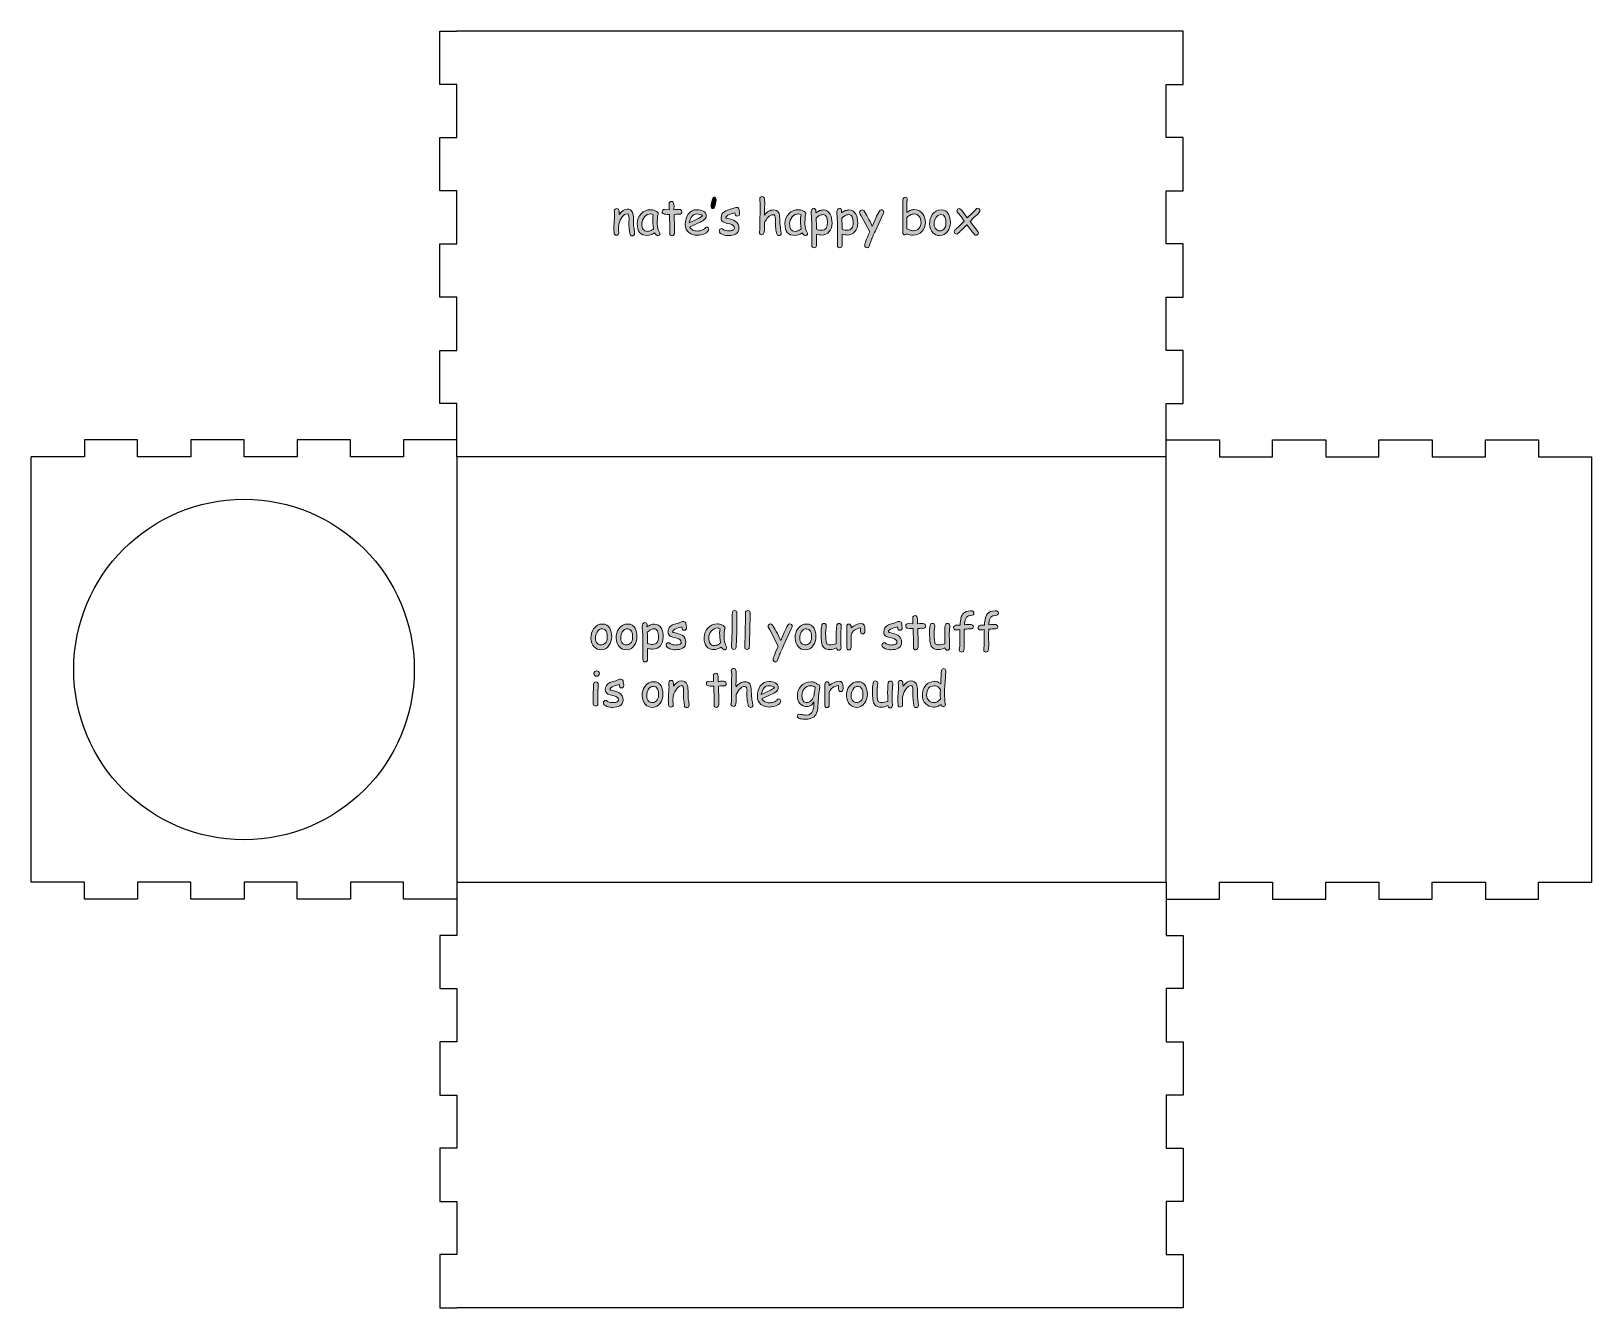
# Model space of a CAD drawing. Header units: millimetres. Extents: x -21 to 529, y -98 to 352.
import ezdxf

# ---------------------------------------------------------------- set-up
doc = ezdxf.new("R2010")
doc.units = ezdxf.units.MM
doc.header["$MEASUREMENT"] = 0
doc.layers.get('0').update_dxf_attribs({"lineweight": 0})

# ---------------------------------------------------------------- blocks, each defined once
blk = doc.blocks.new('Block_0')
at = {"true_color": 0x000000, "transparency": 33554687}
h = blk.add_hatch(color=18, dxfattribs=at)
h.dxf.hatch_style = 2
edge = h.paths.add_edge_path()
edge.add_spline(control_points=[(180.31, 141.36), (179.5, 141.36), (178.87, 140.98), (178.42, 140.2), (178.06, 139.58), (177.88, 138.86), (177.88, 138.06), (177.88, 137.27), (178.1, 136.64), (178.53, 136.2), (178.9, 135.83), (179.32, 135.64), (179.81, 135.64), (180.39, 135.64), (180.88, 135.85), (181.29, 136.27), (181.76, 136.73), (182.01, 137.36), (182.04, 138.15), (182.12, 140.28), (181.54, 141.35), (180.31, 141.36)], knot_values=[0, 0, 0, 0, 1, 1, 1, 2, 2, 2, 3, 3, 3, 4, 4, 4, 5, 5, 5, 6, 6, 6, 7, 7, 7, 7], degree=3, periodic=0)
edge = h.paths.add_edge_path()
edge.add_spline(control_points=[(179.81, 133.97), (178.89, 133.97), (178.09, 134.31), (177.43, 135), (176.68, 135.76), (176.29, 136.78), (176.25, 138.06), (176.22, 139.31), (176.53, 140.41), (177.19, 141.36), (177.97, 142.47), (179.04, 143.03), (180.42, 143.03), (181.52, 143.03), (182.36, 142.53), (182.92, 141.52), (183.38, 140.71), (183.59, 139.72), (183.58, 138.58), (183.56, 137.35), (183.24, 136.31), (182.62, 135.44), (181.91, 134.46), (180.98, 133.97), (179.81, 133.97)], knot_values=[0, 0, 0, 0, 1, 1, 1, 2, 2, 2, 3, 3, 3, 4, 4, 4, 5, 5, 5, 6, 6, 6, 7, 7, 7, 8, 8, 8, 8], degree=3, periodic=0)
h = blk.add_hatch(color=18, dxfattribs=at)
h.dxf.hatch_style = 2
edge = h.paths.add_edge_path()
edge.add_spline(control_points=[(189.22, 141.36), (188.41, 141.36), (187.77, 140.98), (187.32, 140.2), (186.96, 139.58), (186.78, 138.86), (186.78, 138.06), (186.78, 137.27), (187, 136.64), (187.44, 136.2), (187.8, 135.83), (188.23, 135.64), (188.72, 135.64), (189.29, 135.64), (189.79, 135.85), (190.2, 136.27), (190.67, 136.73), (190.92, 137.36), (190.94, 138.15), (191.02, 140.28), (190.44, 141.35), (189.22, 141.36)], knot_values=[0, 0, 0, 0, 1, 1, 1, 2, 2, 2, 3, 3, 3, 4, 4, 4, 5, 5, 5, 6, 6, 6, 7, 7, 7, 7], degree=3, periodic=0)
edge = h.paths.add_edge_path()
edge.add_spline(control_points=[(188.72, 133.97), (187.79, 133.97), (187, 134.31), (186.33, 135), (185.59, 135.76), (185.19, 136.78), (185.16, 138.06), (185.12, 139.31), (185.44, 140.41), (186.1, 141.36), (186.87, 142.47), (187.95, 143.03), (189.32, 143.03), (190.43, 143.03), (191.26, 142.53), (191.83, 141.52), (192.28, 140.71), (192.5, 139.72), (192.48, 138.58), (192.47, 137.35), (192.15, 136.31), (191.52, 135.44), (190.82, 134.46), (189.88, 133.97), (188.72, 133.97)], knot_values=[0, 0, 0, 0, 1, 1, 1, 2, 2, 2, 3, 3, 3, 4, 4, 4, 5, 5, 5, 6, 6, 6, 7, 7, 7, 8, 8, 8, 8], degree=3, periodic=0)
h = blk.add_hatch(color=18, dxfattribs=at)
h.dxf.hatch_style = 2
edge = h.paths.add_edge_path()
edge.add_spline(control_points=[(198.61, 141.34), (198.1, 141.34), (197.64, 141.23), (197.24, 141), (196.94, 140.84), (196.57, 140.55), (196.13, 140.12), (196.2, 138.87), (196.24, 137.56), (196.24, 136.18), (196.84, 135.95), (197.44, 135.83), (198.04, 135.83), (198.73, 135.83), (199.25, 136.09), (199.62, 136.6), (199.93, 137.05), (200.09, 137.63), (200.09, 138.34), (200.09, 139.34), (199.97, 140.09), (199.72, 140.59), (199.48, 141.09), (199.1, 141.34), (198.61, 141.34)], knot_values=[0, 0, 0, 0, 1, 1, 1, 2, 2, 2, 3, 3, 3, 4, 4, 4, 5, 5, 5, 6, 6, 6, 7, 7, 7, 8, 8, 8, 8], degree=3, periodic=0)
edge = h.paths.add_edge_path()
edge.add_spline(control_points=[(198.04, 134.17), (197.49, 134.17), (196.88, 134.26), (196.22, 134.44), (196.22, 134.44), (196.2, 130.48), (196.2, 130.48), (196.2, 130.24), (196.13, 130.04), (195.97, 129.89), (195.82, 129.73), (195.63, 129.66), (195.39, 129.66), (195.16, 129.66), (194.96, 129.73), (194.81, 129.89), (194.66, 130.04), (194.58, 130.24), (194.58, 130.48), (194.58, 130.48), (194.61, 133.79), (194.61, 133.79), (194.61, 133.79), (194.61, 137.09), (194.61, 137.09), (194.59, 138.3), (194.55, 139.4), (194.48, 140.39), (194.48, 140.39), (194.36, 142.07), (194.36, 142.07), (194.36, 142.46), (194.43, 142.79), (194.57, 143.06), (194.74, 143.38), (194.98, 143.55), (195.29, 143.55), (195.51, 143.55), (195.69, 143.47), (195.83, 143.32), (195.98, 143.17), (196.05, 142.98), (196.05, 142.76), (196.05, 142.71), (196.05, 142.62), (196.03, 142.49), (196, 142.32), (195.98, 142.16), (195.97, 142.02), (196.44, 142.34), (196.9, 142.59), (197.34, 142.75), (197.78, 142.91), (198.21, 142.99), (198.61, 142.99), (199.74, 142.99), (200.57, 142.49), (201.09, 141.49), (201.5, 140.69), (201.71, 139.64), (201.71, 138.34), (201.71, 137.15), (201.39, 136.17), (200.75, 135.39), (200.07, 134.58), (199.17, 134.17), (198.04, 134.17)], knot_values=[0, 0, 0, 0, 1, 1, 1, 2, 2, 2, 3, 3, 3, 4, 4, 4, 5, 5, 5, 6, 6, 6, 7, 7, 7, 8, 8, 8, 9, 9, 9, 10, 10, 10, 11, 11, 11, 12, 12, 12, 13, 13, 13, 14, 14, 14, 15, 15, 15, 16, 16, 16, 17, 17, 17, 18, 18, 18, 19, 19, 19, 20, 20, 20, 21, 21, 21, 22, 22, 22, 22], degree=3, periodic=0)
h = blk.add_hatch(color=18, dxfattribs=at)
h.dxf.hatch_style = 2
edge = h.paths.add_edge_path()
edge.add_spline(control_points=[(209.16, 140.83), (208.86, 140.83), (208.64, 140.93), (208.52, 141.13), (208.44, 141.28), (208.37, 141.57), (208.31, 142.03), (207.89, 141.92), (207.26, 141.73), (206.4, 141.45), (205.51, 141.09), (205.06, 140.66), (205.06, 140.14), (205.22, 140.08), (205.39, 140.04), (205.55, 140.01), (206.81, 139.78), (207.76, 139.47), (208.37, 139.07), (209.27, 138.49), (209.72, 137.66), (209.72, 136.56), (209.72, 135.66), (209.33, 134.98), (208.56, 134.53), (207.91, 134.15), (207.09, 133.96), (206.11, 133.96), (205.39, 133.96), (204.7, 134.09), (204.04, 134.33), (203.19, 134.64), (202.77, 135.07), (202.77, 135.62), (202.77, 135.84), (202.85, 136.03), (203.03, 136.2), (203.2, 136.36), (203.4, 136.44), (203.62, 136.44), (203.79, 136.44), (204.01, 136.31), (204.28, 136.05), (204.41, 135.92), (204.71, 135.82), (205.17, 135.73), (205.54, 135.67), (205.85, 135.63), (206.11, 135.63), (206.57, 135.63), (206.98, 135.69), (207.33, 135.8), (207.84, 135.96), (208.1, 136.21), (208.1, 136.56), (208.1, 137.31), (207.58, 137.82), (206.53, 138.08), (206.53, 138.08), (205.67, 138.27), (205.67, 138.27), (204.94, 138.43), (204.42, 138.62), (204.11, 138.83), (203.66, 139.14), (203.44, 139.61), (203.44, 140.23), (203.44, 141.38), (203.98, 142.2), (205.07, 142.7), (205.4, 142.84), (205.93, 143.02), (206.65, 143.23), (207.38, 143.44), (207.9, 143.61), (208.22, 143.75), (208.44, 143.85), (208.69, 143.9), (208.95, 143.9), (209.19, 143.9), (209.38, 143.83), (209.53, 143.67), (209.69, 143.52), (209.76, 143.32), (209.76, 143.07), (209.76, 142.91), (209.8, 142.67), (209.87, 142.36), (209.93, 142.06), (209.97, 141.82), (209.97, 141.66), (209.97, 141.41), (209.89, 141.21), (209.74, 141.06), (209.59, 140.9), (209.4, 140.83), (209.16, 140.83)], knot_values=[0, 0, 0, 0, 1, 1, 1, 2, 2, 2, 3, 3, 3, 4, 4, 4, 5, 5, 5, 6, 6, 6, 7, 7, 7, 8, 8, 8, 9, 9, 9, 10, 10, 10, 11, 11, 11, 12, 12, 12, 13, 13, 13, 14, 14, 14, 15, 15, 15, 16, 16, 16, 17, 17, 17, 18, 18, 18, 19, 19, 19, 20, 20, 20, 21, 21, 21, 22, 22, 22, 23, 23, 23, 24, 24, 24, 25, 25, 25, 26, 26, 26, 27, 27, 27, 28, 28, 28, 29, 29, 29, 30, 30, 30, 31, 31, 31, 32, 32, 32, 32], degree=3, periodic=0)
h = blk.add_hatch(color=18, dxfattribs=at)
h.dxf.hatch_style = 2
edge = h.paths.add_edge_path()
edge.add_spline(control_points=[(221.62, 139.66), (221.62, 139.9), (221.63, 140.16), (221.66, 140.43), (221.69, 140.71), (221.74, 141.01), (221.8, 141.32), (221.6, 141.43), (221.42, 141.5), (221.28, 141.55), (221.13, 141.6), (221.01, 141.63), (220.92, 141.63), (220.07, 141.63), (219.33, 141.28), (218.71, 140.58), (218.09, 139.89), (217.78, 139.08), (217.78, 138.17), (217.78, 137.27), (217.94, 136.59), (218.26, 136.14), (218.58, 135.69), (219.06, 135.46), (219.7, 135.46), (220.23, 135.46), (220.68, 135.56), (221.05, 135.75), (221.25, 135.85), (221.53, 136.06), (221.88, 136.38), (221.71, 137.84), (221.62, 138.93), (221.62, 139.66)], knot_values=[0, 0, 0, 0, 1, 1, 1, 2, 2, 2, 3, 3, 3, 4, 4, 4, 5, 5, 5, 6, 6, 6, 7, 7, 7, 8, 8, 8, 9, 9, 9, 10, 10, 10, 11, 11, 11, 11], degree=3, periodic=0)
edge = h.paths.add_edge_path()
edge.add_spline(control_points=[(223.34, 133.91), (223.23, 133.91), (223.04, 134.04), (222.77, 134.28), (222.52, 134.5), (222.34, 134.71), (222.21, 134.88), (221.69, 134.6), (221.22, 134.38), (220.82, 134.23), (220.41, 134.09), (220.08, 134.01), (219.81, 134.01), (218.52, 134.01), (217.58, 134.38), (216.99, 135.1), (216.43, 135.79), (216.15, 136.84), (216.15, 138.25), (216.15, 139.58), (216.61, 140.72), (217.53, 141.67), (218.45, 142.62), (219.54, 143.09), (220.82, 143.09), (221.3, 143.09), (221.83, 142.97), (222.43, 142.72), (223.18, 142.41), (223.55, 142.04), (223.55, 141.6), (223.55, 141.45), (223.5, 141.32), (223.39, 141.21), (223.33, 141), (223.29, 140.65), (223.26, 140.17), (223.23, 139.69), (223.21, 139.08), (223.21, 138.33), (223.2, 137.65), (223.25, 137.11), (223.35, 136.71), (223.4, 136.47), (223.58, 135.98), (223.87, 135.25), (223.91, 135.15), (223.97, 135.01), (224.06, 134.82), (224.06, 134.82), (224.11, 134.67), (224.11, 134.67), (224.11, 134.45), (224.03, 134.27), (223.88, 134.13), (223.72, 133.99), (223.54, 133.91), (223.34, 133.91)], knot_values=[0, 0, 0, 0, 1, 1, 1, 2, 2, 2, 3, 3, 3, 4, 4, 4, 5, 5, 5, 6, 6, 6, 7, 7, 7, 8, 8, 8, 9, 9, 9, 10, 10, 10, 11, 11, 11, 12, 12, 12, 13, 13, 13, 14, 14, 14, 15, 15, 15, 16, 16, 16, 17, 17, 17, 18, 18, 18, 19, 19, 19, 19], degree=3, periodic=0)
h = blk.add_hatch(color=18, dxfattribs=at)
h.dxf.hatch_style = 2
edge = h.paths.add_edge_path()
edge.add_spline(control_points=[(227.65, 140.96), (227.65, 140.96), (227.52, 136.85), (227.52, 136.85), (227.52, 136.41), (227.5, 135.77), (227.46, 134.93), (227.4, 134.38), (227.13, 134.1), (226.65, 134.1), (226.11, 134.1), (225.84, 134.39), (225.84, 134.95), (225.84, 135.61), (225.87, 136.62), (225.93, 137.95), (225.99, 139.29), (226.02, 140.29), (226.02, 140.96), (226.02, 141.83), (226.03, 142.83), (226.06, 143.95), (226.09, 145.07), (226.1, 146.07), (226.1, 146.94), (226.1, 147.49), (226.37, 147.76), (226.91, 147.76), (227.46, 147.76), (227.73, 147.49), (227.73, 146.94), (227.73, 146.07), (227.72, 145.07), (227.69, 143.95), (227.66, 142.83), (227.65, 141.83), (227.65, 140.96)], knot_values=[0, 0, 0, 0, 1, 1, 1, 2, 2, 2, 3, 3, 3, 4, 4, 4, 5, 5, 5, 6, 6, 6, 7, 7, 7, 8, 8, 8, 9, 9, 9, 10, 10, 10, 11, 11, 11, 12, 12, 12, 12], degree=3, periodic=0)
h = blk.add_hatch(color=18, dxfattribs=at)
h.dxf.hatch_style = 2
edge = h.paths.add_edge_path()
edge.add_spline(control_points=[(232.28, 140.96), (232.28, 140.96), (232.16, 136.85), (232.16, 136.85), (232.16, 136.41), (232.14, 135.77), (232.09, 134.93), (232.04, 134.38), (231.77, 134.1), (231.28, 134.1), (230.74, 134.1), (230.47, 134.39), (230.47, 134.95), (230.47, 135.61), (230.5, 136.62), (230.57, 137.95), (230.63, 139.29), (230.66, 140.29), (230.66, 140.96), (230.66, 141.83), (230.67, 142.83), (230.7, 143.95), (230.72, 145.07), (230.74, 146.07), (230.74, 146.94), (230.74, 147.49), (231.01, 147.76), (231.55, 147.76), (232.09, 147.76), (232.37, 147.49), (232.37, 146.94), (232.37, 146.07), (232.35, 145.07), (232.33, 143.95), (232.3, 142.83), (232.28, 141.83), (232.28, 140.96)], knot_values=[0, 0, 0, 0, 1, 1, 1, 2, 2, 2, 3, 3, 3, 4, 4, 4, 5, 5, 5, 6, 6, 6, 7, 7, 7, 8, 8, 8, 9, 9, 9, 10, 10, 10, 11, 11, 11, 12, 12, 12, 12], degree=3, periodic=0)
h = blk.add_hatch(color=18, dxfattribs=at)
h.dxf.hatch_style = 2
edge = h.paths.add_edge_path()
edge.add_spline(control_points=[(247.09, 141.84), (247.09, 141.84), (244.23, 135.65), (244.23, 135.65), (243.53, 134.15), (242.99, 132.89), (242.61, 131.87), (242.61, 131.87), (242.07, 130.27), (242.07, 130.27), (241.92, 129.87), (241.67, 129.67), (241.32, 129.67), (241.09, 129.67), (240.89, 129.75), (240.72, 129.9), (240.55, 130.05), (240.47, 130.24), (240.47, 130.47), (240.47, 131.02), (241.07, 132.61), (242.26, 135.25), (242.26, 135.25), (239.3, 140.95), (239.3, 140.95), (239.3, 140.95), (238.92, 141.55), (238.92, 141.55), (238.78, 141.81), (238.7, 142.02), (238.7, 142.19), (238.7, 142.42), (238.79, 142.62), (238.96, 142.79), (239.14, 142.96), (239.33, 143.04), (239.54, 143.04), (239.8, 143.04), (239.99, 142.95), (240.13, 142.75), (241.07, 141.45), (242.07, 139.6), (243.15, 137.2), (243.15, 137.2), (244.37, 140.05), (244.37, 140.05), (244.81, 141.04), (245.24, 141.88), (245.65, 142.6), (245.82, 142.9), (246.05, 143.06), (246.34, 143.06), (246.57, 143.06), (246.77, 142.98), (246.94, 142.82), (247.11, 142.66), (247.2, 142.47), (247.2, 142.25), (247.2, 142.13), (247.16, 141.99), (247.09, 141.84)], knot_values=[0, 0, 0, 0, 1, 1, 1, 2, 2, 2, 3, 3, 3, 4, 4, 4, 5, 5, 5, 6, 6, 6, 7, 7, 7, 8, 8, 8, 9, 9, 9, 10, 10, 10, 11, 11, 11, 12, 12, 12, 13, 13, 13, 14, 14, 14, 15, 15, 15, 16, 16, 16, 17, 17, 17, 18, 18, 18, 19, 19, 19, 20, 20, 20, 20], degree=3, periodic=0)
h = blk.add_hatch(color=18, dxfattribs=at)
h.dxf.hatch_style = 2
edge = h.paths.add_edge_path()
edge.add_spline(control_points=[(252.29, 141.36), (251.48, 141.36), (250.85, 140.98), (250.4, 140.2), (250.04, 139.58), (249.86, 138.86), (249.86, 138.06), (249.86, 137.27), (250.08, 136.64), (250.52, 136.2), (250.88, 135.83), (251.31, 135.64), (251.8, 135.64), (252.37, 135.64), (252.86, 135.85), (253.28, 136.27), (253.75, 136.73), (253.99, 137.36), (254.02, 138.15), (254.1, 140.28), (253.52, 141.35), (252.29, 141.36)], knot_values=[0, 0, 0, 0, 1, 1, 1, 2, 2, 2, 3, 3, 3, 4, 4, 4, 5, 5, 5, 6, 6, 6, 7, 7, 7, 7], degree=3, periodic=0)
edge = h.paths.add_edge_path()
edge.add_spline(control_points=[(251.8, 133.97), (250.87, 133.97), (250.08, 134.31), (249.41, 135), (248.66, 135.76), (248.27, 136.78), (248.23, 138.06), (248.2, 139.31), (248.52, 140.41), (249.18, 141.36), (249.95, 142.47), (251.02, 143.03), (252.4, 143.03), (253.5, 143.03), (254.34, 142.53), (254.91, 141.52), (255.36, 140.71), (255.58, 139.72), (255.56, 138.58), (255.54, 137.35), (255.22, 136.31), (254.6, 135.44), (253.9, 134.46), (252.96, 133.97), (251.8, 133.97)], knot_values=[0, 0, 0, 0, 1, 1, 1, 2, 2, 2, 3, 3, 3, 4, 4, 4, 5, 5, 5, 6, 6, 6, 7, 7, 7, 8, 8, 8, 8], degree=3, periodic=0)
h = blk.add_hatch(color=18, dxfattribs=at)
h.dxf.hatch_style = 2
edge = h.paths.add_edge_path()
edge.add_spline(control_points=[(264.35, 139.29), (264.35, 138.89), (264.35, 138.3), (264.36, 137.5), (264.36, 136.71), (264.37, 136.11), (264.37, 135.72), (264.37, 135.6), (264.38, 135.41), (264.39, 135.16), (264.41, 134.91), (264.42, 134.73), (264.42, 134.61), (264.42, 134.37), (264.34, 134.18), (264.18, 134.03), (264.02, 133.87), (263.83, 133.8), (263.6, 133.8), (263.17, 133.8), (262.9, 134.06), (262.79, 134.58), (262.1, 134.23), (261.3, 134.05), (260.41, 134.05), (259.68, 134.05), (259.08, 134.21), (258.61, 134.53), (258.09, 134.88), (257.78, 135.39), (257.68, 136.07), (257.46, 137.53), (257.35, 138.83), (257.35, 139.97), (257.35, 140.73), (257.44, 141.59), (257.6, 142.55), (257.68, 143.03), (257.94, 143.27), (258.39, 143.27), (258.62, 143.27), (258.82, 143.2), (258.98, 143.05), (259.14, 142.89), (259.22, 142.7), (259.22, 142.46), (259.22, 142.21), (259.18, 141.8), (259.1, 141.25), (259.02, 140.69), (258.98, 140.27), (258.98, 139.97), (258.98, 139.05), (259.01, 138.27), (259.07, 137.61), (259.13, 136.95), (259.23, 136.43), (259.35, 136.03), (259.53, 135.93), (259.71, 135.86), (259.88, 135.8), (260.06, 135.75), (260.23, 135.73), (260.41, 135.73), (261.14, 135.73), (261.92, 135.84), (262.75, 136.08), (262.75, 136.08), (262.74, 137.76), (262.74, 137.76), (262.74, 137.76), (262.72, 139.36), (262.72, 139.36), (262.72, 140.55), (262.77, 141.59), (262.88, 142.46), (262.94, 142.97), (263.21, 143.22), (263.68, 143.22), (263.92, 143.22), (264.11, 143.15), (264.27, 142.99), (264.43, 142.84), (264.51, 142.65), (264.5, 142.41), (264.5, 142.41), (264.35, 139.29), (264.35, 139.29)], knot_values=[0, 0, 0, 0, 1, 1, 1, 2, 2, 2, 3, 3, 3, 4, 4, 4, 5, 5, 5, 6, 6, 6, 7, 7, 7, 8, 8, 8, 9, 9, 9, 10, 10, 10, 11, 11, 11, 12, 12, 12, 13, 13, 13, 14, 14, 14, 15, 15, 15, 16, 16, 16, 17, 17, 17, 18, 18, 18, 19, 19, 19, 20, 20, 20, 21, 21, 21, 22, 22, 22, 23, 23, 23, 24, 24, 24, 25, 25, 25, 26, 26, 26, 27, 27, 27, 28, 28, 28, 29, 29, 29, 29], degree=3, periodic=0)
h = blk.add_hatch(color=18, dxfattribs=at)
h.dxf.hatch_style = 2
edge = h.paths.add_edge_path()
edge.add_spline(control_points=[(272.84, 140.57), (272.8, 139.88), (272.53, 139.54), (272.01, 139.54), (271.54, 139.54), (271.3, 139.81), (271.3, 140.36), (271.3, 140.46), (271.29, 140.65), (271.28, 140.93), (271.28, 140.93), (271.25, 141.63), (271.25, 141.63), (270.38, 141.52), (269.68, 141.28), (269.16, 140.89), (268.67, 140.53), (268.26, 139.99), (267.94, 139.27), (267.94, 139.27), (267.95, 134.74), (267.95, 134.74), (267.95, 134.18), (267.68, 133.91), (267.14, 133.91), (266.65, 133.91), (266.41, 134.18), (266.41, 134.74), (266.41, 134.74), (266.41, 140.55), (266.41, 140.55), (266.41, 140.73), (266.41, 141), (266.43, 141.36), (266.44, 141.73), (266.45, 142), (266.45, 142.18), (266.45, 142.74), (266.69, 143.02), (267.18, 143.02), (267.72, 143.02), (267.99, 142.56), (268, 141.65), (269.05, 142.66), (270.23, 143.17), (271.52, 143.17), (271.96, 143.17), (272.3, 143.01), (272.52, 142.67), (272.74, 142.33), (272.85, 141.83), (272.85, 141.15), (272.85, 140.86), (272.85, 140.67), (272.84, 140.57)], knot_values=[0, 0, 0, 0, 1, 1, 1, 2, 2, 2, 3, 3, 3, 4, 4, 4, 5, 5, 5, 6, 6, 6, 7, 7, 7, 8, 8, 8, 9, 9, 9, 10, 10, 10, 11, 11, 11, 12, 12, 12, 13, 13, 13, 14, 14, 14, 15, 15, 15, 16, 16, 16, 17, 17, 17, 18, 18, 18, 18], degree=3, periodic=0)
h = blk.add_hatch(color=18, dxfattribs=at)
h.dxf.hatch_style = 2
edge = h.paths.add_edge_path()
edge.add_spline(control_points=[(285.19, 140.83), (284.88, 140.83), (284.67, 140.93), (284.55, 141.13), (284.47, 141.28), (284.39, 141.57), (284.33, 142.03), (283.92, 141.92), (283.28, 141.73), (282.42, 141.45), (281.54, 141.09), (281.09, 140.66), (281.08, 140.14), (281.25, 140.08), (281.41, 140.04), (281.57, 140.01), (282.84, 139.78), (283.78, 139.47), (284.4, 139.07), (285.3, 138.49), (285.75, 137.66), (285.75, 136.56), (285.75, 135.66), (285.36, 134.98), (284.58, 134.53), (283.94, 134.15), (283.12, 133.96), (282.13, 133.96), (281.41, 133.96), (280.72, 134.09), (280.07, 134.33), (279.22, 134.64), (278.79, 135.07), (278.79, 135.62), (278.79, 135.84), (278.88, 136.03), (279.05, 136.2), (279.23, 136.36), (279.42, 136.44), (279.65, 136.44), (279.82, 136.44), (280.04, 136.31), (280.31, 136.05), (280.44, 135.92), (280.74, 135.82), (281.2, 135.73), (281.57, 135.67), (281.88, 135.63), (282.13, 135.63), (282.6, 135.63), (283, 135.69), (283.36, 135.8), (283.87, 135.96), (284.13, 136.21), (284.13, 136.56), (284.13, 137.31), (283.6, 137.82), (282.56, 138.08), (282.56, 138.08), (281.7, 138.27), (281.7, 138.27), (280.96, 138.43), (280.44, 138.62), (280.13, 138.83), (279.69, 139.14), (279.46, 139.61), (279.46, 140.23), (279.46, 141.38), (280.01, 142.2), (281.09, 142.7), (281.42, 142.84), (281.95, 143.02), (282.68, 143.23), (283.41, 143.44), (283.93, 143.61), (284.24, 143.75), (284.47, 143.85), (284.71, 143.9), (284.98, 143.9), (285.22, 143.9), (285.41, 143.83), (285.56, 143.67), (285.71, 143.52), (285.79, 143.32), (285.79, 143.07), (285.79, 142.91), (285.82, 142.67), (285.89, 142.36), (285.96, 142.06), (286, 141.82), (286, 141.66), (286, 141.41), (285.92, 141.21), (285.77, 141.06), (285.62, 140.9), (285.42, 140.83), (285.19, 140.83)], knot_values=[0, 0, 0, 0, 1, 1, 1, 2, 2, 2, 3, 3, 3, 4, 4, 4, 5, 5, 5, 6, 6, 6, 7, 7, 7, 8, 8, 8, 9, 9, 9, 10, 10, 10, 11, 11, 11, 12, 12, 12, 13, 13, 13, 14, 14, 14, 15, 15, 15, 16, 16, 16, 17, 17, 17, 18, 18, 18, 19, 19, 19, 20, 20, 20, 21, 21, 21, 22, 22, 22, 23, 23, 23, 24, 24, 24, 25, 25, 25, 26, 26, 26, 27, 27, 27, 28, 28, 28, 29, 29, 29, 30, 30, 30, 31, 31, 31, 32, 32, 32, 32], degree=3, periodic=0)
h = blk.add_hatch(color=18, dxfattribs=at)
h.dxf.hatch_style = 2
edge = h.paths.add_edge_path()
edge.add_spline(control_points=[(293.38, 141.5), (293.26, 141.5), (293.13, 141.51), (292.97, 141.52), (292.81, 141.53), (292.68, 141.54), (292.56, 141.54), (292.43, 141.54), (292.06, 141.5), (291.44, 141.41), (291.44, 141.41), (291.59, 136.53), (291.59, 136.53), (291.59, 136.53), (291.6, 136.16), (291.6, 136.16), (291.6, 136.16), (291.61, 135.74), (291.61, 135.74), (291.63, 134.53), (291.34, 133.93), (290.74, 133.93), (290.52, 133.93), (290.33, 134), (290.17, 134.15), (290, 134.29), (289.92, 134.47), (289.92, 134.68), (289.92, 134.89), (289.93, 135.21), (289.95, 135.63), (289.96, 136.04), (289.97, 136.36), (289.97, 136.57), (289.97, 136.57), (289.81, 141.4), (289.81, 141.4), (289.4, 141.41), (288.79, 141.46), (287.97, 141.54), (287.48, 141.6), (287.24, 141.88), (287.24, 142.36), (287.24, 142.6), (287.31, 142.8), (287.46, 142.96), (287.61, 143.12), (287.8, 143.2), (288.03, 143.2), (288.03, 143.2), (289.77, 143.06), (289.77, 143.06), (289.77, 143.34), (289.75, 143.72), (289.73, 144.19), (289.7, 144.66), (289.69, 145), (289.69, 145.21), (289.69, 145.44), (289.77, 145.63), (289.93, 145.78), (290.09, 145.93), (290.29, 146.01), (290.52, 146.01), (291.01, 146.01), (291.3, 145.61), (291.39, 144.8), (291.4, 144.59), (291.41, 144.35), (291.41, 144.06), (291.41, 144.06), (291.39, 143.58), (291.39, 143.58), (291.39, 143.58), (291.39, 143.07), (291.39, 143.07), (292.07, 143.16), (292.46, 143.2), (292.56, 143.2), (293.13, 143.2), (293.51, 143.17), (293.68, 143.12), (294.02, 143.01), (294.19, 142.75), (294.19, 142.34), (294.19, 142.1), (294.11, 141.9), (293.96, 141.74), (293.81, 141.58), (293.62, 141.5), (293.38, 141.5)], knot_values=[0, 0, 0, 0, 1, 1, 1, 2, 2, 2, 3, 3, 3, 4, 4, 4, 5, 5, 5, 6, 6, 6, 7, 7, 7, 8, 8, 8, 9, 9, 9, 10, 10, 10, 11, 11, 11, 12, 12, 12, 13, 13, 13, 14, 14, 14, 15, 15, 15, 16, 16, 16, 17, 17, 17, 18, 18, 18, 19, 19, 19, 20, 20, 20, 21, 21, 21, 22, 22, 22, 23, 23, 23, 24, 24, 24, 25, 25, 25, 26, 26, 26, 27, 27, 27, 28, 28, 28, 29, 29, 29, 30, 30, 30, 30], degree=3, periodic=0)
h = blk.add_hatch(color=18, dxfattribs=at)
h.dxf.hatch_style = 2
edge = h.paths.add_edge_path()
edge.add_spline(control_points=[(302.57, 139.29), (302.57, 138.89), (302.58, 138.3), (302.58, 137.5), (302.59, 136.71), (302.59, 136.11), (302.59, 135.72), (302.59, 135.6), (302.6, 135.41), (302.62, 135.16), (302.64, 134.91), (302.65, 134.73), (302.65, 134.61), (302.65, 134.37), (302.57, 134.18), (302.41, 134.03), (302.25, 133.87), (302.05, 133.8), (301.82, 133.8), (301.4, 133.8), (301.13, 134.06), (301.01, 134.58), (300.32, 134.23), (299.53, 134.05), (298.63, 134.05), (297.91, 134.05), (297.31, 134.21), (296.83, 134.53), (296.31, 134.88), (296, 135.39), (295.9, 136.07), (295.69, 137.53), (295.58, 138.83), (295.58, 139.97), (295.58, 140.73), (295.66, 141.59), (295.83, 142.55), (295.9, 143.03), (296.17, 143.27), (296.61, 143.27), (296.85, 143.27), (297.05, 143.2), (297.21, 143.05), (297.37, 142.89), (297.45, 142.7), (297.45, 142.46), (297.45, 142.21), (297.41, 141.8), (297.33, 141.25), (297.25, 140.69), (297.21, 140.27), (297.21, 139.97), (297.21, 139.05), (297.24, 138.27), (297.3, 137.61), (297.36, 136.95), (297.45, 136.43), (297.57, 136.03), (297.75, 135.93), (297.93, 135.86), (298.11, 135.8), (298.28, 135.75), (298.46, 135.73), (298.63, 135.73), (299.37, 135.73), (300.15, 135.84), (300.97, 136.08), (300.97, 136.08), (300.96, 137.76), (300.96, 137.76), (300.96, 137.76), (300.94, 139.36), (300.94, 139.36), (300.94, 140.55), (301, 141.59), (301.1, 142.46), (301.16, 142.97), (301.43, 143.22), (301.9, 143.22), (302.14, 143.22), (302.34, 143.15), (302.5, 142.99), (302.66, 142.84), (302.73, 142.65), (302.72, 142.41), (302.72, 142.41), (302.57, 139.29), (302.57, 139.29)], knot_values=[0, 0, 0, 0, 1, 1, 1, 2, 2, 2, 3, 3, 3, 4, 4, 4, 5, 5, 5, 6, 6, 6, 7, 7, 7, 8, 8, 8, 9, 9, 9, 10, 10, 10, 11, 11, 11, 12, 12, 12, 13, 13, 13, 14, 14, 14, 15, 15, 15, 16, 16, 16, 17, 17, 17, 18, 18, 18, 19, 19, 19, 20, 20, 20, 21, 21, 21, 22, 22, 22, 23, 23, 23, 24, 24, 24, 25, 25, 25, 26, 26, 26, 27, 27, 27, 28, 28, 28, 29, 29, 29, 29], degree=3, periodic=0)
h = blk.add_hatch(color=18, dxfattribs=at)
h.dxf.hatch_style = 2
edge = h.paths.add_edge_path()
edge.add_spline(control_points=[(310.19, 146.09), (308.85, 146.09), (308.11, 145.16), (307.95, 143.31), (307.95, 143.31), (307.92, 142.79), (307.92, 142.79), (308.86, 142.86), (309.47, 142.89), (309.74, 142.89), (310.62, 142.89), (311.06, 142.62), (311.06, 142.07), (311.06, 141.66), (310.84, 141.42), (310.41, 141.35), (310.22, 141.31), (310, 141.3), (309.75, 141.31), (309.5, 141.32), (308.87, 141.28), (307.85, 141.2), (307.85, 141.2), (307.78, 139.31), (307.78, 139.31), (307.78, 138.97), (307.79, 138.46), (307.82, 137.78), (307.84, 137.09), (307.85, 136.58), (307.85, 136.25), (307.85, 135.2), (307.79, 134.38), (307.67, 133.8), (307.57, 133.36), (307.32, 133.14), (306.9, 133.14), (306.67, 133.14), (306.48, 133.21), (306.32, 133.36), (306.16, 133.5), (306.08, 133.69), (306.08, 133.91), (306.08, 133.95), (306.08, 134.01), (306.1, 134.07), (306.21, 134.79), (306.27, 135.57), (306.27, 136.41), (306.27, 136.41), (306.24, 138.67), (306.24, 138.67), (306.24, 138.67), (306.24, 141.07), (306.24, 141.07), (305.56, 141.01), (305.12, 140.98), (304.94, 140.98), (304.38, 140.98), (304.1, 141.25), (304.1, 141.79), (304.1, 142.33), (304.59, 142.62), (305.55, 142.65), (305.55, 142.65), (306.34, 142.67), (306.34, 142.67), (306.36, 142.98), (306.4, 143.4), (306.47, 143.93), (306.61, 145.15), (306.92, 146.05), (307.39, 146.63), (307.97, 147.33), (308.86, 147.68), (310.08, 147.68), (310.87, 147.68), (311.26, 147.41), (311.26, 146.88), (311.26, 146.35), (310.9, 146.09), (310.19, 146.09)], knot_values=[0, 0, 0, 0, 1, 1, 1, 2, 2, 2, 3, 3, 3, 4, 4, 4, 5, 5, 5, 6, 6, 6, 7, 7, 7, 8, 8, 8, 9, 9, 9, 10, 10, 10, 11, 11, 11, 12, 12, 12, 13, 13, 13, 14, 14, 14, 15, 15, 15, 16, 16, 16, 17, 17, 17, 18, 18, 18, 19, 19, 19, 20, 20, 20, 21, 21, 21, 22, 22, 22, 23, 23, 23, 24, 24, 24, 25, 25, 25, 26, 26, 26, 27, 27, 27, 27], degree=3, periodic=0)
h = blk.add_hatch(color=18, dxfattribs=at)
h.dxf.hatch_style = 2
edge = h.paths.add_edge_path()
edge.add_spline(control_points=[(318.8, 146.09), (317.46, 146.09), (316.71, 145.16), (316.55, 143.31), (316.55, 143.31), (316.53, 142.79), (316.53, 142.79), (317.47, 142.86), (318.07, 142.89), (318.35, 142.89), (319.23, 142.89), (319.66, 142.62), (319.66, 142.07), (319.66, 141.66), (319.45, 141.42), (319.02, 141.35), (318.83, 141.31), (318.61, 141.3), (318.36, 141.31), (318.11, 141.32), (317.48, 141.28), (316.46, 141.2), (316.46, 141.2), (316.39, 139.31), (316.39, 139.31), (316.39, 138.97), (316.4, 138.46), (316.42, 137.78), (316.44, 137.09), (316.46, 136.58), (316.46, 136.25), (316.46, 135.2), (316.39, 134.38), (316.27, 133.8), (316.18, 133.36), (315.92, 133.14), (315.5, 133.14), (315.28, 133.14), (315.09, 133.21), (314.93, 133.36), (314.77, 133.5), (314.69, 133.69), (314.69, 133.91), (314.69, 133.95), (314.69, 134.01), (314.7, 134.07), (314.82, 134.79), (314.88, 135.57), (314.88, 136.41), (314.88, 136.41), (314.85, 138.67), (314.85, 138.67), (314.85, 138.67), (314.85, 141.07), (314.85, 141.07), (314.16, 141.01), (313.73, 140.98), (313.55, 140.98), (312.99, 140.98), (312.71, 141.25), (312.71, 141.79), (312.71, 142.33), (313.19, 142.62), (314.16, 142.65), (314.16, 142.65), (314.95, 142.67), (314.95, 142.67), (314.97, 142.98), (315.01, 143.4), (315.07, 143.93), (315.22, 145.15), (315.53, 146.05), (316, 146.63), (316.57, 147.33), (317.47, 147.68), (318.69, 147.68), (319.48, 147.68), (319.87, 147.41), (319.87, 146.88), (319.87, 146.35), (319.51, 146.09), (318.8, 146.09)], knot_values=[0, 0, 0, 0, 1, 1, 1, 2, 2, 2, 3, 3, 3, 4, 4, 4, 5, 5, 5, 6, 6, 6, 7, 7, 7, 8, 8, 8, 9, 9, 9, 10, 10, 10, 11, 11, 11, 12, 12, 12, 13, 13, 13, 14, 14, 14, 15, 15, 15, 16, 16, 16, 17, 17, 17, 18, 18, 18, 19, 19, 19, 20, 20, 20, 21, 21, 21, 22, 22, 22, 23, 23, 23, 24, 24, 24, 25, 25, 25, 26, 26, 26, 27, 27, 27, 27], degree=3, periodic=0)
h = blk.add_hatch(color=18, dxfattribs=at)
h.dxf.hatch_style = 2
edge = h.paths.add_edge_path()
edge.add_spline(control_points=[(178.29, 124.61), (178.03, 124.61), (177.8, 124.7), (177.61, 124.89), (177.41, 125.08), (177.32, 125.3), (177.32, 125.57), (177.32, 125.83), (177.41, 126.06), (177.61, 126.24), (177.8, 126.43), (178.03, 126.53), (178.29, 126.53), (178.56, 126.53), (178.79, 126.43), (178.98, 126.24), (179.17, 126.06), (179.26, 125.83), (179.26, 125.57), (179.26, 125.3), (179.17, 125.08), (178.98, 124.89), (178.79, 124.7), (178.56, 124.61), (178.29, 124.61)], knot_values=[0, 0, 0, 0, 1, 1, 1, 2, 2, 2, 3, 3, 3, 4, 4, 4, 5, 5, 5, 6, 6, 6, 7, 7, 7, 8, 8, 8, 8], degree=3, periodic=0)
edge = h.paths.add_edge_path()
edge.add_spline(control_points=[(178.67, 117.89), (178.67, 117.56), (178.68, 117.07), (178.69, 116.41), (178.71, 115.75), (178.72, 115.26), (178.72, 114.93), (178.72, 114.68), (178.65, 114.48), (178.5, 114.33), (178.35, 114.18), (178.16, 114.1), (177.91, 114.1), (177.68, 114.1), (177.48, 114.18), (177.33, 114.33), (177.18, 114.48), (177.1, 114.68), (177.1, 114.93), (177.1, 115.26), (177.09, 115.75), (177.07, 116.41), (177.05, 117.07), (177.04, 117.56), (177.04, 117.89), (177.04, 118.41), (177.07, 119.06), (177.13, 119.83), (177.18, 120.61), (177.21, 121.25), (177.21, 121.77), (177.21, 122.02), (177.29, 122.22), (177.44, 122.37), (177.59, 122.53), (177.78, 122.61), (178.02, 122.61), (178.26, 122.61), (178.45, 122.53), (178.6, 122.37), (178.75, 122.22), (178.83, 122.02), (178.83, 121.77), (178.83, 121.25), (178.8, 120.61), (178.75, 119.83), (178.69, 119.06), (178.67, 118.41), (178.67, 117.89)], knot_values=[0, 0, 0, 0, 1, 1, 1, 2, 2, 2, 3, 3, 3, 4, 4, 4, 5, 5, 5, 6, 6, 6, 7, 7, 7, 8, 8, 8, 9, 9, 9, 10, 10, 10, 11, 11, 11, 12, 12, 12, 13, 13, 13, 14, 14, 14, 15, 15, 15, 16, 16, 16, 16], degree=3, periodic=0)
h = blk.add_hatch(color=18, dxfattribs=at)
h.dxf.hatch_style = 2
edge = h.paths.add_edge_path()
edge.add_spline(control_points=[(232.49, 113.63), (232.1, 113.63), (231.84, 113.84), (231.72, 114.26), (231.6, 114.71), (231.48, 115.35), (231.38, 116.18), (231.28, 116.98), (231.23, 117.64), (231.23, 118.15), (231.23, 118.29), (231.23, 118.51), (231.25, 118.8), (231.26, 119.1), (231.27, 119.31), (231.27, 119.46), (231.27, 120.49), (231.01, 121.01), (230.49, 121.01), (229.79, 121.01), (229.16, 120.69), (228.61, 120.06), (228.33, 119.73), (227.95, 119.11), (227.46, 118.2), (227.46, 116.1), (227.37, 114.86), (227.19, 114.47), (227.04, 114.13), (226.8, 113.96), (226.47, 113.96), (226.25, 113.96), (226.05, 114.04), (225.88, 114.19), (225.71, 114.34), (225.62, 114.53), (225.62, 114.75), (225.62, 114.83), (225.65, 114.95), (225.7, 115.12), (225.74, 115.25), (225.77, 115.66), (225.79, 116.32), (225.79, 116.32), (225.81, 117.55), (225.81, 117.55), (225.81, 117.55), (225.84, 123.62), (225.84, 123.62), (225.87, 124.31), (225.89, 124.77), (225.89, 125), (225.89, 125.29), (225.87, 125.55), (225.81, 125.8), (225.76, 126.05), (225.74, 126.31), (225.74, 126.58), (225.74, 126.81), (225.82, 127.01), (225.98, 127.16), (226.14, 127.31), (226.33, 127.39), (226.56, 127.39), (227.02, 127.39), (227.28, 127.14), (227.36, 126.66), (227.45, 126.12), (227.49, 125.64), (227.49, 125.21), (227.49, 124.63), (227.47, 124.03), (227.43, 123.4), (227.4, 122.8), (227.38, 122.2), (227.39, 121.59), (227.39, 121.59), (227.4, 120.86), (227.4, 120.86), (227.85, 121.47), (228.33, 121.92), (228.85, 122.22), (229.36, 122.52), (229.91, 122.67), (230.49, 122.67), (231.41, 122.67), (232.03, 122.37), (232.38, 121.78), (232.62, 121.36), (232.76, 120.66), (232.79, 119.66), (232.79, 119.66), (232.86, 118.08), (232.86, 118.08), (232.86, 118.08), (233.02, 116.36), (233.02, 116.36), (233.1, 115.72), (233.19, 115.15), (233.3, 114.66), (233.32, 114.57), (233.33, 114.49), (233.33, 114.42), (233.33, 114.19), (233.25, 114.01), (233.09, 113.85), (232.92, 113.7), (232.72, 113.63), (232.49, 113.63)], knot_values=[0, 0, 0, 0, 1, 1, 1, 2, 2, 2, 3, 3, 3, 4, 4, 4, 5, 5, 5, 6, 6, 6, 7, 7, 7, 8, 8, 8, 9, 9, 9, 10, 10, 10, 11, 11, 11, 12, 12, 12, 13, 13, 13, 14, 14, 14, 15, 15, 15, 16, 16, 16, 17, 17, 17, 18, 18, 18, 19, 19, 19, 20, 20, 20, 21, 21, 21, 22, 22, 22, 23, 23, 23, 24, 24, 24, 25, 25, 25, 26, 26, 26, 27, 27, 27, 28, 28, 28, 29, 29, 29, 30, 30, 30, 31, 31, 31, 32, 32, 32, 33, 33, 33, 34, 34, 34, 35, 35, 35, 36, 36, 36, 36], degree=3, periodic=0)
h = blk.add_hatch(color=18, dxfattribs=at)
h.dxf.hatch_style = 2
edge = h.paths.add_edge_path()
edge.add_spline(control_points=[(297.33, 121.23), (296.4, 121.23), (295.71, 120.95), (295.25, 120.4), (294.78, 119.85), (294.55, 119.03), (294.55, 117.93), (294.55, 117.22), (294.81, 116.6), (295.31, 116.09), (295.81, 115.58), (296.4, 115.32), (297.08, 115.32), (297.55, 115.32), (297.94, 115.41), (298.26, 115.58), (298.44, 115.68), (298.75, 115.91), (299.17, 116.26), (299.26, 116.34), (299.34, 116.42), (299.41, 116.52), (299.41, 116.52), (299.39, 117.95), (299.39, 117.95), (299.39, 117.95), (299.4, 118.91), (299.4, 118.91), (299.4, 118.91), (299.41, 119.89), (299.41, 119.89), (299.21, 120.33), (298.93, 120.67), (298.58, 120.89), (298.23, 121.11), (297.82, 121.23), (297.33, 121.23)], knot_values=[0, 0, 0, 0, 1, 1, 1, 2, 2, 2, 3, 3, 3, 4, 4, 4, 5, 5, 5, 6, 6, 6, 7, 7, 7, 8, 8, 8, 9, 9, 9, 10, 10, 10, 11, 11, 11, 12, 12, 12, 12], degree=3, periodic=0)
edge = h.paths.add_edge_path()
edge.add_spline(control_points=[(301, 121.44), (300.94, 120.63), (300.9, 119.82), (300.9, 119.01), (300.9, 117.17), (300.99, 115.79), (301.16, 114.85), (301.17, 114.77), (301.18, 114.71), (301.18, 114.66), (301.18, 114.44), (301.1, 114.26), (300.94, 114.11), (300.79, 113.97), (300.61, 113.9), (300.41, 113.9), (300.07, 113.9), (299.81, 114.15), (299.65, 114.64), (299.26, 114.35), (298.85, 114.13), (298.42, 113.98), (297.99, 113.83), (297.55, 113.76), (297.08, 113.76), (295.94, 113.76), (295, 114.14), (294.25, 114.9), (293.48, 115.68), (293.09, 116.68), (293.09, 117.89), (293.09, 119.37), (293.48, 120.54), (294.26, 121.43), (295.04, 122.32), (296.05, 122.76), (297.3, 122.76), (297.94, 122.76), (298.43, 122.66), (298.78, 122.47), (298.78, 122.47), (299.56, 121.9), (299.56, 121.9), (299.63, 124.22), (299.72, 125.78), (299.83, 126.58), (299.9, 127.07), (300.15, 127.32), (300.58, 127.32), (301.08, 127.32), (301.33, 127.05), (301.33, 126.52), (301.33, 125.75), (301.22, 124.06), (301, 121.44)], knot_values=[0, 0, 0, 0, 1, 1, 1, 2, 2, 2, 3, 3, 3, 4, 4, 4, 5, 5, 5, 6, 6, 6, 7, 7, 7, 8, 8, 8, 9, 9, 9, 10, 10, 10, 11, 11, 11, 12, 12, 12, 13, 13, 13, 14, 14, 14, 15, 15, 15, 16, 16, 16, 17, 17, 17, 18, 18, 18, 18], degree=3, periodic=0)
h = blk.add_hatch(color=18, dxfattribs=at)
h.dxf.hatch_style = 2
edge = h.paths.add_edge_path()
edge.add_spline(control_points=[(187.04, 120.51), (186.74, 120.51), (186.53, 120.61), (186.4, 120.81), (186.32, 120.96), (186.25, 121.25), (186.19, 121.71), (185.78, 121.6), (185.14, 121.41), (184.28, 121.13), (183.39, 120.77), (182.95, 120.34), (182.94, 119.82), (183.11, 119.76), (183.27, 119.72), (183.43, 119.69), (184.7, 119.46), (185.64, 119.15), (186.26, 118.75), (187.15, 118.17), (187.6, 117.34), (187.6, 116.24), (187.6, 115.34), (187.21, 114.66), (186.44, 114.21), (185.79, 113.83), (184.98, 113.64), (183.99, 113.64), (183.27, 113.64), (182.58, 113.76), (181.92, 114.01), (181.07, 114.32), (180.65, 114.75), (180.65, 115.3), (180.65, 115.52), (180.74, 115.71), (180.91, 115.88), (181.08, 116.04), (181.28, 116.12), (181.5, 116.12), (181.67, 116.12), (181.89, 115.99), (182.16, 115.73), (182.3, 115.6), (182.59, 115.5), (183.06, 115.41), (183.43, 115.35), (183.74, 115.31), (183.99, 115.31), (184.45, 115.31), (184.86, 115.37), (185.21, 115.48), (185.73, 115.64), (185.98, 115.89), (185.98, 116.24), (185.98, 116.99), (185.46, 117.5), (184.41, 117.76), (184.41, 117.76), (183.55, 117.95), (183.55, 117.95), (182.82, 118.11), (182.3, 118.3), (181.99, 118.51), (181.54, 118.82), (181.32, 119.29), (181.32, 119.91), (181.32, 121.06), (181.86, 121.88), (182.95, 122.37), (183.28, 122.52), (183.81, 122.7), (184.54, 122.91), (185.26, 123.11), (185.78, 123.29), (186.1, 123.43), (186.32, 123.53), (186.57, 123.58), (186.83, 123.58), (187.07, 123.58), (187.27, 123.5), (187.42, 123.35), (187.57, 123.2), (187.64, 123), (187.64, 122.75), (187.64, 122.59), (187.68, 122.35), (187.75, 122.04), (187.82, 121.74), (187.85, 121.5), (187.85, 121.34), (187.85, 121.09), (187.78, 120.89), (187.62, 120.74), (187.47, 120.58), (187.28, 120.51), (187.04, 120.51)], knot_values=[0, 0, 0, 0, 1, 1, 1, 2, 2, 2, 3, 3, 3, 4, 4, 4, 5, 5, 5, 6, 6, 6, 7, 7, 7, 8, 8, 8, 9, 9, 9, 10, 10, 10, 11, 11, 11, 12, 12, 12, 13, 13, 13, 14, 14, 14, 15, 15, 15, 16, 16, 16, 17, 17, 17, 18, 18, 18, 19, 19, 19, 20, 20, 20, 21, 21, 21, 22, 22, 22, 23, 23, 23, 24, 24, 24, 25, 25, 25, 26, 26, 26, 27, 27, 27, 28, 28, 28, 29, 29, 29, 30, 30, 30, 31, 31, 31, 32, 32, 32, 32], degree=3, periodic=0)
h = blk.add_hatch(color=18, dxfattribs=at)
h.dxf.hatch_style = 2
edge = h.paths.add_edge_path()
edge.add_spline(control_points=[(198.36, 121.04), (197.55, 121.04), (196.92, 120.66), (196.47, 119.88), (196.11, 119.26), (195.93, 118.54), (195.93, 117.74), (195.93, 116.95), (196.15, 116.32), (196.58, 115.88), (196.95, 115.51), (197.37, 115.32), (197.86, 115.32), (198.44, 115.32), (198.93, 115.53), (199.34, 115.95), (199.81, 116.41), (200.06, 117.04), (200.09, 117.83), (200.17, 119.96), (199.59, 121.03), (198.36, 121.04)], knot_values=[0, 0, 0, 0, 1, 1, 1, 2, 2, 2, 3, 3, 3, 4, 4, 4, 5, 5, 5, 6, 6, 6, 7, 7, 7, 7], degree=3, periodic=0)
edge = h.paths.add_edge_path()
edge.add_spline(control_points=[(197.86, 113.65), (196.94, 113.65), (196.14, 113.99), (195.47, 114.68), (194.73, 115.44), (194.34, 116.46), (194.3, 117.74), (194.27, 118.99), (194.58, 120.09), (195.24, 121.04), (196.01, 122.15), (197.09, 122.71), (198.47, 122.71), (199.57, 122.71), (200.41, 122.21), (200.97, 121.2), (201.43, 120.39), (201.64, 119.4), (201.63, 118.26), (201.61, 117.03), (201.29, 115.99), (200.67, 115.12), (199.96, 114.14), (199.03, 113.65), (197.86, 113.65)], knot_values=[0, 0, 0, 0, 1, 1, 1, 2, 2, 2, 3, 3, 3, 4, 4, 4, 5, 5, 5, 6, 6, 6, 7, 7, 7, 8, 8, 8, 8], degree=3, periodic=0)
h = blk.add_hatch(color=18, dxfattribs=at)
h.dxf.hatch_style = 2
edge = h.paths.add_edge_path()
edge.add_spline(control_points=[(210.01, 113.55), (209.54, 113.55), (209.27, 113.81), (209.21, 114.33), (209.21, 114.33), (208.98, 116.14), (208.98, 116.14), (208.9, 116.79), (208.86, 117.39), (208.86, 117.95), (208.86, 118.11), (208.87, 118.37), (208.89, 118.74), (208.91, 119.11), (208.92, 119.37), (208.92, 119.52), (208.92, 120.71), (208.7, 121.31), (208.26, 121.31), (207.64, 121.31), (207.05, 120.94), (206.49, 120.21), (205.98, 119.54), (205.58, 118.7), (205.3, 117.68), (205.29, 117.46), (205.26, 117.19), (205.22, 116.87), (205.19, 116.59), (205.17, 116.33), (205.17, 116.07), (205.17, 115.9), (205.19, 115.65), (205.22, 115.32), (205.26, 114.99), (205.27, 114.74), (205.27, 114.58), (205.27, 114.33), (205.2, 114.13), (205.05, 113.97), (204.89, 113.82), (204.7, 113.74), (204.46, 113.74), (204.22, 113.74), (204.02, 113.82), (203.88, 113.97), (203.73, 114.13), (203.65, 114.33), (203.65, 114.58), (203.65, 114.74), (203.63, 114.99), (203.6, 115.32), (203.56, 115.65), (203.54, 115.9), (203.54, 116.07), (203.54, 116.63), (203.58, 117.42), (203.66, 118.43), (203.74, 119.43), (203.78, 120.22), (203.78, 120.79), (203.78, 120.96), (203.77, 121.23), (203.76, 121.57), (203.74, 121.92), (203.73, 122.18), (203.73, 122.36), (203.73, 122.6), (203.8, 122.79), (203.96, 122.94), (204.12, 123.09), (204.31, 123.17), (204.54, 123.17), (205.05, 123.17), (205.33, 122.81), (205.38, 122.09), (205.38, 122.09), (205.4, 121.13), (205.4, 121.13), (206.33, 122.36), (207.28, 122.98), (208.26, 122.98), (209.14, 122.98), (209.75, 122.59), (210.1, 121.81), (210.34, 121.29), (210.47, 120.53), (210.49, 119.51), (210.49, 119.51), (210.49, 118.68), (210.49, 118.68), (210.49, 118.68), (210.48, 117.91), (210.48, 117.91), (210.48, 117.45), (210.54, 116.86), (210.66, 116.14), (210.78, 115.41), (210.84, 114.82), (210.84, 114.37), (210.84, 114.13), (210.76, 113.93), (210.6, 113.78), (210.44, 113.63), (210.25, 113.55), (210.01, 113.55)], knot_values=[0, 0, 0, 0, 1, 1, 1, 2, 2, 2, 3, 3, 3, 4, 4, 4, 5, 5, 5, 6, 6, 6, 7, 7, 7, 8, 8, 8, 9, 9, 9, 10, 10, 10, 11, 11, 11, 12, 12, 12, 13, 13, 13, 14, 14, 14, 15, 15, 15, 16, 16, 16, 17, 17, 17, 18, 18, 18, 19, 19, 19, 20, 20, 20, 21, 21, 21, 22, 22, 22, 23, 23, 23, 24, 24, 24, 25, 25, 25, 26, 26, 26, 27, 27, 27, 28, 28, 28, 29, 29, 29, 30, 30, 30, 31, 31, 31, 32, 32, 32, 33, 33, 33, 34, 34, 34, 35, 35, 35, 35], degree=3, periodic=0)
h = blk.add_hatch(color=18, dxfattribs=at)
h.dxf.hatch_style = 2
edge = h.paths.add_edge_path()
edge.add_spline(control_points=[(223.12, 121.18), (223.01, 121.18), (222.87, 121.19), (222.71, 121.2), (222.56, 121.21), (222.42, 121.22), (222.31, 121.22), (222.18, 121.22), (221.8, 121.18), (221.18, 121.09), (221.18, 121.09), (221.34, 116.21), (221.34, 116.21), (221.34, 116.21), (221.35, 115.84), (221.35, 115.84), (221.35, 115.84), (221.35, 115.42), (221.35, 115.42), (221.38, 114.21), (221.09, 113.61), (220.49, 113.61), (220.27, 113.61), (220.07, 113.68), (219.91, 113.83), (219.75, 113.97), (219.67, 114.15), (219.67, 114.36), (219.67, 114.57), (219.68, 114.89), (219.69, 115.31), (219.71, 115.72), (219.72, 116.04), (219.72, 116.25), (219.72, 116.25), (219.55, 121.08), (219.55, 121.08), (219.15, 121.09), (218.54, 121.14), (217.72, 121.22), (217.23, 121.28), (216.98, 121.56), (216.98, 122.04), (216.98, 122.28), (217.05, 122.48), (217.2, 122.64), (217.35, 122.8), (217.54, 122.88), (217.77, 122.88), (217.77, 122.88), (219.51, 122.74), (219.51, 122.74), (219.51, 123.02), (219.5, 123.4), (219.47, 123.87), (219.45, 124.34), (219.44, 124.68), (219.44, 124.89), (219.44, 125.12), (219.52, 125.31), (219.68, 125.46), (219.84, 125.61), (220.03, 125.69), (220.26, 125.69), (220.76, 125.69), (221.05, 125.29), (221.13, 124.48), (221.15, 124.27), (221.16, 124.03), (221.16, 123.74), (221.16, 123.74), (221.14, 123.26), (221.14, 123.26), (221.14, 123.26), (221.13, 122.75), (221.13, 122.75), (221.81, 122.84), (222.21, 122.88), (222.31, 122.88), (222.88, 122.88), (223.25, 122.85), (223.43, 122.8), (223.77, 122.69), (223.93, 122.43), (223.93, 122.02), (223.93, 121.78), (223.86, 121.58), (223.71, 121.42), (223.56, 121.26), (223.36, 121.18), (223.12, 121.18)], knot_values=[0, 0, 0, 0, 1, 1, 1, 2, 2, 2, 3, 3, 3, 4, 4, 4, 5, 5, 5, 6, 6, 6, 7, 7, 7, 8, 8, 8, 9, 9, 9, 10, 10, 10, 11, 11, 11, 12, 12, 12, 13, 13, 13, 14, 14, 14, 15, 15, 15, 16, 16, 16, 17, 17, 17, 18, 18, 18, 19, 19, 19, 20, 20, 20, 21, 21, 21, 22, 22, 22, 23, 23, 23, 24, 24, 24, 25, 25, 25, 26, 26, 26, 27, 27, 27, 28, 28, 28, 29, 29, 29, 30, 30, 30, 30], degree=3, periodic=0)
h = blk.add_hatch(color=18, dxfattribs=at)
h.dxf.hatch_style = 2
edge = h.paths.add_edge_path()
edge.add_spline(control_points=[(238.99, 121.29), (238.32, 121.29), (237.76, 121.03), (237.31, 120.51), (236.87, 119.99), (236.53, 119.21), (236.31, 118.16), (236.31, 118.16), (238.85, 119.37), (238.85, 119.37), (239.85, 119.85), (240.56, 120.27), (240.98, 120.63), (240.51, 121.07), (239.84, 121.29), (238.99, 121.29)], knot_values=[0, 0, 0, 0, 1, 1, 1, 2, 2, 2, 3, 3, 3, 4, 4, 4, 5, 5, 5, 5], degree=3, periodic=0)
edge = h.paths.add_edge_path()
edge.add_spline(control_points=[(239.21, 113.76), (237.97, 113.76), (236.96, 114.07), (236.19, 114.69), (235.34, 115.38), (234.92, 116.35), (234.92, 117.59), (234.92, 119.02), (235.27, 120.22), (235.96, 121.19), (236.72, 122.25), (237.73, 122.78), (238.99, 122.78), (239.91, 122.78), (240.65, 122.63), (241.23, 122.32), (241.94, 121.94), (242.3, 121.35), (242.3, 120.56), (242.3, 120.01), (241.99, 119.51), (241.36, 119.06), (241.09, 118.86), (240.5, 118.55), (239.61, 118.13), (239.61, 118.13), (236.45, 116.64), (236.45, 116.64), (236.76, 116.18), (237.15, 115.83), (237.61, 115.6), (238.07, 115.37), (238.6, 115.26), (239.21, 115.26), (239.59, 115.26), (240.04, 115.33), (240.55, 115.47), (241.2, 115.65), (241.62, 115.89), (241.81, 116.19), (242, 116.48), (242.2, 116.63), (242.41, 116.63), (242.61, 116.63), (242.78, 116.56), (242.93, 116.41), (243.08, 116.26), (243.16, 116.09), (243.16, 115.9), (243.16, 115.29), (242.66, 114.76), (241.68, 114.32), (240.83, 113.95), (240.01, 113.76), (239.21, 113.76)], knot_values=[0, 0, 0, 0, 1, 1, 1, 2, 2, 2, 3, 3, 3, 4, 4, 4, 5, 5, 5, 6, 6, 6, 7, 7, 7, 8, 8, 8, 9, 9, 9, 10, 10, 10, 11, 11, 11, 12, 12, 12, 13, 13, 13, 14, 14, 14, 15, 15, 15, 16, 16, 16, 17, 17, 17, 18, 18, 18, 18], degree=3, periodic=0)
h = blk.add_hatch(color=18, dxfattribs=at)
h.dxf.hatch_style = 2
edge = h.paths.add_edge_path()
edge.add_spline(control_points=[(253.84, 121.28), (252.79, 121.28), (251.98, 120.92), (251.41, 120.2), (250.9, 119.55), (250.64, 118.72), (250.64, 117.72), (250.64, 116.92), (250.79, 116.32), (251.1, 115.92), (251.4, 115.52), (251.85, 115.31), (252.46, 115.31), (253.02, 115.31), (253.56, 115.63), (254.08, 116.26), (254.55, 116.84), (254.82, 117.41), (254.89, 117.98), (255.01, 118.57), (255.13, 119.51), (255.26, 120.78), (255.04, 120.95), (254.81, 121.08), (254.58, 121.16), (254.34, 121.24), (254.09, 121.28), (253.84, 121.28)], knot_values=[0, 0, 0, 0, 1, 1, 1, 2, 2, 2, 3, 3, 3, 4, 4, 4, 5, 5, 5, 6, 6, 6, 7, 7, 7, 8, 8, 8, 9, 9, 9, 9], degree=3, periodic=0)
edge = h.paths.add_edge_path()
edge.add_spline(control_points=[(256.49, 117.7), (256.49, 117.7), (256.3, 114.93), (256.3, 114.93), (256.27, 113.82), (256.16, 112.92), (255.97, 112.22), (255.72, 111.33), (255.32, 110.67), (254.77, 110.25), (254.11, 109.73), (253.16, 109.48), (251.91, 109.48), (251.17, 109.48), (250.56, 109.53), (250.06, 109.63), (249.37, 109.76), (249.02, 110.05), (249.02, 110.49), (249.02, 110.98), (249.26, 111.22), (249.74, 111.22), (249.94, 111.22), (250.27, 111.17), (250.73, 111.08), (251.19, 110.98), (251.71, 110.94), (252.27, 110.95), (253.33, 110.96), (254.06, 111.48), (254.46, 112.49), (254.72, 113.16), (254.87, 114.19), (254.88, 115.59), (254.58, 115.04), (254.23, 114.62), (253.82, 114.35), (253.41, 114.07), (252.94, 113.93), (252.41, 113.93), (251.41, 113.93), (250.6, 114.27), (249.97, 114.95), (249.35, 115.63), (249.04, 116.52), (249.04, 117.6), (249.04, 119.09), (249.46, 120.29), (250.32, 121.2), (251.2, 122.14), (252.4, 122.61), (253.92, 122.61), (254.44, 122.61), (254.87, 122.54), (255.21, 122.41), (255.56, 122.28), (255.82, 122.08), (256.01, 121.81), (256.6, 121.8), (256.89, 121.47), (256.89, 120.83), (256.89, 120.44), (256.83, 119.91), (256.72, 119.26), (256.59, 118.5), (256.52, 117.98), (256.49, 117.7)], knot_values=[0, 0, 0, 0, 1, 1, 1, 2, 2, 2, 3, 3, 3, 4, 4, 4, 5, 5, 5, 6, 6, 6, 7, 7, 7, 8, 8, 8, 9, 9, 9, 10, 10, 10, 11, 11, 11, 12, 12, 12, 13, 13, 13, 14, 14, 14, 15, 15, 15, 16, 16, 16, 17, 17, 17, 18, 18, 18, 19, 19, 19, 20, 20, 20, 21, 21, 21, 22, 22, 22, 22], degree=3, periodic=0)
h = blk.add_hatch(color=18, dxfattribs=at)
h.dxf.hatch_style = 2
edge = h.paths.add_edge_path()
edge.add_spline(control_points=[(265.11, 120.25), (265.07, 119.56), (264.8, 119.22), (264.28, 119.22), (263.81, 119.22), (263.57, 119.49), (263.57, 120.04), (263.57, 120.14), (263.56, 120.33), (263.55, 120.61), (263.55, 120.61), (263.52, 121.31), (263.52, 121.31), (262.65, 121.2), (261.95, 120.96), (261.43, 120.57), (260.94, 120.21), (260.53, 119.67), (260.21, 118.95), (260.21, 118.95), (260.22, 114.42), (260.22, 114.42), (260.22, 113.86), (259.95, 113.59), (259.4, 113.59), (258.92, 113.59), (258.68, 113.86), (258.68, 114.42), (258.68, 114.42), (258.68, 120.23), (258.68, 120.23), (258.68, 120.41), (258.68, 120.68), (258.7, 121.04), (258.71, 121.41), (258.72, 121.68), (258.72, 121.86), (258.72, 122.42), (258.96, 122.7), (259.45, 122.7), (259.99, 122.7), (260.26, 122.24), (260.26, 121.32), (261.32, 122.34), (262.5, 122.85), (263.79, 122.85), (264.23, 122.85), (264.57, 122.69), (264.79, 122.35), (265.01, 122.01), (265.12, 121.51), (265.12, 120.83), (265.12, 120.54), (265.12, 120.35), (265.11, 120.25)], knot_values=[0, 0, 0, 0, 1, 1, 1, 2, 2, 2, 3, 3, 3, 4, 4, 4, 5, 5, 5, 6, 6, 6, 7, 7, 7, 8, 8, 8, 9, 9, 9, 10, 10, 10, 11, 11, 11, 12, 12, 12, 13, 13, 13, 14, 14, 14, 15, 15, 15, 16, 16, 16, 17, 17, 17, 18, 18, 18, 18], degree=3, periodic=0)
h = blk.add_hatch(color=18, dxfattribs=at)
h.dxf.hatch_style = 2
edge = h.paths.add_edge_path()
edge.add_spline(control_points=[(270.41, 121.04), (269.6, 121.04), (268.97, 120.66), (268.52, 119.88), (268.16, 119.26), (267.98, 118.54), (267.98, 117.74), (267.98, 116.95), (268.2, 116.32), (268.63, 115.88), (269, 115.51), (269.42, 115.32), (269.91, 115.32), (270.49, 115.32), (270.98, 115.53), (271.39, 115.95), (271.86, 116.41), (272.11, 117.04), (272.14, 117.83), (272.21, 119.96), (271.64, 121.03), (270.41, 121.04)], knot_values=[0, 0, 0, 0, 1, 1, 1, 2, 2, 2, 3, 3, 3, 4, 4, 4, 5, 5, 5, 6, 6, 6, 7, 7, 7, 7], degree=3, periodic=0)
edge = h.paths.add_edge_path()
edge.add_spline(control_points=[(269.91, 113.65), (268.99, 113.65), (268.19, 113.99), (267.52, 114.68), (266.78, 115.44), (266.39, 116.46), (266.35, 117.74), (266.32, 118.99), (266.63, 120.09), (267.29, 121.04), (268.06, 122.15), (269.14, 122.71), (270.52, 122.71), (271.62, 122.71), (272.45, 122.21), (273.02, 121.2), (273.47, 120.39), (273.69, 119.4), (273.68, 118.26), (273.66, 117.03), (273.34, 115.99), (272.72, 115.12), (272.01, 114.14), (271.08, 113.65), (269.91, 113.65)], knot_values=[0, 0, 0, 0, 1, 1, 1, 2, 2, 2, 3, 3, 3, 4, 4, 4, 5, 5, 5, 6, 6, 6, 7, 7, 7, 8, 8, 8, 8], degree=3, periodic=0)
h = blk.add_hatch(color=18, dxfattribs=at)
h.dxf.hatch_style = 2
edge = h.paths.add_edge_path()
edge.add_spline(control_points=[(282.46, 118.97), (282.46, 118.57), (282.47, 117.98), (282.47, 117.18), (282.48, 116.39), (282.48, 115.79), (282.48, 115.4), (282.48, 115.28), (282.49, 115.09), (282.51, 114.84), (282.53, 114.59), (282.54, 114.41), (282.54, 114.29), (282.54, 114.05), (282.46, 113.86), (282.3, 113.71), (282.14, 113.55), (281.94, 113.48), (281.71, 113.48), (281.29, 113.48), (281.02, 113.74), (280.9, 114.26), (280.21, 113.91), (279.42, 113.73), (278.52, 113.73), (277.8, 113.73), (277.2, 113.89), (276.73, 114.21), (276.2, 114.56), (275.89, 115.07), (275.79, 115.75), (275.58, 117.21), (275.47, 118.51), (275.47, 119.65), (275.47, 120.41), (275.55, 121.27), (275.72, 122.23), (275.8, 122.71), (276.06, 122.95), (276.5, 122.95), (276.74, 122.95), (276.94, 122.88), (277.1, 122.73), (277.26, 122.57), (277.34, 122.38), (277.34, 122.14), (277.34, 121.89), (277.3, 121.48), (277.22, 120.93), (277.14, 120.37), (277.1, 119.95), (277.1, 119.65), (277.1, 118.73), (277.13, 117.95), (277.19, 117.29), (277.25, 116.63), (277.34, 116.11), (277.46, 115.71), (277.64, 115.61), (277.82, 115.54), (278, 115.48), (278.18, 115.43), (278.35, 115.4), (278.52, 115.4), (279.26, 115.4), (280.04, 115.52), (280.86, 115.76), (280.86, 115.76), (280.85, 117.44), (280.85, 117.44), (280.85, 117.44), (280.84, 119.04), (280.84, 119.04), (280.84, 120.23), (280.89, 121.27), (280.99, 122.14), (281.05, 122.65), (281.32, 122.9), (281.8, 122.9), (282.03, 122.9), (282.23, 122.83), (282.39, 122.67), (282.55, 122.52), (282.62, 122.33), (282.61, 122.09), (282.61, 122.09), (282.46, 118.97), (282.46, 118.97)], knot_values=[0, 0, 0, 0, 1, 1, 1, 2, 2, 2, 3, 3, 3, 4, 4, 4, 5, 5, 5, 6, 6, 6, 7, 7, 7, 8, 8, 8, 9, 9, 9, 10, 10, 10, 11, 11, 11, 12, 12, 12, 13, 13, 13, 14, 14, 14, 15, 15, 15, 16, 16, 16, 17, 17, 17, 18, 18, 18, 19, 19, 19, 20, 20, 20, 21, 21, 21, 22, 22, 22, 23, 23, 23, 24, 24, 24, 25, 25, 25, 26, 26, 26, 27, 27, 27, 28, 28, 28, 29, 29, 29, 29], degree=3, periodic=0)
h = blk.add_hatch(color=18, dxfattribs=at)
h.dxf.hatch_style = 2
edge = h.paths.add_edge_path()
edge.add_spline(control_points=[(290.87, 113.55), (290.39, 113.55), (290.12, 113.81), (290.06, 114.33), (290.06, 114.33), (289.83, 116.14), (289.83, 116.14), (289.75, 116.79), (289.72, 117.39), (289.72, 117.95), (289.72, 118.11), (289.73, 118.37), (289.74, 118.74), (289.76, 119.11), (289.77, 119.37), (289.77, 119.52), (289.77, 120.71), (289.55, 121.31), (289.11, 121.31), (288.5, 121.31), (287.91, 120.94), (287.34, 120.21), (286.84, 119.54), (286.44, 118.7), (286.15, 117.68), (286.14, 117.46), (286.12, 117.19), (286.08, 116.87), (286.04, 116.59), (286.03, 116.33), (286.03, 116.07), (286.03, 115.9), (286.04, 115.65), (286.08, 115.32), (286.11, 114.99), (286.13, 114.74), (286.13, 114.58), (286.13, 114.33), (286.05, 114.13), (285.9, 113.97), (285.75, 113.82), (285.55, 113.74), (285.32, 113.74), (285.07, 113.74), (284.88, 113.82), (284.73, 113.97), (284.58, 114.13), (284.51, 114.33), (284.51, 114.58), (284.51, 114.74), (284.49, 114.99), (284.45, 115.32), (284.42, 115.65), (284.4, 115.9), (284.4, 116.07), (284.4, 116.63), (284.44, 117.42), (284.52, 118.43), (284.6, 119.43), (284.64, 120.22), (284.64, 120.79), (284.64, 120.96), (284.63, 121.23), (284.61, 121.57), (284.59, 121.92), (284.58, 122.18), (284.58, 122.36), (284.58, 122.6), (284.66, 122.79), (284.82, 122.94), (284.97, 123.09), (285.17, 123.17), (285.4, 123.17), (285.91, 123.17), (286.19, 122.81), (286.24, 122.09), (286.24, 122.09), (286.26, 121.13), (286.26, 121.13), (287.19, 122.36), (288.14, 122.98), (289.11, 122.98), (289.99, 122.98), (290.61, 122.59), (290.96, 121.81), (291.19, 121.29), (291.32, 120.53), (291.34, 119.51), (291.34, 119.51), (291.34, 118.68), (291.34, 118.68), (291.34, 118.68), (291.34, 117.91), (291.34, 117.91), (291.34, 117.45), (291.4, 116.86), (291.51, 116.14), (291.63, 115.41), (291.69, 114.82), (291.69, 114.37), (291.69, 114.13), (291.61, 113.93), (291.46, 113.78), (291.3, 113.63), (291.1, 113.55), (290.87, 113.55)], knot_values=[0, 0, 0, 0, 1, 1, 1, 2, 2, 2, 3, 3, 3, 4, 4, 4, 5, 5, 5, 6, 6, 6, 7, 7, 7, 8, 8, 8, 9, 9, 9, 10, 10, 10, 11, 11, 11, 12, 12, 12, 13, 13, 13, 14, 14, 14, 15, 15, 15, 16, 16, 16, 17, 17, 17, 18, 18, 18, 19, 19, 19, 20, 20, 20, 21, 21, 21, 22, 22, 22, 23, 23, 23, 24, 24, 24, 25, 25, 25, 26, 26, 26, 27, 27, 27, 28, 28, 28, 29, 29, 29, 30, 30, 30, 31, 31, 31, 32, 32, 32, 33, 33, 33, 34, 34, 34, 35, 35, 35, 35], degree=3, periodic=0)
for points, knots in [([(179.81, 133.97), (178.89, 133.97), (178.09, 134.31), (177.43, 135), (176.68, 135.76), (176.29, 136.78), (176.25, 138.06), (176.22, 139.31), (176.53, 140.41), (177.19, 141.36), (177.97, 142.47), (179.04, 143.03), (180.42, 143.03), (181.52, 143.03), (182.36, 142.53), (182.92, 141.52), (183.38, 140.71), (183.59, 139.72), (183.58, 138.58), (183.56, 137.35), (183.24, 136.31), (182.62, 135.44), (181.91, 134.46), (180.98, 133.97), (179.81, 133.97)], [0, 0, 0, 0, 1, 1, 1, 2, 2, 2, 3, 3, 3, 4, 4, 4, 5, 5, 5, 6, 6, 6, 7, 7, 7, 8, 8, 8, 8]), ([(188.72, 133.97), (187.79, 133.97), (187, 134.31), (186.33, 135), (185.59, 135.76), (185.19, 136.78), (185.16, 138.06), (185.12, 139.31), (185.44, 140.41), (186.1, 141.36), (186.87, 142.47), (187.95, 143.03), (189.32, 143.03), (190.43, 143.03), (191.26, 142.53), (191.83, 141.52), (192.28, 140.71), (192.5, 139.72), (192.48, 138.58), (192.47, 137.35), (192.15, 136.31), (191.52, 135.44), (190.82, 134.46), (189.88, 133.97), (188.72, 133.97)], [0, 0, 0, 0, 1, 1, 1, 2, 2, 2, 3, 3, 3, 4, 4, 4, 5, 5, 5, 6, 6, 6, 7, 7, 7, 8, 8, 8, 8]), ([(198.04, 134.17), (197.49, 134.17), (196.88, 134.26), (196.22, 134.44), (196.22, 134.44), (196.2, 130.48), (196.2, 130.48), (196.2, 130.24), (196.13, 130.04), (195.97, 129.89), (195.82, 129.73), (195.63, 129.66), (195.39, 129.66), (195.16, 129.66), (194.96, 129.73), (194.81, 129.89), (194.66, 130.04), (194.58, 130.24), (194.58, 130.48), (194.58, 130.48), (194.61, 133.79), (194.61, 133.79), (194.61, 133.79), (194.61, 137.09), (194.61, 137.09), (194.59, 138.3), (194.55, 139.4), (194.48, 140.39), (194.48, 140.39), (194.36, 142.07), (194.36, 142.07), (194.36, 142.46), (194.43, 142.79), (194.57, 143.06), (194.74, 143.38), (194.98, 143.55), (195.29, 143.55), (195.51, 143.55), (195.69, 143.47), (195.83, 143.32), (195.98, 143.17), (196.05, 142.98), (196.05, 142.76), (196.05, 142.71), (196.05, 142.62), (196.03, 142.49), (196, 142.32), (195.98, 142.16), (195.97, 142.02), (196.44, 142.34), (196.9, 142.59), (197.34, 142.75), (197.78, 142.91), (198.21, 142.99), (198.61, 142.99), (199.74, 142.99), (200.57, 142.49), (201.09, 141.49), (201.5, 140.69), (201.71, 139.64), (201.71, 138.34), (201.71, 137.15), (201.39, 136.17), (200.75, 135.39), (200.07, 134.58), (199.17, 134.17), (198.04, 134.17)], [0, 0, 0, 0, 1, 1, 1, 2, 2, 2, 3, 3, 3, 4, 4, 4, 5, 5, 5, 6, 6, 6, 7, 7, 7, 8, 8, 8, 9, 9, 9, 10, 10, 10, 11, 11, 11, 12, 12, 12, 13, 13, 13, 14, 14, 14, 15, 15, 15, 16, 16, 16, 17, 17, 17, 18, 18, 18, 19, 19, 19, 20, 20, 20, 21, 21, 21, 22, 22, 22, 22]), ([(209.16, 140.83), (208.86, 140.83), (208.64, 140.93), (208.52, 141.13), (208.44, 141.28), (208.37, 141.57), (208.31, 142.03), (207.89, 141.92), (207.26, 141.73), (206.4, 141.45), (205.51, 141.09), (205.06, 140.66), (205.06, 140.14), (205.22, 140.08), (205.39, 140.04), (205.55, 140.01), (206.81, 139.78), (207.76, 139.47), (208.37, 139.07), (209.27, 138.49), (209.72, 137.66), (209.72, 136.56), (209.72, 135.66), (209.33, 134.98), (208.56, 134.53), (207.91, 134.15), (207.09, 133.96), (206.11, 133.96), (205.39, 133.96), (204.7, 134.09), (204.04, 134.33), (203.19, 134.64), (202.77, 135.07), (202.77, 135.62), (202.77, 135.84), (202.85, 136.03), (203.03, 136.2), (203.2, 136.36), (203.4, 136.44), (203.62, 136.44), (203.79, 136.44), (204.01, 136.31), (204.28, 136.05), (204.41, 135.92), (204.71, 135.82), (205.17, 135.73), (205.54, 135.67), (205.85, 135.63), (206.11, 135.63), (206.57, 135.63), (206.98, 135.69), (207.33, 135.8), (207.84, 135.96), (208.1, 136.21), (208.1, 136.56), (208.1, 137.31), (207.58, 137.82), (206.53, 138.08), (206.53, 138.08), (205.67, 138.27), (205.67, 138.27), (204.94, 138.43), (204.42, 138.62), (204.11, 138.83), (203.66, 139.14), (203.44, 139.61), (203.44, 140.23), (203.44, 141.38), (203.98, 142.2), (205.07, 142.7), (205.4, 142.84), (205.93, 143.02), (206.65, 143.23), (207.38, 143.44), (207.9, 143.61), (208.22, 143.75), (208.44, 143.85), (208.69, 143.9), (208.95, 143.9), (209.19, 143.9), (209.38, 143.83), (209.53, 143.67), (209.69, 143.52), (209.76, 143.32), (209.76, 143.07), (209.76, 142.91), (209.8, 142.67), (209.87, 142.36), (209.93, 142.06), (209.97, 141.82), (209.97, 141.66), (209.97, 141.41), (209.89, 141.21), (209.74, 141.06), (209.59, 140.9), (209.4, 140.83), (209.16, 140.83)], [0, 0, 0, 0, 1, 1, 1, 2, 2, 2, 3, 3, 3, 4, 4, 4, 5, 5, 5, 6, 6, 6, 7, 7, 7, 8, 8, 8, 9, 9, 9, 10, 10, 10, 11, 11, 11, 12, 12, 12, 13, 13, 13, 14, 14, 14, 15, 15, 15, 16, 16, 16, 17, 17, 17, 18, 18, 18, 19, 19, 19, 20, 20, 20, 21, 21, 21, 22, 22, 22, 23, 23, 23, 24, 24, 24, 25, 25, 25, 26, 26, 26, 27, 27, 27, 28, 28, 28, 29, 29, 29, 30, 30, 30, 31, 31, 31, 32, 32, 32, 32]), ([(223.34, 133.91), (223.23, 133.91), (223.04, 134.04), (222.77, 134.28), (222.52, 134.5), (222.34, 134.71), (222.21, 134.88), (221.69, 134.6), (221.22, 134.38), (220.82, 134.23), (220.41, 134.09), (220.08, 134.01), (219.81, 134.01), (218.52, 134.01), (217.58, 134.38), (216.99, 135.1), (216.43, 135.79), (216.15, 136.84), (216.15, 138.25), (216.15, 139.58), (216.61, 140.72), (217.53, 141.67), (218.45, 142.62), (219.54, 143.09), (220.82, 143.09), (221.3, 143.09), (221.83, 142.97), (222.43, 142.72), (223.18, 142.41), (223.55, 142.04), (223.55, 141.6), (223.55, 141.45), (223.5, 141.32), (223.39, 141.21), (223.33, 141), (223.29, 140.65), (223.26, 140.17), (223.23, 139.69), (223.21, 139.08), (223.21, 138.33), (223.2, 137.65), (223.25, 137.11), (223.35, 136.71), (223.4, 136.47), (223.58, 135.98), (223.87, 135.25), (223.91, 135.15), (223.97, 135.01), (224.06, 134.82), (224.06, 134.82), (224.11, 134.67), (224.11, 134.67), (224.11, 134.45), (224.03, 134.27), (223.88, 134.13), (223.72, 133.99), (223.54, 133.91), (223.34, 133.91)], [0, 0, 0, 0, 1, 1, 1, 2, 2, 2, 3, 3, 3, 4, 4, 4, 5, 5, 5, 6, 6, 6, 7, 7, 7, 8, 8, 8, 9, 9, 9, 10, 10, 10, 11, 11, 11, 12, 12, 12, 13, 13, 13, 14, 14, 14, 15, 15, 15, 16, 16, 16, 17, 17, 17, 18, 18, 18, 19, 19, 19, 19]), ([(227.65, 140.96), (227.65, 140.96), (227.52, 136.85), (227.52, 136.85), (227.52, 136.41), (227.5, 135.77), (227.46, 134.93), (227.4, 134.38), (227.13, 134.1), (226.65, 134.1), (226.11, 134.1), (225.84, 134.39), (225.84, 134.95), (225.84, 135.61), (225.87, 136.62), (225.93, 137.95), (225.99, 139.29), (226.02, 140.29), (226.02, 140.96), (226.02, 141.83), (226.03, 142.83), (226.06, 143.95), (226.09, 145.07), (226.1, 146.07), (226.1, 146.94), (226.1, 147.49), (226.37, 147.76), (226.91, 147.76), (227.46, 147.76), (227.73, 147.49), (227.73, 146.94), (227.73, 146.07), (227.72, 145.07), (227.69, 143.95), (227.66, 142.83), (227.65, 141.83), (227.65, 140.96)], [0, 0, 0, 0, 1, 1, 1, 2, 2, 2, 3, 3, 3, 4, 4, 4, 5, 5, 5, 6, 6, 6, 7, 7, 7, 8, 8, 8, 9, 9, 9, 10, 10, 10, 11, 11, 11, 12, 12, 12, 12]), ([(232.28, 140.96), (232.28, 140.96), (232.16, 136.85), (232.16, 136.85), (232.16, 136.41), (232.14, 135.77), (232.09, 134.93), (232.04, 134.38), (231.77, 134.1), (231.28, 134.1), (230.74, 134.1), (230.47, 134.39), (230.47, 134.95), (230.47, 135.61), (230.5, 136.62), (230.57, 137.95), (230.63, 139.29), (230.66, 140.29), (230.66, 140.96), (230.66, 141.83), (230.67, 142.83), (230.7, 143.95), (230.72, 145.07), (230.74, 146.07), (230.74, 146.94), (230.74, 147.49), (231.01, 147.76), (231.55, 147.76), (232.09, 147.76), (232.37, 147.49), (232.37, 146.94), (232.37, 146.07), (232.35, 145.07), (232.33, 143.95), (232.3, 142.83), (232.28, 141.83), (232.28, 140.96)], [0, 0, 0, 0, 1, 1, 1, 2, 2, 2, 3, 3, 3, 4, 4, 4, 5, 5, 5, 6, 6, 6, 7, 7, 7, 8, 8, 8, 9, 9, 9, 10, 10, 10, 11, 11, 11, 12, 12, 12, 12]), ([(247.09, 141.84), (247.09, 141.84), (244.23, 135.65), (244.23, 135.65), (243.53, 134.15), (242.99, 132.89), (242.61, 131.87), (242.61, 131.87), (242.07, 130.27), (242.07, 130.27), (241.92, 129.87), (241.67, 129.67), (241.32, 129.67), (241.09, 129.67), (240.89, 129.75), (240.72, 129.9), (240.55, 130.05), (240.47, 130.24), (240.47, 130.47), (240.47, 131.02), (241.07, 132.61), (242.26, 135.25), (242.26, 135.25), (239.3, 140.95), (239.3, 140.95), (239.3, 140.95), (238.92, 141.55), (238.92, 141.55), (238.78, 141.81), (238.7, 142.02), (238.7, 142.19), (238.7, 142.42), (238.79, 142.62), (238.96, 142.79), (239.14, 142.96), (239.33, 143.04), (239.54, 143.04), (239.8, 143.04), (239.99, 142.95), (240.13, 142.75), (241.07, 141.45), (242.07, 139.6), (243.15, 137.2), (243.15, 137.2), (244.37, 140.05), (244.37, 140.05), (244.81, 141.04), (245.24, 141.88), (245.65, 142.6), (245.82, 142.9), (246.05, 143.06), (246.34, 143.06), (246.57, 143.06), (246.77, 142.98), (246.94, 142.82), (247.11, 142.66), (247.2, 142.47), (247.2, 142.25), (247.2, 142.13), (247.16, 141.99), (247.09, 141.84)], [0, 0, 0, 0, 1, 1, 1, 2, 2, 2, 3, 3, 3, 4, 4, 4, 5, 5, 5, 6, 6, 6, 7, 7, 7, 8, 8, 8, 9, 9, 9, 10, 10, 10, 11, 11, 11, 12, 12, 12, 13, 13, 13, 14, 14, 14, 15, 15, 15, 16, 16, 16, 17, 17, 17, 18, 18, 18, 19, 19, 19, 20, 20, 20, 20]), ([(251.8, 133.97), (250.87, 133.97), (250.08, 134.31), (249.41, 135), (248.66, 135.76), (248.27, 136.78), (248.23, 138.06), (248.2, 139.31), (248.52, 140.41), (249.18, 141.36), (249.95, 142.47), (251.02, 143.03), (252.4, 143.03), (253.5, 143.03), (254.34, 142.53), (254.91, 141.52), (255.36, 140.71), (255.58, 139.72), (255.56, 138.58), (255.54, 137.35), (255.22, 136.31), (254.6, 135.44), (253.9, 134.46), (252.96, 133.97), (251.8, 133.97)], [0, 0, 0, 0, 1, 1, 1, 2, 2, 2, 3, 3, 3, 4, 4, 4, 5, 5, 5, 6, 6, 6, 7, 7, 7, 8, 8, 8, 8]), ([(264.35, 139.29), (264.35, 138.89), (264.35, 138.3), (264.36, 137.5), (264.36, 136.71), (264.37, 136.11), (264.37, 135.72), (264.37, 135.6), (264.38, 135.41), (264.39, 135.16), (264.41, 134.91), (264.42, 134.73), (264.42, 134.61), (264.42, 134.37), (264.34, 134.18), (264.18, 134.03), (264.02, 133.87), (263.83, 133.8), (263.6, 133.8), (263.17, 133.8), (262.9, 134.06), (262.79, 134.58), (262.1, 134.23), (261.3, 134.05), (260.41, 134.05), (259.68, 134.05), (259.08, 134.21), (258.61, 134.53), (258.09, 134.88), (257.78, 135.39), (257.68, 136.07), (257.46, 137.53), (257.35, 138.83), (257.35, 139.97), (257.35, 140.73), (257.44, 141.59), (257.6, 142.55), (257.68, 143.03), (257.94, 143.27), (258.39, 143.27), (258.62, 143.27), (258.82, 143.2), (258.98, 143.05), (259.14, 142.89), (259.22, 142.7), (259.22, 142.46), (259.22, 142.21), (259.18, 141.8), (259.1, 141.25), (259.02, 140.69), (258.98, 140.27), (258.98, 139.97), (258.98, 139.05), (259.01, 138.27), (259.07, 137.61), (259.13, 136.95), (259.23, 136.43), (259.35, 136.03), (259.53, 135.93), (259.71, 135.86), (259.88, 135.8), (260.06, 135.75), (260.23, 135.73), (260.41, 135.73), (261.14, 135.73), (261.92, 135.84), (262.75, 136.08), (262.75, 136.08), (262.74, 137.76), (262.74, 137.76), (262.74, 137.76), (262.72, 139.36), (262.72, 139.36), (262.72, 140.55), (262.77, 141.59), (262.88, 142.46), (262.94, 142.97), (263.21, 143.22), (263.68, 143.22), (263.92, 143.22), (264.11, 143.15), (264.27, 142.99), (264.43, 142.84), (264.51, 142.65), (264.5, 142.41), (264.5, 142.41), (264.35, 139.29), (264.35, 139.29)], [0, 0, 0, 0, 1, 1, 1, 2, 2, 2, 3, 3, 3, 4, 4, 4, 5, 5, 5, 6, 6, 6, 7, 7, 7, 8, 8, 8, 9, 9, 9, 10, 10, 10, 11, 11, 11, 12, 12, 12, 13, 13, 13, 14, 14, 14, 15, 15, 15, 16, 16, 16, 17, 17, 17, 18, 18, 18, 19, 19, 19, 20, 20, 20, 21, 21, 21, 22, 22, 22, 23, 23, 23, 24, 24, 24, 25, 25, 25, 26, 26, 26, 27, 27, 27, 28, 28, 28, 29, 29, 29, 29]), ([(272.84, 140.57), (272.8, 139.88), (272.53, 139.54), (272.01, 139.54), (271.54, 139.54), (271.3, 139.81), (271.3, 140.36), (271.3, 140.46), (271.29, 140.65), (271.28, 140.93), (271.28, 140.93), (271.25, 141.63), (271.25, 141.63), (270.38, 141.52), (269.68, 141.28), (269.16, 140.89), (268.67, 140.53), (268.26, 139.99), (267.94, 139.27), (267.94, 139.27), (267.95, 134.74), (267.95, 134.74), (267.95, 134.18), (267.68, 133.91), (267.14, 133.91), (266.65, 133.91), (266.41, 134.18), (266.41, 134.74), (266.41, 134.74), (266.41, 140.55), (266.41, 140.55), (266.41, 140.73), (266.41, 141), (266.43, 141.36), (266.44, 141.73), (266.45, 142), (266.45, 142.18), (266.45, 142.74), (266.69, 143.02), (267.18, 143.02), (267.72, 143.02), (267.99, 142.56), (268, 141.65), (269.05, 142.66), (270.23, 143.17), (271.52, 143.17), (271.96, 143.17), (272.3, 143.01), (272.52, 142.67), (272.74, 142.33), (272.85, 141.83), (272.85, 141.15), (272.85, 140.86), (272.85, 140.67), (272.84, 140.57)], [0, 0, 0, 0, 1, 1, 1, 2, 2, 2, 3, 3, 3, 4, 4, 4, 5, 5, 5, 6, 6, 6, 7, 7, 7, 8, 8, 8, 9, 9, 9, 10, 10, 10, 11, 11, 11, 12, 12, 12, 13, 13, 13, 14, 14, 14, 15, 15, 15, 16, 16, 16, 17, 17, 17, 18, 18, 18, 18]), ([(285.19, 140.83), (284.88, 140.83), (284.67, 140.93), (284.55, 141.13), (284.47, 141.28), (284.39, 141.57), (284.33, 142.03), (283.92, 141.92), (283.28, 141.73), (282.42, 141.45), (281.54, 141.09), (281.09, 140.66), (281.08, 140.14), (281.25, 140.08), (281.41, 140.04), (281.57, 140.01), (282.84, 139.78), (283.78, 139.47), (284.4, 139.07), (285.3, 138.49), (285.75, 137.66), (285.75, 136.56), (285.75, 135.66), (285.36, 134.98), (284.58, 134.53), (283.94, 134.15), (283.12, 133.96), (282.13, 133.96), (281.41, 133.96), (280.72, 134.09), (280.07, 134.33), (279.22, 134.64), (278.79, 135.07), (278.79, 135.62), (278.79, 135.84), (278.88, 136.03), (279.05, 136.2), (279.23, 136.36), (279.42, 136.44), (279.65, 136.44), (279.82, 136.44), (280.04, 136.31), (280.31, 136.05), (280.44, 135.92), (280.74, 135.82), (281.2, 135.73), (281.57, 135.67), (281.88, 135.63), (282.13, 135.63), (282.6, 135.63), (283, 135.69), (283.36, 135.8), (283.87, 135.96), (284.13, 136.21), (284.13, 136.56), (284.13, 137.31), (283.6, 137.82), (282.56, 138.08), (282.56, 138.08), (281.7, 138.27), (281.7, 138.27), (280.96, 138.43), (280.44, 138.62), (280.13, 138.83), (279.69, 139.14), (279.46, 139.61), (279.46, 140.23), (279.46, 141.38), (280.01, 142.2), (281.09, 142.7), (281.42, 142.84), (281.95, 143.02), (282.68, 143.23), (283.41, 143.44), (283.93, 143.61), (284.24, 143.75), (284.47, 143.85), (284.71, 143.9), (284.98, 143.9), (285.22, 143.9), (285.41, 143.83), (285.56, 143.67), (285.71, 143.52), (285.79, 143.32), (285.79, 143.07), (285.79, 142.91), (285.82, 142.67), (285.89, 142.36), (285.96, 142.06), (286, 141.82), (286, 141.66), (286, 141.41), (285.92, 141.21), (285.77, 141.06), (285.62, 140.9), (285.42, 140.83), (285.19, 140.83)], [0, 0, 0, 0, 1, 1, 1, 2, 2, 2, 3, 3, 3, 4, 4, 4, 5, 5, 5, 6, 6, 6, 7, 7, 7, 8, 8, 8, 9, 9, 9, 10, 10, 10, 11, 11, 11, 12, 12, 12, 13, 13, 13, 14, 14, 14, 15, 15, 15, 16, 16, 16, 17, 17, 17, 18, 18, 18, 19, 19, 19, 20, 20, 20, 21, 21, 21, 22, 22, 22, 23, 23, 23, 24, 24, 24, 25, 25, 25, 26, 26, 26, 27, 27, 27, 28, 28, 28, 29, 29, 29, 30, 30, 30, 31, 31, 31, 32, 32, 32, 32]), ([(293.38, 141.5), (293.26, 141.5), (293.13, 141.51), (292.97, 141.52), (292.81, 141.53), (292.68, 141.54), (292.56, 141.54), (292.43, 141.54), (292.06, 141.5), (291.44, 141.41), (291.44, 141.41), (291.59, 136.53), (291.59, 136.53), (291.59, 136.53), (291.6, 136.16), (291.6, 136.16), (291.6, 136.16), (291.61, 135.74), (291.61, 135.74), (291.63, 134.53), (291.34, 133.93), (290.74, 133.93), (290.52, 133.93), (290.33, 134), (290.17, 134.15), (290, 134.29), (289.92, 134.47), (289.92, 134.68), (289.92, 134.89), (289.93, 135.21), (289.95, 135.63), (289.96, 136.04), (289.97, 136.36), (289.97, 136.57), (289.97, 136.57), (289.81, 141.4), (289.81, 141.4), (289.4, 141.41), (288.79, 141.46), (287.97, 141.54), (287.48, 141.6), (287.24, 141.88), (287.24, 142.36), (287.24, 142.6), (287.31, 142.8), (287.46, 142.96), (287.61, 143.12), (287.8, 143.2), (288.03, 143.2), (288.03, 143.2), (289.77, 143.06), (289.77, 143.06), (289.77, 143.34), (289.75, 143.72), (289.73, 144.19), (289.7, 144.66), (289.69, 145), (289.69, 145.21), (289.69, 145.44), (289.77, 145.63), (289.93, 145.78), (290.09, 145.93), (290.29, 146.01), (290.52, 146.01), (291.01, 146.01), (291.3, 145.61), (291.39, 144.8), (291.4, 144.59), (291.41, 144.35), (291.41, 144.06), (291.41, 144.06), (291.39, 143.58), (291.39, 143.58), (291.39, 143.58), (291.39, 143.07), (291.39, 143.07), (292.07, 143.16), (292.46, 143.2), (292.56, 143.2), (293.13, 143.2), (293.51, 143.17), (293.68, 143.12), (294.02, 143.01), (294.19, 142.75), (294.19, 142.34), (294.19, 142.1), (294.11, 141.9), (293.96, 141.74), (293.81, 141.58), (293.62, 141.5), (293.38, 141.5)], [0, 0, 0, 0, 1, 1, 1, 2, 2, 2, 3, 3, 3, 4, 4, 4, 5, 5, 5, 6, 6, 6, 7, 7, 7, 8, 8, 8, 9, 9, 9, 10, 10, 10, 11, 11, 11, 12, 12, 12, 13, 13, 13, 14, 14, 14, 15, 15, 15, 16, 16, 16, 17, 17, 17, 18, 18, 18, 19, 19, 19, 20, 20, 20, 21, 21, 21, 22, 22, 22, 23, 23, 23, 24, 24, 24, 25, 25, 25, 26, 26, 26, 27, 27, 27, 28, 28, 28, 29, 29, 29, 30, 30, 30, 30]), ([(302.57, 139.29), (302.57, 138.89), (302.58, 138.3), (302.58, 137.5), (302.59, 136.71), (302.59, 136.11), (302.59, 135.72), (302.59, 135.6), (302.6, 135.41), (302.62, 135.16), (302.64, 134.91), (302.65, 134.73), (302.65, 134.61), (302.65, 134.37), (302.57, 134.18), (302.41, 134.03), (302.25, 133.87), (302.05, 133.8), (301.82, 133.8), (301.4, 133.8), (301.13, 134.06), (301.01, 134.58), (300.32, 134.23), (299.53, 134.05), (298.63, 134.05), (297.91, 134.05), (297.31, 134.21), (296.83, 134.53), (296.31, 134.88), (296, 135.39), (295.9, 136.07), (295.69, 137.53), (295.58, 138.83), (295.58, 139.97), (295.58, 140.73), (295.66, 141.59), (295.83, 142.55), (295.9, 143.03), (296.17, 143.27), (296.61, 143.27), (296.85, 143.27), (297.05, 143.2), (297.21, 143.05), (297.37, 142.89), (297.45, 142.7), (297.45, 142.46), (297.45, 142.21), (297.41, 141.8), (297.33, 141.25), (297.25, 140.69), (297.21, 140.27), (297.21, 139.97), (297.21, 139.05), (297.24, 138.27), (297.3, 137.61), (297.36, 136.95), (297.45, 136.43), (297.57, 136.03), (297.75, 135.93), (297.93, 135.86), (298.11, 135.8), (298.28, 135.75), (298.46, 135.73), (298.63, 135.73), (299.37, 135.73), (300.15, 135.84), (300.97, 136.08), (300.97, 136.08), (300.96, 137.76), (300.96, 137.76), (300.96, 137.76), (300.94, 139.36), (300.94, 139.36), (300.94, 140.55), (301, 141.59), (301.1, 142.46), (301.16, 142.97), (301.43, 143.22), (301.9, 143.22), (302.14, 143.22), (302.34, 143.15), (302.5, 142.99), (302.66, 142.84), (302.73, 142.65), (302.72, 142.41), (302.72, 142.41), (302.57, 139.29), (302.57, 139.29)], [0, 0, 0, 0, 1, 1, 1, 2, 2, 2, 3, 3, 3, 4, 4, 4, 5, 5, 5, 6, 6, 6, 7, 7, 7, 8, 8, 8, 9, 9, 9, 10, 10, 10, 11, 11, 11, 12, 12, 12, 13, 13, 13, 14, 14, 14, 15, 15, 15, 16, 16, 16, 17, 17, 17, 18, 18, 18, 19, 19, 19, 20, 20, 20, 21, 21, 21, 22, 22, 22, 23, 23, 23, 24, 24, 24, 25, 25, 25, 26, 26, 26, 27, 27, 27, 28, 28, 28, 29, 29, 29, 29]), ([(310.19, 146.09), (308.85, 146.09), (308.11, 145.16), (307.95, 143.31), (307.95, 143.31), (307.92, 142.79), (307.92, 142.79), (308.86, 142.86), (309.47, 142.89), (309.74, 142.89), (310.62, 142.89), (311.06, 142.62), (311.06, 142.07), (311.06, 141.66), (310.84, 141.42), (310.41, 141.35), (310.22, 141.31), (310, 141.3), (309.75, 141.31), (309.5, 141.32), (308.87, 141.28), (307.85, 141.2), (307.85, 141.2), (307.78, 139.31), (307.78, 139.31), (307.78, 138.97), (307.79, 138.46), (307.82, 137.78), (307.84, 137.09), (307.85, 136.58), (307.85, 136.25), (307.85, 135.2), (307.79, 134.38), (307.67, 133.8), (307.57, 133.36), (307.32, 133.14), (306.9, 133.14), (306.67, 133.14), (306.48, 133.21), (306.32, 133.36), (306.16, 133.5), (306.08, 133.69), (306.08, 133.91), (306.08, 133.95), (306.08, 134.01), (306.1, 134.07), (306.21, 134.79), (306.27, 135.57), (306.27, 136.41), (306.27, 136.41), (306.24, 138.67), (306.24, 138.67), (306.24, 138.67), (306.24, 141.07), (306.24, 141.07), (305.56, 141.01), (305.12, 140.98), (304.94, 140.98), (304.38, 140.98), (304.1, 141.25), (304.1, 141.79), (304.1, 142.33), (304.59, 142.62), (305.55, 142.65), (305.55, 142.65), (306.34, 142.67), (306.34, 142.67), (306.36, 142.98), (306.4, 143.4), (306.47, 143.93), (306.61, 145.15), (306.92, 146.05), (307.39, 146.63), (307.97, 147.33), (308.86, 147.68), (310.08, 147.68), (310.87, 147.68), (311.26, 147.41), (311.26, 146.88), (311.26, 146.35), (310.9, 146.09), (310.19, 146.09)], [0, 0, 0, 0, 1, 1, 1, 2, 2, 2, 3, 3, 3, 4, 4, 4, 5, 5, 5, 6, 6, 6, 7, 7, 7, 8, 8, 8, 9, 9, 9, 10, 10, 10, 11, 11, 11, 12, 12, 12, 13, 13, 13, 14, 14, 14, 15, 15, 15, 16, 16, 16, 17, 17, 17, 18, 18, 18, 19, 19, 19, 20, 20, 20, 21, 21, 21, 22, 22, 22, 23, 23, 23, 24, 24, 24, 25, 25, 25, 26, 26, 26, 27, 27, 27, 27]), ([(318.8, 146.09), (317.46, 146.09), (316.71, 145.16), (316.55, 143.31), (316.55, 143.31), (316.53, 142.79), (316.53, 142.79), (317.47, 142.86), (318.07, 142.89), (318.35, 142.89), (319.23, 142.89), (319.66, 142.62), (319.66, 142.07), (319.66, 141.66), (319.45, 141.42), (319.02, 141.35), (318.83, 141.31), (318.61, 141.3), (318.36, 141.31), (318.11, 141.32), (317.48, 141.28), (316.46, 141.2), (316.46, 141.2), (316.39, 139.31), (316.39, 139.31), (316.39, 138.97), (316.4, 138.46), (316.42, 137.78), (316.44, 137.09), (316.46, 136.58), (316.46, 136.25), (316.46, 135.2), (316.39, 134.38), (316.27, 133.8), (316.18, 133.36), (315.92, 133.14), (315.5, 133.14), (315.28, 133.14), (315.09, 133.21), (314.93, 133.36), (314.77, 133.5), (314.69, 133.69), (314.69, 133.91), (314.69, 133.95), (314.69, 134.01), (314.7, 134.07), (314.82, 134.79), (314.88, 135.57), (314.88, 136.41), (314.88, 136.41), (314.85, 138.67), (314.85, 138.67), (314.85, 138.67), (314.85, 141.07), (314.85, 141.07), (314.16, 141.01), (313.73, 140.98), (313.55, 140.98), (312.99, 140.98), (312.71, 141.25), (312.71, 141.79), (312.71, 142.33), (313.19, 142.62), (314.16, 142.65), (314.16, 142.65), (314.95, 142.67), (314.95, 142.67), (314.97, 142.98), (315.01, 143.4), (315.07, 143.93), (315.22, 145.15), (315.53, 146.05), (316, 146.63), (316.57, 147.33), (317.47, 147.68), (318.69, 147.68), (319.48, 147.68), (319.87, 147.41), (319.87, 146.88), (319.87, 146.35), (319.51, 146.09), (318.8, 146.09)], [0, 0, 0, 0, 1, 1, 1, 2, 2, 2, 3, 3, 3, 4, 4, 4, 5, 5, 5, 6, 6, 6, 7, 7, 7, 8, 8, 8, 9, 9, 9, 10, 10, 10, 11, 11, 11, 12, 12, 12, 13, 13, 13, 14, 14, 14, 15, 15, 15, 16, 16, 16, 17, 17, 17, 18, 18, 18, 19, 19, 19, 20, 20, 20, 21, 21, 21, 22, 22, 22, 23, 23, 23, 24, 24, 24, 25, 25, 25, 26, 26, 26, 27, 27, 27, 27]), ([(180.31, 141.36), (179.5, 141.36), (178.87, 140.98), (178.42, 140.2), (178.06, 139.58), (177.88, 138.86), (177.88, 138.06), (177.88, 137.27), (178.1, 136.64), (178.53, 136.2), (178.9, 135.83), (179.32, 135.64), (179.81, 135.64), (180.39, 135.64), (180.88, 135.85), (181.29, 136.27), (181.76, 136.73), (182.01, 137.36), (182.04, 138.15), (182.12, 140.28), (181.54, 141.35), (180.31, 141.36)], [0, 0, 0, 0, 1, 1, 1, 2, 2, 2, 3, 3, 3, 4, 4, 4, 5, 5, 5, 6, 6, 6, 7, 7, 7, 7]), ([(189.22, 141.36), (188.41, 141.36), (187.77, 140.98), (187.32, 140.2), (186.96, 139.58), (186.78, 138.86), (186.78, 138.06), (186.78, 137.27), (187, 136.64), (187.44, 136.2), (187.8, 135.83), (188.23, 135.64), (188.72, 135.64), (189.29, 135.64), (189.79, 135.85), (190.2, 136.27), (190.67, 136.73), (190.92, 137.36), (190.94, 138.15), (191.02, 140.28), (190.44, 141.35), (189.22, 141.36)], [0, 0, 0, 0, 1, 1, 1, 2, 2, 2, 3, 3, 3, 4, 4, 4, 5, 5, 5, 6, 6, 6, 7, 7, 7, 7]), ([(198.61, 141.34), (198.1, 141.34), (197.64, 141.23), (197.24, 141), (196.94, 140.84), (196.57, 140.55), (196.13, 140.12), (196.2, 138.87), (196.24, 137.56), (196.24, 136.18), (196.84, 135.95), (197.44, 135.83), (198.04, 135.83), (198.73, 135.83), (199.25, 136.09), (199.62, 136.6), (199.93, 137.05), (200.09, 137.63), (200.09, 138.34), (200.09, 139.34), (199.97, 140.09), (199.72, 140.59), (199.48, 141.09), (199.1, 141.34), (198.61, 141.34)], [0, 0, 0, 0, 1, 1, 1, 2, 2, 2, 3, 3, 3, 4, 4, 4, 5, 5, 5, 6, 6, 6, 7, 7, 7, 8, 8, 8, 8]), ([(221.62, 139.66), (221.62, 139.9), (221.63, 140.16), (221.66, 140.43), (221.69, 140.71), (221.74, 141.01), (221.8, 141.32), (221.6, 141.43), (221.42, 141.5), (221.28, 141.55), (221.13, 141.6), (221.01, 141.63), (220.92, 141.63), (220.07, 141.63), (219.33, 141.28), (218.71, 140.58), (218.09, 139.89), (217.78, 139.08), (217.78, 138.17), (217.78, 137.27), (217.94, 136.59), (218.26, 136.14), (218.58, 135.69), (219.06, 135.46), (219.7, 135.46), (220.23, 135.46), (220.68, 135.56), (221.05, 135.75), (221.25, 135.85), (221.53, 136.06), (221.88, 136.38), (221.71, 137.84), (221.62, 138.93), (221.62, 139.66)], [0, 0, 0, 0, 1, 1, 1, 2, 2, 2, 3, 3, 3, 4, 4, 4, 5, 5, 5, 6, 6, 6, 7, 7, 7, 8, 8, 8, 9, 9, 9, 10, 10, 10, 11, 11, 11, 11]), ([(252.29, 141.36), (251.48, 141.36), (250.85, 140.98), (250.4, 140.2), (250.04, 139.58), (249.86, 138.86), (249.86, 138.06), (249.86, 137.27), (250.08, 136.64), (250.52, 136.2), (250.88, 135.83), (251.31, 135.64), (251.8, 135.64), (252.37, 135.64), (252.86, 135.85), (253.28, 136.27), (253.75, 136.73), (253.99, 137.36), (254.02, 138.15), (254.1, 140.28), (253.52, 141.35), (252.29, 141.36)], [0, 0, 0, 0, 1, 1, 1, 2, 2, 2, 3, 3, 3, 4, 4, 4, 5, 5, 5, 6, 6, 6, 7, 7, 7, 7]), ([(178.29, 124.61), (178.03, 124.61), (177.8, 124.7), (177.61, 124.89), (177.41, 125.08), (177.32, 125.3), (177.32, 125.57), (177.32, 125.83), (177.41, 126.06), (177.61, 126.24), (177.8, 126.43), (178.03, 126.53), (178.29, 126.53), (178.56, 126.53), (178.79, 126.43), (178.98, 126.24), (179.17, 126.06), (179.26, 125.83), (179.26, 125.57), (179.26, 125.3), (179.17, 125.08), (178.98, 124.89), (178.79, 124.7), (178.56, 124.61), (178.29, 124.61)], [0, 0, 0, 0, 1, 1, 1, 2, 2, 2, 3, 3, 3, 4, 4, 4, 5, 5, 5, 6, 6, 6, 7, 7, 7, 8, 8, 8, 8]), ([(232.49, 113.63), (232.1, 113.63), (231.84, 113.84), (231.72, 114.26), (231.6, 114.71), (231.48, 115.35), (231.38, 116.18), (231.28, 116.98), (231.23, 117.64), (231.23, 118.15), (231.23, 118.29), (231.23, 118.51), (231.25, 118.8), (231.26, 119.1), (231.27, 119.31), (231.27, 119.46), (231.27, 120.49), (231.01, 121.01), (230.49, 121.01), (229.79, 121.01), (229.16, 120.69), (228.61, 120.06), (228.33, 119.73), (227.95, 119.11), (227.46, 118.2), (227.46, 116.1), (227.37, 114.86), (227.19, 114.47), (227.04, 114.13), (226.8, 113.96), (226.47, 113.96), (226.25, 113.96), (226.05, 114.04), (225.88, 114.19), (225.71, 114.34), (225.62, 114.53), (225.62, 114.75), (225.62, 114.83), (225.65, 114.95), (225.7, 115.12), (225.74, 115.25), (225.77, 115.66), (225.79, 116.32), (225.79, 116.32), (225.81, 117.55), (225.81, 117.55), (225.81, 117.55), (225.84, 123.62), (225.84, 123.62), (225.87, 124.31), (225.89, 124.77), (225.89, 125), (225.89, 125.29), (225.87, 125.55), (225.81, 125.8), (225.76, 126.05), (225.74, 126.31), (225.74, 126.58), (225.74, 126.81), (225.82, 127.01), (225.98, 127.16), (226.14, 127.31), (226.33, 127.39), (226.56, 127.39), (227.02, 127.39), (227.28, 127.14), (227.36, 126.66), (227.45, 126.12), (227.49, 125.64), (227.49, 125.21), (227.49, 124.63), (227.47, 124.03), (227.43, 123.4), (227.4, 122.8), (227.38, 122.2), (227.39, 121.59), (227.39, 121.59), (227.4, 120.86), (227.4, 120.86), (227.85, 121.47), (228.33, 121.92), (228.85, 122.22), (229.36, 122.52), (229.91, 122.67), (230.49, 122.67), (231.41, 122.67), (232.03, 122.37), (232.38, 121.78), (232.62, 121.36), (232.76, 120.66), (232.79, 119.66), (232.79, 119.66), (232.86, 118.08), (232.86, 118.08), (232.86, 118.08), (233.02, 116.36), (233.02, 116.36), (233.1, 115.72), (233.19, 115.15), (233.3, 114.66), (233.32, 114.57), (233.33, 114.49), (233.33, 114.42), (233.33, 114.19), (233.25, 114.01), (233.09, 113.85), (232.92, 113.7), (232.72, 113.63), (232.49, 113.63)], [0, 0, 0, 0, 1, 1, 1, 2, 2, 2, 3, 3, 3, 4, 4, 4, 5, 5, 5, 6, 6, 6, 7, 7, 7, 8, 8, 8, 9, 9, 9, 10, 10, 10, 11, 11, 11, 12, 12, 12, 13, 13, 13, 14, 14, 14, 15, 15, 15, 16, 16, 16, 17, 17, 17, 18, 18, 18, 19, 19, 19, 20, 20, 20, 21, 21, 21, 22, 22, 22, 23, 23, 23, 24, 24, 24, 25, 25, 25, 26, 26, 26, 27, 27, 27, 28, 28, 28, 29, 29, 29, 30, 30, 30, 31, 31, 31, 32, 32, 32, 33, 33, 33, 34, 34, 34, 35, 35, 35, 36, 36, 36, 36]), ([(301, 121.44), (300.94, 120.63), (300.9, 119.82), (300.9, 119.01), (300.9, 117.17), (300.99, 115.79), (301.16, 114.85), (301.17, 114.77), (301.18, 114.71), (301.18, 114.66), (301.18, 114.44), (301.1, 114.26), (300.94, 114.11), (300.79, 113.97), (300.61, 113.9), (300.41, 113.9), (300.07, 113.9), (299.81, 114.15), (299.65, 114.64), (299.26, 114.35), (298.85, 114.13), (298.42, 113.98), (297.99, 113.83), (297.55, 113.76), (297.08, 113.76), (295.94, 113.76), (295, 114.14), (294.25, 114.9), (293.48, 115.68), (293.09, 116.68), (293.09, 117.89), (293.09, 119.37), (293.48, 120.54), (294.26, 121.43), (295.04, 122.32), (296.05, 122.76), (297.3, 122.76), (297.94, 122.76), (298.43, 122.66), (298.78, 122.47), (298.78, 122.47), (299.56, 121.9), (299.56, 121.9), (299.63, 124.22), (299.72, 125.78), (299.83, 126.58), (299.9, 127.07), (300.15, 127.32), (300.58, 127.32), (301.08, 127.32), (301.33, 127.05), (301.33, 126.52), (301.33, 125.75), (301.22, 124.06), (301, 121.44)], [0, 0, 0, 0, 1, 1, 1, 2, 2, 2, 3, 3, 3, 4, 4, 4, 5, 5, 5, 6, 6, 6, 7, 7, 7, 8, 8, 8, 9, 9, 9, 10, 10, 10, 11, 11, 11, 12, 12, 12, 13, 13, 13, 14, 14, 14, 15, 15, 15, 16, 16, 16, 17, 17, 17, 18, 18, 18, 18]), ([(178.67, 117.89), (178.67, 117.56), (178.68, 117.07), (178.69, 116.41), (178.71, 115.75), (178.72, 115.26), (178.72, 114.93), (178.72, 114.68), (178.65, 114.48), (178.5, 114.33), (178.35, 114.18), (178.16, 114.1), (177.91, 114.1), (177.68, 114.1), (177.48, 114.18), (177.33, 114.33), (177.18, 114.48), (177.1, 114.68), (177.1, 114.93), (177.1, 115.26), (177.09, 115.75), (177.07, 116.41), (177.05, 117.07), (177.04, 117.56), (177.04, 117.89), (177.04, 118.41), (177.07, 119.06), (177.13, 119.83), (177.18, 120.61), (177.21, 121.25), (177.21, 121.77), (177.21, 122.02), (177.29, 122.22), (177.44, 122.37), (177.59, 122.53), (177.78, 122.61), (178.02, 122.61), (178.26, 122.61), (178.45, 122.53), (178.6, 122.37), (178.75, 122.22), (178.83, 122.02), (178.83, 121.77), (178.83, 121.25), (178.8, 120.61), (178.75, 119.83), (178.69, 119.06), (178.67, 118.41), (178.67, 117.89)], [0, 0, 0, 0, 1, 1, 1, 2, 2, 2, 3, 3, 3, 4, 4, 4, 5, 5, 5, 6, 6, 6, 7, 7, 7, 8, 8, 8, 9, 9, 9, 10, 10, 10, 11, 11, 11, 12, 12, 12, 13, 13, 13, 14, 14, 14, 15, 15, 15, 16, 16, 16, 16]), ([(187.04, 120.51), (186.74, 120.51), (186.53, 120.61), (186.4, 120.81), (186.32, 120.96), (186.25, 121.25), (186.19, 121.71), (185.78, 121.6), (185.14, 121.41), (184.28, 121.13), (183.39, 120.77), (182.95, 120.34), (182.94, 119.82), (183.11, 119.76), (183.27, 119.72), (183.43, 119.69), (184.7, 119.46), (185.64, 119.15), (186.26, 118.75), (187.15, 118.17), (187.6, 117.34), (187.6, 116.24), (187.6, 115.34), (187.21, 114.66), (186.44, 114.21), (185.79, 113.83), (184.98, 113.64), (183.99, 113.64), (183.27, 113.64), (182.58, 113.76), (181.92, 114.01), (181.07, 114.32), (180.65, 114.75), (180.65, 115.3), (180.65, 115.52), (180.74, 115.71), (180.91, 115.88), (181.08, 116.04), (181.28, 116.12), (181.5, 116.12), (181.67, 116.12), (181.89, 115.99), (182.16, 115.73), (182.3, 115.6), (182.59, 115.5), (183.06, 115.41), (183.43, 115.35), (183.74, 115.31), (183.99, 115.31), (184.45, 115.31), (184.86, 115.37), (185.21, 115.48), (185.73, 115.64), (185.98, 115.89), (185.98, 116.24), (185.98, 116.99), (185.46, 117.5), (184.41, 117.76), (184.41, 117.76), (183.55, 117.95), (183.55, 117.95), (182.82, 118.11), (182.3, 118.3), (181.99, 118.51), (181.54, 118.82), (181.32, 119.29), (181.32, 119.91), (181.32, 121.06), (181.86, 121.88), (182.95, 122.37), (183.28, 122.52), (183.81, 122.7), (184.54, 122.91), (185.26, 123.11), (185.78, 123.29), (186.1, 123.43), (186.32, 123.53), (186.57, 123.58), (186.83, 123.58), (187.07, 123.58), (187.27, 123.5), (187.42, 123.35), (187.57, 123.2), (187.64, 123), (187.64, 122.75), (187.64, 122.59), (187.68, 122.35), (187.75, 122.04), (187.82, 121.74), (187.85, 121.5), (187.85, 121.34), (187.85, 121.09), (187.78, 120.89), (187.62, 120.74), (187.47, 120.58), (187.28, 120.51), (187.04, 120.51)], [0, 0, 0, 0, 1, 1, 1, 2, 2, 2, 3, 3, 3, 4, 4, 4, 5, 5, 5, 6, 6, 6, 7, 7, 7, 8, 8, 8, 9, 9, 9, 10, 10, 10, 11, 11, 11, 12, 12, 12, 13, 13, 13, 14, 14, 14, 15, 15, 15, 16, 16, 16, 17, 17, 17, 18, 18, 18, 19, 19, 19, 20, 20, 20, 21, 21, 21, 22, 22, 22, 23, 23, 23, 24, 24, 24, 25, 25, 25, 26, 26, 26, 27, 27, 27, 28, 28, 28, 29, 29, 29, 30, 30, 30, 31, 31, 31, 32, 32, 32, 32]), ([(197.86, 113.65), (196.94, 113.65), (196.14, 113.99), (195.47, 114.68), (194.73, 115.44), (194.34, 116.46), (194.3, 117.74), (194.27, 118.99), (194.58, 120.09), (195.24, 121.04), (196.01, 122.15), (197.09, 122.71), (198.47, 122.71), (199.57, 122.71), (200.41, 122.21), (200.97, 121.2), (201.43, 120.39), (201.64, 119.4), (201.63, 118.26), (201.61, 117.03), (201.29, 115.99), (200.67, 115.12), (199.96, 114.14), (199.03, 113.65), (197.86, 113.65)], [0, 0, 0, 0, 1, 1, 1, 2, 2, 2, 3, 3, 3, 4, 4, 4, 5, 5, 5, 6, 6, 6, 7, 7, 7, 8, 8, 8, 8]), ([(198.36, 121.04), (197.55, 121.04), (196.92, 120.66), (196.47, 119.88), (196.11, 119.26), (195.93, 118.54), (195.93, 117.74), (195.93, 116.95), (196.15, 116.32), (196.58, 115.88), (196.95, 115.51), (197.37, 115.32), (197.86, 115.32), (198.44, 115.32), (198.93, 115.53), (199.34, 115.95), (199.81, 116.41), (200.06, 117.04), (200.09, 117.83), (200.17, 119.96), (199.59, 121.03), (198.36, 121.04)], [0, 0, 0, 0, 1, 1, 1, 2, 2, 2, 3, 3, 3, 4, 4, 4, 5, 5, 5, 6, 6, 6, 7, 7, 7, 7]), ([(210.01, 113.55), (209.54, 113.55), (209.27, 113.81), (209.21, 114.33), (209.21, 114.33), (208.98, 116.14), (208.98, 116.14), (208.9, 116.79), (208.86, 117.39), (208.86, 117.95), (208.86, 118.11), (208.87, 118.37), (208.89, 118.74), (208.91, 119.11), (208.92, 119.37), (208.92, 119.52), (208.92, 120.71), (208.7, 121.31), (208.26, 121.31), (207.64, 121.31), (207.05, 120.94), (206.49, 120.21), (205.98, 119.54), (205.58, 118.7), (205.3, 117.68), (205.29, 117.46), (205.26, 117.19), (205.22, 116.87), (205.19, 116.59), (205.17, 116.33), (205.17, 116.07), (205.17, 115.9), (205.19, 115.65), (205.22, 115.32), (205.26, 114.99), (205.27, 114.74), (205.27, 114.58), (205.27, 114.33), (205.2, 114.13), (205.05, 113.97), (204.89, 113.82), (204.7, 113.74), (204.46, 113.74), (204.22, 113.74), (204.02, 113.82), (203.88, 113.97), (203.73, 114.13), (203.65, 114.33), (203.65, 114.58), (203.65, 114.74), (203.63, 114.99), (203.6, 115.32), (203.56, 115.65), (203.54, 115.9), (203.54, 116.07), (203.54, 116.63), (203.58, 117.42), (203.66, 118.43), (203.74, 119.43), (203.78, 120.22), (203.78, 120.79), (203.78, 120.96), (203.77, 121.23), (203.76, 121.57), (203.74, 121.92), (203.73, 122.18), (203.73, 122.36), (203.73, 122.6), (203.8, 122.79), (203.96, 122.94), (204.12, 123.09), (204.31, 123.17), (204.54, 123.17), (205.05, 123.17), (205.33, 122.81), (205.38, 122.09), (205.38, 122.09), (205.4, 121.13), (205.4, 121.13), (206.33, 122.36), (207.28, 122.98), (208.26, 122.98), (209.14, 122.98), (209.75, 122.59), (210.1, 121.81), (210.34, 121.29), (210.47, 120.53), (210.49, 119.51), (210.49, 119.51), (210.49, 118.68), (210.49, 118.68), (210.49, 118.68), (210.48, 117.91), (210.48, 117.91), (210.48, 117.45), (210.54, 116.86), (210.66, 116.14), (210.78, 115.41), (210.84, 114.82), (210.84, 114.37), (210.84, 114.13), (210.76, 113.93), (210.6, 113.78), (210.44, 113.63), (210.25, 113.55), (210.01, 113.55)], [0, 0, 0, 0, 1, 1, 1, 2, 2, 2, 3, 3, 3, 4, 4, 4, 5, 5, 5, 6, 6, 6, 7, 7, 7, 8, 8, 8, 9, 9, 9, 10, 10, 10, 11, 11, 11, 12, 12, 12, 13, 13, 13, 14, 14, 14, 15, 15, 15, 16, 16, 16, 17, 17, 17, 18, 18, 18, 19, 19, 19, 20, 20, 20, 21, 21, 21, 22, 22, 22, 23, 23, 23, 24, 24, 24, 25, 25, 25, 26, 26, 26, 27, 27, 27, 28, 28, 28, 29, 29, 29, 30, 30, 30, 31, 31, 31, 32, 32, 32, 33, 33, 33, 34, 34, 34, 35, 35, 35, 35]), ([(223.12, 121.18), (223.01, 121.18), (222.87, 121.19), (222.71, 121.2), (222.56, 121.21), (222.42, 121.22), (222.31, 121.22), (222.18, 121.22), (221.8, 121.18), (221.18, 121.09), (221.18, 121.09), (221.34, 116.21), (221.34, 116.21), (221.34, 116.21), (221.35, 115.84), (221.35, 115.84), (221.35, 115.84), (221.35, 115.42), (221.35, 115.42), (221.38, 114.21), (221.09, 113.61), (220.49, 113.61), (220.27, 113.61), (220.07, 113.68), (219.91, 113.83), (219.75, 113.97), (219.67, 114.15), (219.67, 114.36), (219.67, 114.57), (219.68, 114.89), (219.69, 115.31), (219.71, 115.72), (219.72, 116.04), (219.72, 116.25), (219.72, 116.25), (219.55, 121.08), (219.55, 121.08), (219.15, 121.09), (218.54, 121.14), (217.72, 121.22), (217.23, 121.28), (216.98, 121.56), (216.98, 122.04), (216.98, 122.28), (217.05, 122.48), (217.2, 122.64), (217.35, 122.8), (217.54, 122.88), (217.77, 122.88), (217.77, 122.88), (219.51, 122.74), (219.51, 122.74), (219.51, 123.02), (219.5, 123.4), (219.47, 123.87), (219.45, 124.34), (219.44, 124.68), (219.44, 124.89), (219.44, 125.12), (219.52, 125.31), (219.68, 125.46), (219.84, 125.61), (220.03, 125.69), (220.26, 125.69), (220.76, 125.69), (221.05, 125.29), (221.13, 124.48), (221.15, 124.27), (221.16, 124.03), (221.16, 123.74), (221.16, 123.74), (221.14, 123.26), (221.14, 123.26), (221.14, 123.26), (221.13, 122.75), (221.13, 122.75), (221.81, 122.84), (222.21, 122.88), (222.31, 122.88), (222.88, 122.88), (223.25, 122.85), (223.43, 122.8), (223.77, 122.69), (223.93, 122.43), (223.93, 122.02), (223.93, 121.78), (223.86, 121.58), (223.71, 121.42), (223.56, 121.26), (223.36, 121.18), (223.12, 121.18)], [0, 0, 0, 0, 1, 1, 1, 2, 2, 2, 3, 3, 3, 4, 4, 4, 5, 5, 5, 6, 6, 6, 7, 7, 7, 8, 8, 8, 9, 9, 9, 10, 10, 10, 11, 11, 11, 12, 12, 12, 13, 13, 13, 14, 14, 14, 15, 15, 15, 16, 16, 16, 17, 17, 17, 18, 18, 18, 19, 19, 19, 20, 20, 20, 21, 21, 21, 22, 22, 22, 23, 23, 23, 24, 24, 24, 25, 25, 25, 26, 26, 26, 27, 27, 27, 28, 28, 28, 29, 29, 29, 30, 30, 30, 30]), ([(239.21, 113.76), (237.97, 113.76), (236.96, 114.07), (236.19, 114.69), (235.34, 115.38), (234.92, 116.35), (234.92, 117.59), (234.92, 119.02), (235.27, 120.22), (235.96, 121.19), (236.72, 122.25), (237.73, 122.78), (238.99, 122.78), (239.91, 122.78), (240.65, 122.63), (241.23, 122.32), (241.94, 121.94), (242.3, 121.35), (242.3, 120.56), (242.3, 120.01), (241.99, 119.51), (241.36, 119.06), (241.09, 118.86), (240.5, 118.55), (239.61, 118.13), (239.61, 118.13), (236.45, 116.64), (236.45, 116.64), (236.76, 116.18), (237.15, 115.83), (237.61, 115.6), (238.07, 115.37), (238.6, 115.26), (239.21, 115.26), (239.59, 115.26), (240.04, 115.33), (240.55, 115.47), (241.2, 115.65), (241.62, 115.89), (241.81, 116.19), (242, 116.48), (242.2, 116.63), (242.41, 116.63), (242.61, 116.63), (242.78, 116.56), (242.93, 116.41), (243.08, 116.26), (243.16, 116.09), (243.16, 115.9), (243.16, 115.29), (242.66, 114.76), (241.68, 114.32), (240.83, 113.95), (240.01, 113.76), (239.21, 113.76)], [0, 0, 0, 0, 1, 1, 1, 2, 2, 2, 3, 3, 3, 4, 4, 4, 5, 5, 5, 6, 6, 6, 7, 7, 7, 8, 8, 8, 9, 9, 9, 10, 10, 10, 11, 11, 11, 12, 12, 12, 13, 13, 13, 14, 14, 14, 15, 15, 15, 16, 16, 16, 17, 17, 17, 18, 18, 18, 18]), ([(238.99, 121.29), (238.32, 121.29), (237.76, 121.03), (237.31, 120.51), (236.87, 119.99), (236.53, 119.21), (236.31, 118.16), (236.31, 118.16), (238.85, 119.37), (238.85, 119.37), (239.85, 119.85), (240.56, 120.27), (240.98, 120.63), (240.51, 121.07), (239.84, 121.29), (238.99, 121.29)], [0, 0, 0, 0, 1, 1, 1, 2, 2, 2, 3, 3, 3, 4, 4, 4, 5, 5, 5, 5]), ([(256.49, 117.7), (256.49, 117.7), (256.3, 114.93), (256.3, 114.93), (256.27, 113.82), (256.16, 112.92), (255.97, 112.22), (255.72, 111.33), (255.32, 110.67), (254.77, 110.25), (254.11, 109.73), (253.16, 109.48), (251.91, 109.48), (251.17, 109.48), (250.56, 109.53), (250.06, 109.63), (249.37, 109.76), (249.02, 110.05), (249.02, 110.49), (249.02, 110.98), (249.26, 111.22), (249.74, 111.22), (249.94, 111.22), (250.27, 111.17), (250.73, 111.08), (251.19, 110.98), (251.71, 110.94), (252.27, 110.95), (253.33, 110.96), (254.06, 111.48), (254.46, 112.49), (254.72, 113.16), (254.87, 114.19), (254.88, 115.59), (254.58, 115.04), (254.23, 114.62), (253.82, 114.35), (253.41, 114.07), (252.94, 113.93), (252.41, 113.93), (251.41, 113.93), (250.6, 114.27), (249.97, 114.95), (249.35, 115.63), (249.04, 116.52), (249.04, 117.6), (249.04, 119.09), (249.46, 120.29), (250.32, 121.2), (251.2, 122.14), (252.4, 122.61), (253.92, 122.61), (254.44, 122.61), (254.87, 122.54), (255.21, 122.41), (255.56, 122.28), (255.82, 122.08), (256.01, 121.81), (256.6, 121.8), (256.89, 121.47), (256.89, 120.83), (256.89, 120.44), (256.83, 119.91), (256.72, 119.26), (256.59, 118.5), (256.52, 117.98), (256.49, 117.7)], [0, 0, 0, 0, 1, 1, 1, 2, 2, 2, 3, 3, 3, 4, 4, 4, 5, 5, 5, 6, 6, 6, 7, 7, 7, 8, 8, 8, 9, 9, 9, 10, 10, 10, 11, 11, 11, 12, 12, 12, 13, 13, 13, 14, 14, 14, 15, 15, 15, 16, 16, 16, 17, 17, 17, 18, 18, 18, 19, 19, 19, 20, 20, 20, 21, 21, 21, 22, 22, 22, 22]), ([(253.84, 121.28), (252.79, 121.28), (251.98, 120.92), (251.41, 120.2), (250.9, 119.55), (250.64, 118.72), (250.64, 117.72), (250.64, 116.92), (250.79, 116.32), (251.1, 115.92), (251.4, 115.52), (251.85, 115.31), (252.46, 115.31), (253.02, 115.31), (253.56, 115.63), (254.08, 116.26), (254.55, 116.84), (254.82, 117.41), (254.89, 117.98), (255.01, 118.57), (255.13, 119.51), (255.26, 120.78), (255.04, 120.95), (254.81, 121.08), (254.58, 121.16), (254.34, 121.24), (254.09, 121.28), (253.84, 121.28)], [0, 0, 0, 0, 1, 1, 1, 2, 2, 2, 3, 3, 3, 4, 4, 4, 5, 5, 5, 6, 6, 6, 7, 7, 7, 8, 8, 8, 9, 9, 9, 9]), ([(265.11, 120.25), (265.07, 119.56), (264.8, 119.22), (264.28, 119.22), (263.81, 119.22), (263.57, 119.49), (263.57, 120.04), (263.57, 120.14), (263.56, 120.33), (263.55, 120.61), (263.55, 120.61), (263.52, 121.31), (263.52, 121.31), (262.65, 121.2), (261.95, 120.96), (261.43, 120.57), (260.94, 120.21), (260.53, 119.67), (260.21, 118.95), (260.21, 118.95), (260.22, 114.42), (260.22, 114.42), (260.22, 113.86), (259.95, 113.59), (259.4, 113.59), (258.92, 113.59), (258.68, 113.86), (258.68, 114.42), (258.68, 114.42), (258.68, 120.23), (258.68, 120.23), (258.68, 120.41), (258.68, 120.68), (258.7, 121.04), (258.71, 121.41), (258.72, 121.68), (258.72, 121.86), (258.72, 122.42), (258.96, 122.7), (259.45, 122.7), (259.99, 122.7), (260.26, 122.24), (260.26, 121.32), (261.32, 122.34), (262.5, 122.85), (263.79, 122.85), (264.23, 122.85), (264.57, 122.69), (264.79, 122.35), (265.01, 122.01), (265.12, 121.51), (265.12, 120.83), (265.12, 120.54), (265.12, 120.35), (265.11, 120.25)], [0, 0, 0, 0, 1, 1, 1, 2, 2, 2, 3, 3, 3, 4, 4, 4, 5, 5, 5, 6, 6, 6, 7, 7, 7, 8, 8, 8, 9, 9, 9, 10, 10, 10, 11, 11, 11, 12, 12, 12, 13, 13, 13, 14, 14, 14, 15, 15, 15, 16, 16, 16, 17, 17, 17, 18, 18, 18, 18]), ([(269.91, 113.65), (268.99, 113.65), (268.19, 113.99), (267.52, 114.68), (266.78, 115.44), (266.39, 116.46), (266.35, 117.74), (266.32, 118.99), (266.63, 120.09), (267.29, 121.04), (268.06, 122.15), (269.14, 122.71), (270.52, 122.71), (271.62, 122.71), (272.45, 122.21), (273.02, 121.2), (273.47, 120.39), (273.69, 119.4), (273.68, 118.26), (273.66, 117.03), (273.34, 115.99), (272.72, 115.12), (272.01, 114.14), (271.08, 113.65), (269.91, 113.65)], [0, 0, 0, 0, 1, 1, 1, 2, 2, 2, 3, 3, 3, 4, 4, 4, 5, 5, 5, 6, 6, 6, 7, 7, 7, 8, 8, 8, 8]), ([(270.41, 121.04), (269.6, 121.04), (268.97, 120.66), (268.52, 119.88), (268.16, 119.26), (267.98, 118.54), (267.98, 117.74), (267.98, 116.95), (268.2, 116.32), (268.63, 115.88), (269, 115.51), (269.42, 115.32), (269.91, 115.32), (270.49, 115.32), (270.98, 115.53), (271.39, 115.95), (271.86, 116.41), (272.11, 117.04), (272.14, 117.83), (272.21, 119.96), (271.64, 121.03), (270.41, 121.04)], [0, 0, 0, 0, 1, 1, 1, 2, 2, 2, 3, 3, 3, 4, 4, 4, 5, 5, 5, 6, 6, 6, 7, 7, 7, 7]), ([(282.46, 118.97), (282.46, 118.57), (282.47, 117.98), (282.47, 117.18), (282.48, 116.39), (282.48, 115.79), (282.48, 115.4), (282.48, 115.28), (282.49, 115.09), (282.51, 114.84), (282.53, 114.59), (282.54, 114.41), (282.54, 114.29), (282.54, 114.05), (282.46, 113.86), (282.3, 113.71), (282.14, 113.55), (281.94, 113.48), (281.71, 113.48), (281.29, 113.48), (281.02, 113.74), (280.9, 114.26), (280.21, 113.91), (279.42, 113.73), (278.52, 113.73), (277.8, 113.73), (277.2, 113.89), (276.73, 114.21), (276.2, 114.56), (275.89, 115.07), (275.79, 115.75), (275.58, 117.21), (275.47, 118.51), (275.47, 119.65), (275.47, 120.41), (275.55, 121.27), (275.72, 122.23), (275.8, 122.71), (276.06, 122.95), (276.5, 122.95), (276.74, 122.95), (276.94, 122.88), (277.1, 122.73), (277.26, 122.57), (277.34, 122.38), (277.34, 122.14), (277.34, 121.89), (277.3, 121.48), (277.22, 120.93), (277.14, 120.37), (277.1, 119.95), (277.1, 119.65), (277.1, 118.73), (277.13, 117.95), (277.19, 117.29), (277.25, 116.63), (277.34, 116.11), (277.46, 115.71), (277.64, 115.61), (277.82, 115.54), (278, 115.48), (278.18, 115.43), (278.35, 115.4), (278.52, 115.4), (279.26, 115.4), (280.04, 115.52), (280.86, 115.76), (280.86, 115.76), (280.85, 117.44), (280.85, 117.44), (280.85, 117.44), (280.84, 119.04), (280.84, 119.04), (280.84, 120.23), (280.89, 121.27), (280.99, 122.14), (281.05, 122.65), (281.32, 122.9), (281.8, 122.9), (282.03, 122.9), (282.23, 122.83), (282.39, 122.67), (282.55, 122.52), (282.62, 122.33), (282.61, 122.09), (282.61, 122.09), (282.46, 118.97), (282.46, 118.97)], [0, 0, 0, 0, 1, 1, 1, 2, 2, 2, 3, 3, 3, 4, 4, 4, 5, 5, 5, 6, 6, 6, 7, 7, 7, 8, 8, 8, 9, 9, 9, 10, 10, 10, 11, 11, 11, 12, 12, 12, 13, 13, 13, 14, 14, 14, 15, 15, 15, 16, 16, 16, 17, 17, 17, 18, 18, 18, 19, 19, 19, 20, 20, 20, 21, 21, 21, 22, 22, 22, 23, 23, 23, 24, 24, 24, 25, 25, 25, 26, 26, 26, 27, 27, 27, 28, 28, 28, 29, 29, 29, 29]), ([(290.87, 113.55), (290.39, 113.55), (290.12, 113.81), (290.06, 114.33), (290.06, 114.33), (289.83, 116.14), (289.83, 116.14), (289.75, 116.79), (289.72, 117.39), (289.72, 117.95), (289.72, 118.11), (289.73, 118.37), (289.74, 118.74), (289.76, 119.11), (289.77, 119.37), (289.77, 119.52), (289.77, 120.71), (289.55, 121.31), (289.11, 121.31), (288.5, 121.31), (287.91, 120.94), (287.34, 120.21), (286.84, 119.54), (286.44, 118.7), (286.15, 117.68), (286.14, 117.46), (286.12, 117.19), (286.08, 116.87), (286.04, 116.59), (286.03, 116.33), (286.03, 116.07), (286.03, 115.9), (286.04, 115.65), (286.08, 115.32), (286.11, 114.99), (286.13, 114.74), (286.13, 114.58), (286.13, 114.33), (286.05, 114.13), (285.9, 113.97), (285.75, 113.82), (285.55, 113.74), (285.32, 113.74), (285.07, 113.74), (284.88, 113.82), (284.73, 113.97), (284.58, 114.13), (284.51, 114.33), (284.51, 114.58), (284.51, 114.74), (284.49, 114.99), (284.45, 115.32), (284.42, 115.65), (284.4, 115.9), (284.4, 116.07), (284.4, 116.63), (284.44, 117.42), (284.52, 118.43), (284.6, 119.43), (284.64, 120.22), (284.64, 120.79), (284.64, 120.96), (284.63, 121.23), (284.61, 121.57), (284.59, 121.92), (284.58, 122.18), (284.58, 122.36), (284.58, 122.6), (284.66, 122.79), (284.82, 122.94), (284.97, 123.09), (285.17, 123.17), (285.4, 123.17), (285.91, 123.17), (286.19, 122.81), (286.24, 122.09), (286.24, 122.09), (286.26, 121.13), (286.26, 121.13), (287.19, 122.36), (288.14, 122.98), (289.11, 122.98), (289.99, 122.98), (290.61, 122.59), (290.96, 121.81), (291.19, 121.29), (291.32, 120.53), (291.34, 119.51), (291.34, 119.51), (291.34, 118.68), (291.34, 118.68), (291.34, 118.68), (291.34, 117.91), (291.34, 117.91), (291.34, 117.45), (291.4, 116.86), (291.51, 116.14), (291.63, 115.41), (291.69, 114.82), (291.69, 114.37), (291.69, 114.13), (291.61, 113.93), (291.46, 113.78), (291.3, 113.63), (291.1, 113.55), (290.87, 113.55)], [0, 0, 0, 0, 1, 1, 1, 2, 2, 2, 3, 3, 3, 4, 4, 4, 5, 5, 5, 6, 6, 6, 7, 7, 7, 8, 8, 8, 9, 9, 9, 10, 10, 10, 11, 11, 11, 12, 12, 12, 13, 13, 13, 14, 14, 14, 15, 15, 15, 16, 16, 16, 17, 17, 17, 18, 18, 18, 19, 19, 19, 20, 20, 20, 21, 21, 21, 22, 22, 22, 23, 23, 23, 24, 24, 24, 25, 25, 25, 26, 26, 26, 27, 27, 27, 28, 28, 28, 29, 29, 29, 30, 30, 30, 31, 31, 31, 32, 32, 32, 33, 33, 33, 34, 34, 34, 35, 35, 35, 35]), ([(297.33, 121.23), (296.4, 121.23), (295.71, 120.95), (295.25, 120.4), (294.78, 119.85), (294.55, 119.03), (294.55, 117.93), (294.55, 117.22), (294.81, 116.6), (295.31, 116.09), (295.81, 115.58), (296.4, 115.32), (297.08, 115.32), (297.55, 115.32), (297.94, 115.41), (298.26, 115.58), (298.44, 115.68), (298.75, 115.91), (299.17, 116.26), (299.26, 116.34), (299.34, 116.42), (299.41, 116.52), (299.41, 116.52), (299.39, 117.95), (299.39, 117.95), (299.39, 117.95), (299.4, 118.91), (299.4, 118.91), (299.4, 118.91), (299.41, 119.89), (299.41, 119.89), (299.21, 120.33), (298.93, 120.67), (298.58, 120.89), (298.23, 121.11), (297.82, 121.23), (297.33, 121.23)], [0, 0, 0, 0, 1, 1, 1, 2, 2, 2, 3, 3, 3, 4, 4, 4, 5, 5, 5, 6, 6, 6, 7, 7, 7, 8, 8, 8, 9, 9, 9, 10, 10, 10, 11, 11, 11, 12, 12, 12, 12])]:
    blk.add_open_spline(points, degree=3, knots=knots)
blk = doc.blocks.new('Block_1')
at = {"true_color": 0x000000, "transparency": 33554687}
h = blk.add_hatch(color=18, dxfattribs=at)
h.dxf.hatch_style = 2
edge = h.paths.add_edge_path()
edge.add_spline(control_points=[(207.52, 287.49), (207.4, 287.49), (207.26, 287.5), (207.11, 287.51), (206.95, 287.52), (206.81, 287.52), (206.7, 287.52), (206.57, 287.52), (206.2, 287.48), (205.57, 287.4), (205.57, 287.4), (205.73, 282.51), (205.73, 282.51), (205.73, 282.51), (205.74, 282.15), (205.74, 282.15), (205.74, 282.15), (205.75, 281.73), (205.75, 281.73), (205.77, 280.52), (205.48, 279.92), (204.88, 279.92), (204.66, 279.92), (204.47, 279.99), (204.3, 280.13), (204.14, 280.28), (204.06, 280.45), (204.06, 280.67), (204.06, 280.88), (204.07, 281.19), (204.08, 281.61), (204.1, 282.03), (204.11, 282.35), (204.11, 282.56), (204.11, 282.56), (203.94, 287.38), (203.94, 287.38), (203.54, 287.4), (202.93, 287.45), (202.11, 287.52), (201.62, 287.59), (201.37, 287.86), (201.37, 288.34), (201.37, 288.59), (201.45, 288.79), (201.6, 288.95), (201.74, 289.11), (201.93, 289.19), (202.17, 289.19), (202.17, 289.19), (203.9, 289.05), (203.9, 289.05), (203.9, 289.33), (203.89, 289.7), (203.87, 290.17), (203.84, 290.65), (203.83, 290.99), (203.83, 291.2), (203.83, 291.43), (203.91, 291.62), (204.07, 291.77), (204.23, 291.92), (204.42, 292), (204.66, 292), (205.15, 292), (205.44, 291.59), (205.52, 290.78), (205.54, 290.58), (205.55, 290.33), (205.55, 290.05), (205.55, 290.05), (205.53, 289.57), (205.53, 289.57), (205.53, 289.57), (205.52, 289.05), (205.52, 289.05), (206.21, 289.14), (206.6, 289.19), (206.7, 289.19), (207.27, 289.19), (207.65, 289.16), (207.82, 289.1), (208.16, 288.99), (208.33, 288.73), (208.33, 288.33), (208.33, 288.08), (208.25, 287.88), (208.1, 287.73), (207.95, 287.57), (207.75, 287.49), (207.52, 287.49)], knot_values=[0, 0, 0, 0, 1, 1, 1, 2, 2, 2, 3, 3, 3, 4, 4, 4, 5, 5, 5, 6, 6, 6, 7, 7, 7, 8, 8, 8, 9, 9, 9, 10, 10, 10, 11, 11, 11, 12, 12, 12, 13, 13, 13, 14, 14, 14, 15, 15, 15, 16, 16, 16, 17, 17, 17, 18, 18, 18, 19, 19, 19, 20, 20, 20, 21, 21, 21, 22, 22, 22, 23, 23, 23, 24, 24, 24, 25, 25, 25, 26, 26, 26, 27, 27, 27, 28, 28, 28, 29, 29, 29, 30, 30, 30, 30], degree=3, periodic=0)
h = blk.add_hatch(color=18, dxfattribs=at)
h.dxf.hatch_style = 2
edge = h.paths.add_edge_path()
edge.add_spline(control_points=[(219.23, 289.49), (218.81, 289.49), (218.59, 289.75), (218.57, 290.25), (218.57, 290.45), (218.63, 290.85), (218.76, 291.44), (218.76, 291.44), (219.07, 292.89), (219.07, 292.89), (219.15, 293.33), (219.36, 293.54), (219.7, 293.54), (219.9, 293.54), (220.06, 293.47), (220.19, 293.32), (220.31, 293.17), (220.37, 293), (220.37, 292.79), (220.38, 292.33), (220.24, 291.49), (219.93, 290.28), (219.8, 289.75), (219.57, 289.49), (219.23, 289.49)], knot_values=[0, 0, 0, 0, 1, 1, 1, 2, 2, 2, 3, 3, 3, 4, 4, 4, 5, 5, 5, 6, 6, 6, 7, 7, 7, 8, 8, 8, 8], degree=3, periodic=0)
h = blk.add_hatch(color=18, dxfattribs=at)
h.dxf.hatch_style = 2
edge = h.paths.add_edge_path()
edge.add_spline(control_points=[(242.52, 279.93), (242.12, 279.93), (241.87, 280.14), (241.75, 280.56), (241.62, 281.01), (241.5, 281.66), (241.4, 282.49), (241.3, 283.29), (241.25, 283.94), (241.25, 284.46), (241.25, 284.6), (241.26, 284.82), (241.27, 285.11), (241.28, 285.4), (241.29, 285.62), (241.29, 285.76), (241.29, 286.8), (241.03, 287.32), (240.51, 287.32), (239.81, 287.32), (239.19, 287), (238.64, 286.37), (238.36, 286.04), (237.97, 285.42), (237.48, 284.51), (237.48, 282.41), (237.39, 281.16), (237.22, 280.78), (237.06, 280.44), (236.82, 280.26), (236.5, 280.26), (236.27, 280.26), (236.07, 280.34), (235.9, 280.5), (235.73, 280.65), (235.64, 280.84), (235.64, 281.06), (235.64, 281.14), (235.67, 281.26), (235.72, 281.42), (235.76, 281.56), (235.79, 281.96), (235.81, 282.63), (235.81, 282.63), (235.83, 283.85), (235.83, 283.85), (235.83, 283.85), (235.86, 289.93), (235.86, 289.93), (235.9, 290.61), (235.92, 291.07), (235.92, 291.31), (235.92, 291.59), (235.89, 291.86), (235.84, 292.11), (235.79, 292.36), (235.76, 292.62), (235.76, 292.89), (235.76, 293.12), (235.84, 293.31), (236, 293.46), (236.16, 293.62), (236.36, 293.69), (236.59, 293.69), (237.04, 293.69), (237.3, 293.45), (237.38, 292.96), (237.47, 292.43), (237.51, 291.95), (237.51, 291.52), (237.51, 290.94), (237.49, 290.34), (237.46, 289.71), (237.42, 289.11), (237.41, 288.5), (237.41, 287.9), (237.41, 287.9), (237.42, 287.17), (237.42, 287.17), (237.87, 287.78), (238.36, 288.23), (238.87, 288.53), (239.39, 288.83), (239.94, 288.98), (240.51, 288.98), (241.43, 288.98), (242.06, 288.68), (242.4, 288.09), (242.64, 287.67), (242.78, 286.96), (242.81, 285.97), (242.81, 285.97), (242.88, 284.39), (242.88, 284.39), (242.88, 284.39), (243.04, 282.67), (243.04, 282.67), (243.12, 282.03), (243.22, 281.46), (243.33, 280.97), (243.35, 280.87), (243.36, 280.79), (243.36, 280.73), (243.36, 280.5), (243.28, 280.31), (243.11, 280.16), (242.95, 280.01), (242.75, 279.93), (242.52, 279.93)], knot_values=[0, 0, 0, 0, 1, 1, 1, 2, 2, 2, 3, 3, 3, 4, 4, 4, 5, 5, 5, 6, 6, 6, 7, 7, 7, 8, 8, 8, 9, 9, 9, 10, 10, 10, 11, 11, 11, 12, 12, 12, 13, 13, 13, 14, 14, 14, 15, 15, 15, 16, 16, 16, 17, 17, 17, 18, 18, 18, 19, 19, 19, 20, 20, 20, 21, 21, 21, 22, 22, 22, 23, 23, 23, 24, 24, 24, 25, 25, 25, 26, 26, 26, 27, 27, 27, 28, 28, 28, 29, 29, 29, 30, 30, 30, 31, 31, 31, 32, 32, 32, 33, 33, 33, 34, 34, 34, 35, 35, 35, 36, 36, 36, 36], degree=3, periodic=0)
h = blk.add_hatch(color=18, dxfattribs=at)
h.dxf.hatch_style = 2
edge = h.paths.add_edge_path()
edge.add_spline(control_points=[(290.2, 287.57), (289.75, 287.57), (289.28, 287.44), (288.81, 287.19), (288.58, 287.06), (288.18, 286.79), (287.62, 286.37), (287.62, 286.37), (287.6, 284.94), (287.6, 284.94), (287.6, 284.94), (287.61, 283.65), (287.61, 283.65), (287.61, 283.65), (287.62, 282.29), (287.62, 282.29), (287.88, 282.17), (288.26, 282.01), (288.73, 281.83), (289.08, 281.72), (289.46, 281.67), (289.88, 281.67), (290.68, 281.67), (291.34, 281.95), (291.85, 282.51), (292.36, 283.08), (292.62, 283.78), (292.62, 284.61), (292.62, 285.44), (292.41, 286.12), (292, 286.67), (291.55, 287.27), (290.95, 287.57), (290.2, 287.57)], knot_values=[0, 0, 0, 0, 1, 1, 1, 2, 2, 2, 3, 3, 3, 4, 4, 4, 5, 5, 5, 6, 6, 6, 7, 7, 7, 8, 8, 8, 9, 9, 9, 10, 10, 10, 11, 11, 11, 11], degree=3, periodic=0)
edge = h.paths.add_edge_path()
edge.add_spline(control_points=[(289.88, 280.1), (289.04, 280.1), (288.27, 280.26), (287.59, 280.6), (287.41, 280.33), (287.19, 280.2), (286.94, 280.2), (286.73, 280.2), (286.55, 280.27), (286.41, 280.42), (286.26, 280.56), (286.19, 280.75), (286.19, 280.97), (286.19, 281.11), (286.2, 281.32), (286.21, 281.6), (286.22, 281.89), (286.23, 282.1), (286.23, 282.24), (286.23, 282.83), (286.21, 283.7), (286.18, 284.87), (286.15, 286.03), (286.14, 286.91), (286.14, 287.49), (286.14, 287.89), (286.14, 288.66), (286.15, 289.78), (286.15, 290.9), (286.16, 291.66), (286.16, 292.07), (286.16, 292.4), (286.22, 292.7), (286.36, 292.96), (286.54, 293.3), (286.79, 293.47), (287.11, 293.47), (287.53, 293.47), (287.73, 293.23), (287.73, 292.75), (287.73, 292.67), (287.72, 292.56), (287.69, 292.41), (287.67, 292.26), (287.65, 292.15), (287.65, 292.07), (287.65, 292.07), (287.63, 290.26), (287.63, 290.26), (287.63, 290.26), (287.61, 288.15), (287.61, 288.15), (288.09, 288.48), (288.55, 288.72), (288.98, 288.88), (289.41, 289.05), (289.82, 289.13), (290.2, 289.13), (291.38, 289.13), (292.35, 288.67), (293.08, 287.76), (293.78, 286.91), (294.13, 285.86), (294.13, 284.61), (294.13, 283.36), (293.72, 282.29), (292.91, 281.41), (292.1, 280.54), (291.09, 280.1), (289.88, 280.1)], knot_values=[0, 0, 0, 0, 1, 1, 1, 2, 2, 2, 3, 3, 3, 4, 4, 4, 5, 5, 5, 6, 6, 6, 7, 7, 7, 8, 8, 8, 9, 9, 9, 10, 10, 10, 11, 11, 11, 12, 12, 12, 13, 13, 13, 14, 14, 14, 15, 15, 15, 16, 16, 16, 17, 17, 17, 18, 18, 18, 19, 19, 19, 20, 20, 20, 21, 21, 21, 22, 22, 22, 23, 23, 23, 23], degree=3, periodic=0)
h = blk.add_hatch(color=18, dxfattribs=at)
h.dxf.hatch_style = 2
edge = h.paths.add_edge_path()
edge.add_spline(control_points=[(190.8, 279.86), (190.32, 279.86), (190.06, 280.12), (190, 280.64), (190, 280.64), (189.76, 282.45), (189.76, 282.45), (189.69, 283.09), (189.65, 283.7), (189.65, 284.26), (189.65, 284.41), (189.66, 284.67), (189.68, 285.04), (189.7, 285.41), (189.71, 285.67), (189.71, 285.83), (189.71, 287.02), (189.49, 287.62), (189.04, 287.62), (188.43, 287.62), (187.84, 287.25), (187.28, 286.52), (186.77, 285.85), (186.37, 285.01), (186.08, 283.99), (186.07, 283.77), (186.05, 283.5), (186.01, 283.18), (185.98, 282.9), (185.96, 282.63), (185.96, 282.37), (185.96, 282.21), (185.98, 281.96), (186.01, 281.63), (186.04, 281.3), (186.06, 281.05), (186.06, 280.88), (186.06, 280.64), (185.98, 280.44), (185.83, 280.28), (185.68, 280.13), (185.49, 280.05), (185.25, 280.05), (185.01, 280.05), (184.81, 280.13), (184.66, 280.28), (184.51, 280.44), (184.44, 280.64), (184.44, 280.88), (184.44, 281.05), (184.42, 281.3), (184.39, 281.63), (184.35, 281.96), (184.33, 282.21), (184.33, 282.37), (184.33, 282.94), (184.37, 283.73), (184.45, 284.73), (184.53, 285.74), (184.57, 286.53), (184.57, 287.09), (184.57, 287.27), (184.56, 287.53), (184.54, 287.88), (184.52, 288.23), (184.51, 288.49), (184.51, 288.67), (184.51, 288.9), (184.59, 289.1), (184.75, 289.25), (184.91, 289.4), (185.1, 289.48), (185.33, 289.48), (185.84, 289.48), (186.12, 289.12), (186.17, 288.4), (186.17, 288.4), (186.19, 287.43), (186.19, 287.43), (187.12, 288.67), (188.07, 289.29), (189.04, 289.29), (189.93, 289.29), (190.54, 288.9), (190.89, 288.12), (191.13, 287.6), (191.26, 286.84), (191.28, 285.82), (191.28, 285.82), (191.28, 284.99), (191.28, 284.99), (191.28, 284.99), (191.27, 284.22), (191.27, 284.22), (191.27, 283.76), (191.33, 283.17), (191.45, 282.44), (191.57, 281.72), (191.62, 281.13), (191.62, 280.68), (191.62, 280.44), (191.55, 280.24), (191.39, 280.09), (191.23, 279.94), (191.03, 279.86), (190.8, 279.86)], knot_values=[0, 0, 0, 0, 1, 1, 1, 2, 2, 2, 3, 3, 3, 4, 4, 4, 5, 5, 5, 6, 6, 6, 7, 7, 7, 8, 8, 8, 9, 9, 9, 10, 10, 10, 11, 11, 11, 12, 12, 12, 13, 13, 13, 14, 14, 14, 15, 15, 15, 16, 16, 16, 17, 17, 17, 18, 18, 18, 19, 19, 19, 20, 20, 20, 21, 21, 21, 22, 22, 22, 23, 23, 23, 24, 24, 24, 25, 25, 25, 26, 26, 26, 27, 27, 27, 28, 28, 28, 29, 29, 29, 30, 30, 30, 31, 31, 31, 32, 32, 32, 33, 33, 33, 34, 34, 34, 35, 35, 35, 35], degree=3, periodic=0)
h = blk.add_hatch(color=18, dxfattribs=at)
h.dxf.hatch_style = 2
edge = h.paths.add_edge_path()
edge.add_spline(control_points=[(198.06, 285.65), (198.06, 285.88), (198.07, 286.14), (198.1, 286.42), (198.13, 286.7), (198.18, 287), (198.24, 287.31), (198.04, 287.41), (197.86, 287.49), (197.71, 287.54), (197.57, 287.59), (197.45, 287.62), (197.36, 287.62), (196.51, 287.62), (195.77, 287.27), (195.15, 286.57), (194.53, 285.87), (194.22, 285.07), (194.22, 284.16), (194.22, 283.26), (194.38, 282.58), (194.7, 282.13), (195.02, 281.67), (195.5, 281.45), (196.14, 281.45), (196.67, 281.45), (197.12, 281.54), (197.49, 281.74), (197.69, 281.84), (197.96, 282.05), (198.32, 282.36), (198.15, 283.83), (198.06, 284.92), (198.06, 285.65)], knot_values=[0, 0, 0, 0, 1, 1, 1, 2, 2, 2, 3, 3, 3, 4, 4, 4, 5, 5, 5, 6, 6, 6, 7, 7, 7, 8, 8, 8, 9, 9, 9, 10, 10, 10, 11, 11, 11, 11], degree=3, periodic=0)
edge = h.paths.add_edge_path()
edge.add_spline(control_points=[(199.78, 279.9), (199.67, 279.9), (199.48, 280.02), (199.21, 280.26), (198.96, 280.49), (198.77, 280.69), (198.65, 280.87), (198.12, 280.58), (197.66, 280.37), (197.26, 280.22), (196.85, 280.07), (196.52, 280), (196.25, 280), (194.96, 280), (194.02, 280.36), (193.43, 281.09), (192.87, 281.78), (192.59, 282.82), (192.59, 284.23), (192.59, 285.57), (193.05, 286.71), (193.97, 287.66), (194.89, 288.6), (195.98, 289.08), (197.26, 289.08), (197.73, 289.08), (198.27, 288.95), (198.87, 288.71), (199.62, 288.4), (199.99, 288.03), (199.99, 287.59), (199.99, 287.44), (199.94, 287.31), (199.83, 287.19), (199.77, 286.98), (199.73, 286.64), (199.7, 286.16), (199.67, 285.68), (199.65, 285.07), (199.64, 284.32), (199.64, 283.63), (199.69, 283.09), (199.79, 282.7), (199.84, 282.45), (200.01, 281.97), (200.31, 281.24), (200.34, 281.14), (200.41, 281), (200.5, 280.8), (200.5, 280.8), (200.55, 280.66), (200.55, 280.66), (200.55, 280.44), (200.47, 280.26), (200.31, 280.12), (200.16, 279.97), (199.98, 279.9), (199.78, 279.9)], knot_values=[0, 0, 0, 0, 1, 1, 1, 2, 2, 2, 3, 3, 3, 4, 4, 4, 5, 5, 5, 6, 6, 6, 7, 7, 7, 8, 8, 8, 9, 9, 9, 10, 10, 10, 11, 11, 11, 12, 12, 12, 13, 13, 13, 14, 14, 14, 15, 15, 15, 16, 16, 16, 17, 17, 17, 18, 18, 18, 19, 19, 19, 19], degree=3, periodic=0)
h = blk.add_hatch(color=18, dxfattribs=at)
h.dxf.hatch_style = 2
edge = h.paths.add_edge_path()
edge.add_spline(control_points=[(213.6, 287.6), (212.93, 287.6), (212.37, 287.34), (211.92, 286.82), (211.48, 286.3), (211.14, 285.51), (210.92, 284.46), (210.92, 284.46), (213.46, 285.67), (213.46, 285.67), (214.46, 286.16), (215.17, 286.58), (215.59, 286.94), (215.12, 287.38), (214.46, 287.6), (213.6, 287.6)], knot_values=[0, 0, 0, 0, 1, 1, 1, 2, 2, 2, 3, 3, 3, 4, 4, 4, 5, 5, 5, 5], degree=3, periodic=0)
edge = h.paths.add_edge_path()
edge.add_spline(control_points=[(213.82, 280.07), (212.58, 280.07), (211.57, 280.38), (210.8, 281), (209.96, 281.69), (209.53, 282.65), (209.53, 283.89), (209.53, 285.33), (209.88, 286.53), (210.58, 287.5), (211.33, 288.56), (212.34, 289.09), (213.6, 289.09), (214.52, 289.09), (215.26, 288.93), (215.84, 288.62), (216.55, 288.24), (216.91, 287.66), (216.91, 286.87), (216.91, 286.32), (216.6, 285.82), (215.97, 285.37), (215.7, 285.17), (215.11, 284.86), (214.22, 284.44), (214.22, 284.44), (211.06, 282.94), (211.06, 282.94), (211.37, 282.49), (211.76, 282.14), (212.22, 281.91), (212.68, 281.68), (213.21, 281.56), (213.82, 281.56), (214.21, 281.56), (214.65, 281.63), (215.16, 281.78), (215.81, 281.96), (216.23, 282.2), (216.42, 282.49), (216.61, 282.79), (216.81, 282.94), (217.02, 282.94), (217.22, 282.94), (217.39, 282.86), (217.54, 282.72), (217.69, 282.57), (217.77, 282.4), (217.77, 282.21), (217.77, 281.6), (217.28, 281.07), (216.29, 280.63), (215.45, 280.25), (214.62, 280.07), (213.82, 280.07)], knot_values=[0, 0, 0, 0, 1, 1, 1, 2, 2, 2, 3, 3, 3, 4, 4, 4, 5, 5, 5, 6, 6, 6, 7, 7, 7, 8, 8, 8, 9, 9, 9, 10, 10, 10, 11, 11, 11, 12, 12, 12, 13, 13, 13, 14, 14, 14, 15, 15, 15, 16, 16, 16, 17, 17, 17, 18, 18, 18, 18], degree=3, periodic=0)
h = blk.add_hatch(color=18, dxfattribs=at)
h.dxf.hatch_style = 2
edge = h.paths.add_edge_path()
edge.add_spline(control_points=[(227.87, 286.81), (227.57, 286.81), (227.36, 286.92), (227.24, 287.12), (227.15, 287.26), (227.08, 287.56), (227.02, 288.01), (226.61, 287.91), (225.97, 287.71), (225.11, 287.43), (224.22, 287.08), (223.78, 286.65), (223.77, 286.13), (223.94, 286.07), (224.1, 286.02), (224.26, 285.99), (225.53, 285.77), (226.47, 285.46), (227.09, 285.06), (227.99, 284.48), (228.43, 283.64), (228.43, 282.55), (228.43, 281.65), (228.05, 280.97), (227.27, 280.51), (226.62, 280.14), (225.81, 279.95), (224.82, 279.95), (224.1, 279.95), (223.41, 280.07), (222.75, 280.31), (221.91, 280.62), (221.48, 281.05), (221.48, 281.6), (221.48, 281.82), (221.57, 282.02), (221.74, 282.18), (221.92, 282.35), (222.11, 282.43), (222.33, 282.43), (222.5, 282.43), (222.72, 282.3), (222.99, 282.03), (223.13, 281.91), (223.42, 281.8), (223.89, 281.72), (224.26, 281.65), (224.57, 281.62), (224.82, 281.62), (225.28, 281.62), (225.69, 281.68), (226.05, 281.79), (226.56, 281.95), (226.81, 282.2), (226.81, 282.55), (226.81, 283.3), (226.29, 283.8), (225.24, 284.07), (225.24, 284.07), (224.38, 284.26), (224.38, 284.26), (223.65, 284.42), (223.13, 284.61), (222.82, 284.82), (222.37, 285.13), (222.15, 285.59), (222.15, 286.22), (222.15, 287.37), (222.69, 288.19), (223.78, 288.68), (224.11, 288.83), (224.64, 289.01), (225.37, 289.22), (226.09, 289.42), (226.62, 289.6), (226.93, 289.74), (227.16, 289.84), (227.4, 289.89), (227.67, 289.89), (227.9, 289.89), (228.1, 289.81), (228.25, 289.66), (228.4, 289.5), (228.48, 289.3), (228.48, 289.05), (228.48, 288.89), (228.51, 288.66), (228.58, 288.35), (228.65, 288.04), (228.68, 287.81), (228.68, 287.65), (228.68, 287.4), (228.61, 287.2), (228.46, 287.04), (228.3, 286.89), (228.11, 286.81), (227.87, 286.81)], knot_values=[0, 0, 0, 0, 1, 1, 1, 2, 2, 2, 3, 3, 3, 4, 4, 4, 5, 5, 5, 6, 6, 6, 7, 7, 7, 8, 8, 8, 9, 9, 9, 10, 10, 10, 11, 11, 11, 12, 12, 12, 13, 13, 13, 14, 14, 14, 15, 15, 15, 16, 16, 16, 17, 17, 17, 18, 18, 18, 19, 19, 19, 20, 20, 20, 21, 21, 21, 22, 22, 22, 23, 23, 23, 24, 24, 24, 25, 25, 25, 26, 26, 26, 27, 27, 27, 28, 28, 28, 29, 29, 29, 30, 30, 30, 31, 31, 31, 32, 32, 32, 32], degree=3, periodic=0)
h = blk.add_hatch(color=18, dxfattribs=at)
h.dxf.hatch_style = 2
edge = h.paths.add_edge_path()
edge.add_spline(control_points=[(250.11, 285.65), (250.11, 285.88), (250.13, 286.14), (250.16, 286.42), (250.19, 286.7), (250.24, 287), (250.3, 287.31), (250.09, 287.41), (249.92, 287.49), (249.77, 287.54), (249.62, 287.59), (249.51, 287.62), (249.42, 287.62), (248.57, 287.62), (247.83, 287.27), (247.21, 286.57), (246.59, 285.87), (246.28, 285.07), (246.28, 284.16), (246.28, 283.26), (246.44, 282.58), (246.76, 282.13), (247.08, 281.67), (247.56, 281.45), (248.2, 281.45), (248.72, 281.45), (249.17, 281.54), (249.54, 281.74), (249.74, 281.84), (250.02, 282.05), (250.38, 282.36), (250.2, 283.83), (250.11, 284.92), (250.11, 285.65)], knot_values=[0, 0, 0, 0, 1, 1, 1, 2, 2, 2, 3, 3, 3, 4, 4, 4, 5, 5, 5, 6, 6, 6, 7, 7, 7, 8, 8, 8, 9, 9, 9, 10, 10, 10, 11, 11, 11, 11], degree=3, periodic=0)
edge = h.paths.add_edge_path()
edge.add_spline(control_points=[(251.83, 279.9), (251.73, 279.9), (251.54, 280.02), (251.26, 280.26), (251.02, 280.49), (250.83, 280.69), (250.71, 280.87), (250.18, 280.58), (249.71, 280.37), (249.31, 280.22), (248.91, 280.07), (248.57, 280), (248.3, 280), (247.01, 280), (246.07, 280.36), (245.48, 281.09), (244.93, 281.78), (244.65, 282.82), (244.65, 284.23), (244.65, 285.57), (245.11, 286.71), (246.03, 287.66), (246.94, 288.6), (248.04, 289.08), (249.31, 289.08), (249.79, 289.08), (250.33, 288.95), (250.92, 288.71), (251.67, 288.4), (252.05, 288.03), (252.05, 287.59), (252.05, 287.44), (251.99, 287.31), (251.88, 287.19), (251.83, 286.98), (251.79, 286.64), (251.76, 286.16), (251.72, 285.68), (251.71, 285.07), (251.7, 284.32), (251.7, 283.63), (251.74, 283.09), (251.84, 282.7), (251.9, 282.45), (252.07, 281.97), (252.36, 281.24), (252.4, 281.14), (252.46, 281), (252.55, 280.8), (252.55, 280.8), (252.6, 280.66), (252.6, 280.66), (252.6, 280.44), (252.53, 280.26), (252.37, 280.12), (252.22, 279.97), (252.04, 279.9), (251.83, 279.9)], knot_values=[0, 0, 0, 0, 1, 1, 1, 2, 2, 2, 3, 3, 3, 4, 4, 4, 5, 5, 5, 6, 6, 6, 7, 7, 7, 8, 8, 8, 9, 9, 9, 10, 10, 10, 11, 11, 11, 12, 12, 12, 13, 13, 13, 14, 14, 14, 15, 15, 15, 16, 16, 16, 17, 17, 17, 18, 18, 18, 19, 19, 19, 19], degree=3, periodic=0)
h = blk.add_hatch(color=18, dxfattribs=at)
h.dxf.hatch_style = 2
edge = h.paths.add_edge_path()
edge.add_spline(control_points=[(258.13, 287.33), (257.62, 287.33), (257.16, 287.21), (256.75, 286.99), (256.46, 286.83), (256.09, 286.53), (255.65, 286.11), (255.72, 284.86), (255.75, 283.54), (255.75, 282.17), (256.35, 281.93), (256.95, 281.82), (257.56, 281.82), (258.24, 281.82), (258.77, 282.08), (259.13, 282.59), (259.45, 283.03), (259.61, 283.61), (259.61, 284.32), (259.61, 285.33), (259.48, 286.08), (259.24, 286.58), (258.99, 287.08), (258.62, 287.33), (258.13, 287.33)], knot_values=[0, 0, 0, 0, 1, 1, 1, 2, 2, 2, 3, 3, 3, 4, 4, 4, 5, 5, 5, 6, 6, 6, 7, 7, 7, 8, 8, 8, 8], degree=3, periodic=0)
edge = h.paths.add_edge_path()
edge.add_spline(control_points=[(257.56, 280.16), (257, 280.16), (256.4, 280.25), (255.74, 280.42), (255.74, 280.42), (255.72, 276.47), (255.72, 276.47), (255.72, 276.23), (255.64, 276.03), (255.49, 275.87), (255.34, 275.72), (255.15, 275.64), (254.91, 275.64), (254.67, 275.64), (254.48, 275.72), (254.33, 275.87), (254.18, 276.03), (254.1, 276.23), (254.1, 276.47), (254.1, 276.47), (254.12, 279.78), (254.12, 279.78), (254.12, 279.78), (254.12, 283.08), (254.12, 283.08), (254.11, 284.28), (254.07, 285.38), (254, 286.37), (254, 286.37), (253.88, 288.05), (253.88, 288.05), (253.88, 288.44), (253.95, 288.78), (254.09, 289.05), (254.26, 289.37), (254.5, 289.53), (254.81, 289.53), (255.03, 289.53), (255.21, 289.46), (255.35, 289.31), (255.5, 289.15), (255.57, 288.97), (255.57, 288.75), (255.57, 288.7), (255.56, 288.61), (255.55, 288.48), (255.52, 288.3), (255.5, 288.15), (255.49, 288), (255.96, 288.33), (256.42, 288.57), (256.86, 288.74), (257.3, 288.9), (257.72, 288.98), (258.13, 288.98), (259.26, 288.98), (260.08, 288.48), (260.61, 287.47), (261.02, 286.68), (261.23, 285.63), (261.23, 284.32), (261.23, 283.13), (260.91, 282.15), (260.27, 281.38), (259.59, 280.57), (258.69, 280.16), (257.56, 280.16)], knot_values=[0, 0, 0, 0, 1, 1, 1, 2, 2, 2, 3, 3, 3, 4, 4, 4, 5, 5, 5, 6, 6, 6, 7, 7, 7, 8, 8, 8, 9, 9, 9, 10, 10, 10, 11, 11, 11, 12, 12, 12, 13, 13, 13, 14, 14, 14, 15, 15, 15, 16, 16, 16, 17, 17, 17, 18, 18, 18, 19, 19, 19, 20, 20, 20, 21, 21, 21, 22, 22, 22, 22], degree=3, periodic=0)
h = blk.add_hatch(color=18, dxfattribs=at)
h.dxf.hatch_style = 2
edge = h.paths.add_edge_path()
edge.add_spline(control_points=[(267.18, 287.33), (266.67, 287.33), (266.21, 287.21), (265.81, 286.99), (265.51, 286.83), (265.15, 286.53), (264.7, 286.11), (264.77, 284.86), (264.81, 283.54), (264.81, 282.17), (265.41, 281.93), (266.01, 281.82), (266.61, 281.82), (267.3, 281.82), (267.82, 282.08), (268.19, 282.59), (268.5, 283.03), (268.66, 283.61), (268.66, 284.32), (268.66, 285.33), (268.54, 286.08), (268.29, 286.58), (268.05, 287.08), (267.68, 287.33), (267.18, 287.33)], knot_values=[0, 0, 0, 0, 1, 1, 1, 2, 2, 2, 3, 3, 3, 4, 4, 4, 5, 5, 5, 6, 6, 6, 7, 7, 7, 8, 8, 8, 8], degree=3, periodic=0)
edge = h.paths.add_edge_path()
edge.add_spline(control_points=[(266.61, 280.16), (266.06, 280.16), (265.45, 280.25), (264.79, 280.42), (264.79, 280.42), (264.77, 276.47), (264.77, 276.47), (264.77, 276.23), (264.7, 276.03), (264.55, 275.87), (264.39, 275.72), (264.2, 275.64), (263.96, 275.64), (263.73, 275.64), (263.53, 275.72), (263.38, 275.87), (263.23, 276.03), (263.15, 276.23), (263.15, 276.47), (263.15, 276.47), (263.18, 279.78), (263.18, 279.78), (263.18, 279.78), (263.18, 283.08), (263.18, 283.08), (263.16, 284.28), (263.12, 285.38), (263.05, 286.37), (263.05, 286.37), (262.93, 288.05), (262.93, 288.05), (262.93, 288.44), (263, 288.78), (263.14, 289.05), (263.31, 289.37), (263.55, 289.53), (263.86, 289.53), (264.08, 289.53), (264.26, 289.46), (264.41, 289.31), (264.55, 289.15), (264.62, 288.97), (264.62, 288.75), (264.62, 288.7), (264.62, 288.61), (264.6, 288.48), (264.57, 288.3), (264.55, 288.15), (264.54, 288), (265.02, 288.33), (265.47, 288.57), (265.91, 288.74), (266.36, 288.9), (266.78, 288.98), (267.18, 288.98), (268.31, 288.98), (269.14, 288.48), (269.66, 287.47), (270.07, 286.68), (270.28, 285.63), (270.28, 284.32), (270.28, 283.13), (269.96, 282.15), (269.32, 281.38), (268.64, 280.57), (267.74, 280.16), (266.61, 280.16)], knot_values=[0, 0, 0, 0, 1, 1, 1, 2, 2, 2, 3, 3, 3, 4, 4, 4, 5, 5, 5, 6, 6, 6, 7, 7, 7, 8, 8, 8, 9, 9, 9, 10, 10, 10, 11, 11, 11, 12, 12, 12, 13, 13, 13, 14, 14, 14, 15, 15, 15, 16, 16, 16, 17, 17, 17, 18, 18, 18, 19, 19, 19, 20, 20, 20, 21, 21, 21, 22, 22, 22, 22], degree=3, periodic=0)
h = blk.add_hatch(color=18, dxfattribs=at)
h.dxf.hatch_style = 2
edge = h.paths.add_edge_path()
edge.add_spline(control_points=[(279.36, 287.82), (279.36, 287.82), (276.5, 281.64), (276.5, 281.64), (275.79, 280.13), (275.25, 278.87), (274.88, 277.86), (274.88, 277.86), (274.33, 276.25), (274.33, 276.25), (274.19, 275.86), (273.94, 275.66), (273.59, 275.66), (273.36, 275.66), (273.16, 275.74), (272.99, 275.89), (272.82, 276.04), (272.74, 276.23), (272.74, 276.45), (272.74, 277), (273.33, 278.6), (274.52, 281.24), (274.52, 281.24), (271.56, 286.94), (271.56, 286.94), (271.56, 286.94), (271.19, 287.54), (271.19, 287.54), (271.04, 287.79), (270.97, 288.01), (270.97, 288.18), (270.97, 288.4), (271.05, 288.6), (271.23, 288.77), (271.4, 288.94), (271.59, 289.03), (271.81, 289.03), (272.06, 289.03), (272.26, 288.93), (272.4, 288.74), (273.33, 287.44), (274.34, 285.59), (275.41, 283.18), (275.41, 283.18), (276.64, 286.04), (276.64, 286.04), (277.08, 287.02), (277.5, 287.87), (277.91, 288.58), (278.09, 288.89), (278.32, 289.05), (278.61, 289.05), (278.83, 289.05), (279.03, 288.97), (279.21, 288.81), (279.38, 288.65), (279.47, 288.46), (279.47, 288.24), (279.47, 288.11), (279.43, 287.98), (279.36, 287.82)], knot_values=[0, 0, 0, 0, 1, 1, 1, 2, 2, 2, 3, 3, 3, 4, 4, 4, 5, 5, 5, 6, 6, 6, 7, 7, 7, 8, 8, 8, 9, 9, 9, 10, 10, 10, 11, 11, 11, 12, 12, 12, 13, 13, 13, 14, 14, 14, 15, 15, 15, 16, 16, 16, 17, 17, 17, 18, 18, 18, 19, 19, 19, 20, 20, 20, 20], degree=3, periodic=0)
h = blk.add_hatch(color=18, dxfattribs=at)
h.dxf.hatch_style = 2
edge = h.paths.add_edge_path()
edge.add_spline(control_points=[(299.67, 287.34), (298.86, 287.35), (298.22, 286.96), (297.77, 286.18), (297.41, 285.56), (297.23, 284.85), (297.23, 284.05), (297.23, 283.25), (297.45, 282.63), (297.89, 282.18), (298.25, 281.81), (298.68, 281.63), (299.17, 281.63), (299.74, 281.63), (300.24, 281.84), (300.65, 282.26), (301.12, 282.72), (301.37, 283.35), (301.39, 284.13), (301.47, 286.27), (300.89, 287.34), (299.67, 287.34)], knot_values=[0, 0, 0, 0, 1, 1, 1, 2, 2, 2, 3, 3, 3, 4, 4, 4, 5, 5, 5, 6, 6, 6, 7, 7, 7, 7], degree=3, periodic=0)
edge = h.paths.add_edge_path()
edge.add_spline(control_points=[(299.17, 279.96), (298.24, 279.96), (297.45, 280.3), (296.78, 280.98), (296.04, 281.74), (295.64, 282.77), (295.61, 284.05), (295.57, 285.3), (295.89, 286.39), (296.55, 287.34), (297.32, 288.46), (298.39, 289.02), (299.77, 289.02), (300.88, 289.02), (301.71, 288.52), (302.28, 287.51), (302.73, 286.69), (302.95, 285.71), (302.93, 284.56), (302.91, 283.34), (302.6, 282.3), (301.97, 281.43), (301.27, 280.45), (300.33, 279.96), (299.17, 279.96)], knot_values=[0, 0, 0, 0, 1, 1, 1, 2, 2, 2, 3, 3, 3, 4, 4, 4, 5, 5, 5, 6, 6, 6, 7, 7, 7, 8, 8, 8, 8], degree=3, periodic=0)
h = blk.add_hatch(color=18, dxfattribs=at)
h.dxf.hatch_style = 2
edge = h.paths.add_edge_path()
edge.add_spline(control_points=[(312.57, 287.54), (312.57, 287.54), (311.36, 286.41), (311.36, 286.41), (311.36, 286.41), (309.89, 284.94), (309.89, 284.94), (309.89, 284.94), (312.59, 281.42), (312.59, 281.42), (312.73, 281.25), (312.8, 281.07), (312.8, 280.9), (312.8, 280.69), (312.71, 280.5), (312.55, 280.33), (312.38, 280.17), (312.19, 280.08), (311.99, 280.08), (311.78, 280.08), (311.59, 280.18), (311.41, 280.39), (310.91, 280.98), (310.01, 282.11), (308.74, 283.8), (308.74, 283.8), (307.12, 282.13), (307.12, 282.13), (306.8, 281.84), (306.32, 281.39), (305.7, 280.77), (305.52, 280.57), (305.33, 280.47), (305.13, 280.47), (304.92, 280.47), (304.74, 280.55), (304.57, 280.72), (304.41, 280.88), (304.33, 281.08), (304.33, 281.29), (304.33, 281.46), (304.4, 281.63), (304.54, 281.81), (304.69, 282.01), (304.93, 282.26), (305.25, 282.55), (305.64, 282.88), (305.89, 283.11), (306.01, 283.24), (306.01, 283.24), (307.77, 285.09), (307.77, 285.09), (307.77, 285.09), (306.69, 286.65), (306.69, 286.65), (306.25, 287.27), (305.87, 287.73), (305.54, 288.01), (305.33, 288.2), (305.23, 288.4), (305.23, 288.62), (305.23, 288.84), (305.31, 289.04), (305.47, 289.21), (305.62, 289.38), (305.8, 289.47), (306.01, 289.47), (306.33, 289.47), (306.82, 289.04), (307.48, 288.19), (307.48, 288.19), (308.91, 286.22), (308.91, 286.22), (308.91, 286.22), (310.53, 287.71), (310.53, 287.71), (311.2, 288.34), (311.66, 288.84), (311.89, 289.19), (312.07, 289.45), (312.28, 289.58), (312.52, 289.58), (312.74, 289.58), (312.93, 289.5), (313.09, 289.34), (313.26, 289.18), (313.34, 289), (313.34, 288.79), (313.34, 288.49), (313.08, 288.07), (312.57, 287.54)], knot_values=[0, 0, 0, 0, 1, 1, 1, 2, 2, 2, 3, 3, 3, 4, 4, 4, 5, 5, 5, 6, 6, 6, 7, 7, 7, 8, 8, 8, 9, 9, 9, 10, 10, 10, 11, 11, 11, 12, 12, 12, 13, 13, 13, 14, 14, 14, 15, 15, 15, 16, 16, 16, 17, 17, 17, 18, 18, 18, 19, 19, 19, 20, 20, 20, 21, 21, 21, 22, 22, 22, 23, 23, 23, 24, 24, 24, 25, 25, 25, 26, 26, 26, 27, 27, 27, 28, 28, 28, 29, 29, 29, 30, 30, 30, 30], degree=3, periodic=0)
for points, knots in [([(207.52, 287.49), (207.4, 287.49), (207.26, 287.5), (207.11, 287.51), (206.95, 287.52), (206.81, 287.52), (206.7, 287.52), (206.57, 287.52), (206.2, 287.48), (205.57, 287.4), (205.57, 287.4), (205.73, 282.51), (205.73, 282.51), (205.73, 282.51), (205.74, 282.15), (205.74, 282.15), (205.74, 282.15), (205.75, 281.73), (205.75, 281.73), (205.77, 280.52), (205.48, 279.92), (204.88, 279.92), (204.66, 279.92), (204.47, 279.99), (204.3, 280.13), (204.14, 280.28), (204.06, 280.45), (204.06, 280.67), (204.06, 280.88), (204.07, 281.19), (204.08, 281.61), (204.1, 282.03), (204.11, 282.35), (204.11, 282.56), (204.11, 282.56), (203.94, 287.38), (203.94, 287.38), (203.54, 287.4), (202.93, 287.45), (202.11, 287.52), (201.62, 287.59), (201.37, 287.86), (201.37, 288.34), (201.37, 288.59), (201.45, 288.79), (201.6, 288.95), (201.74, 289.11), (201.93, 289.19), (202.17, 289.19), (202.17, 289.19), (203.9, 289.05), (203.9, 289.05), (203.9, 289.33), (203.89, 289.7), (203.87, 290.17), (203.84, 290.65), (203.83, 290.99), (203.83, 291.2), (203.83, 291.43), (203.91, 291.62), (204.07, 291.77), (204.23, 291.92), (204.42, 292), (204.66, 292), (205.15, 292), (205.44, 291.59), (205.52, 290.78), (205.54, 290.58), (205.55, 290.33), (205.55, 290.05), (205.55, 290.05), (205.53, 289.57), (205.53, 289.57), (205.53, 289.57), (205.52, 289.05), (205.52, 289.05), (206.21, 289.14), (206.6, 289.19), (206.7, 289.19), (207.27, 289.19), (207.65, 289.16), (207.82, 289.1), (208.16, 288.99), (208.33, 288.73), (208.33, 288.33), (208.33, 288.08), (208.25, 287.88), (208.1, 287.73), (207.95, 287.57), (207.75, 287.49), (207.52, 287.49)], [0, 0, 0, 0, 1, 1, 1, 2, 2, 2, 3, 3, 3, 4, 4, 4, 5, 5, 5, 6, 6, 6, 7, 7, 7, 8, 8, 8, 9, 9, 9, 10, 10, 10, 11, 11, 11, 12, 12, 12, 13, 13, 13, 14, 14, 14, 15, 15, 15, 16, 16, 16, 17, 17, 17, 18, 18, 18, 19, 19, 19, 20, 20, 20, 21, 21, 21, 22, 22, 22, 23, 23, 23, 24, 24, 24, 25, 25, 25, 26, 26, 26, 27, 27, 27, 28, 28, 28, 29, 29, 29, 30, 30, 30, 30]), ([(219.23, 289.49), (218.81, 289.49), (218.59, 289.75), (218.57, 290.25), (218.57, 290.45), (218.63, 290.85), (218.76, 291.44), (218.76, 291.44), (219.07, 292.89), (219.07, 292.89), (219.15, 293.33), (219.36, 293.54), (219.7, 293.54), (219.9, 293.54), (220.06, 293.47), (220.19, 293.32), (220.31, 293.17), (220.37, 293), (220.37, 292.79), (220.38, 292.33), (220.24, 291.49), (219.93, 290.28), (219.8, 289.75), (219.57, 289.49), (219.23, 289.49)], [0, 0, 0, 0, 1, 1, 1, 2, 2, 2, 3, 3, 3, 4, 4, 4, 5, 5, 5, 6, 6, 6, 7, 7, 7, 8, 8, 8, 8]), ([(242.52, 279.93), (242.12, 279.93), (241.87, 280.14), (241.75, 280.56), (241.62, 281.01), (241.5, 281.66), (241.4, 282.49), (241.3, 283.29), (241.25, 283.94), (241.25, 284.46), (241.25, 284.6), (241.26, 284.82), (241.27, 285.11), (241.28, 285.4), (241.29, 285.62), (241.29, 285.76), (241.29, 286.8), (241.03, 287.32), (240.51, 287.32), (239.81, 287.32), (239.19, 287), (238.64, 286.37), (238.36, 286.04), (237.97, 285.42), (237.48, 284.51), (237.48, 282.41), (237.39, 281.16), (237.22, 280.78), (237.06, 280.44), (236.82, 280.26), (236.5, 280.26), (236.27, 280.26), (236.07, 280.34), (235.9, 280.5), (235.73, 280.65), (235.64, 280.84), (235.64, 281.06), (235.64, 281.14), (235.67, 281.26), (235.72, 281.42), (235.76, 281.56), (235.79, 281.96), (235.81, 282.63), (235.81, 282.63), (235.83, 283.85), (235.83, 283.85), (235.83, 283.85), (235.86, 289.93), (235.86, 289.93), (235.9, 290.61), (235.92, 291.07), (235.92, 291.31), (235.92, 291.59), (235.89, 291.86), (235.84, 292.11), (235.79, 292.36), (235.76, 292.62), (235.76, 292.89), (235.76, 293.12), (235.84, 293.31), (236, 293.46), (236.16, 293.62), (236.36, 293.69), (236.59, 293.69), (237.04, 293.69), (237.3, 293.45), (237.38, 292.96), (237.47, 292.43), (237.51, 291.95), (237.51, 291.52), (237.51, 290.94), (237.49, 290.34), (237.46, 289.71), (237.42, 289.11), (237.41, 288.5), (237.41, 287.9), (237.41, 287.9), (237.42, 287.17), (237.42, 287.17), (237.87, 287.78), (238.36, 288.23), (238.87, 288.53), (239.39, 288.83), (239.94, 288.98), (240.51, 288.98), (241.43, 288.98), (242.06, 288.68), (242.4, 288.09), (242.64, 287.67), (242.78, 286.96), (242.81, 285.97), (242.81, 285.97), (242.88, 284.39), (242.88, 284.39), (242.88, 284.39), (243.04, 282.67), (243.04, 282.67), (243.12, 282.03), (243.22, 281.46), (243.33, 280.97), (243.35, 280.87), (243.36, 280.79), (243.36, 280.73), (243.36, 280.5), (243.28, 280.31), (243.11, 280.16), (242.95, 280.01), (242.75, 279.93), (242.52, 279.93)], [0, 0, 0, 0, 1, 1, 1, 2, 2, 2, 3, 3, 3, 4, 4, 4, 5, 5, 5, 6, 6, 6, 7, 7, 7, 8, 8, 8, 9, 9, 9, 10, 10, 10, 11, 11, 11, 12, 12, 12, 13, 13, 13, 14, 14, 14, 15, 15, 15, 16, 16, 16, 17, 17, 17, 18, 18, 18, 19, 19, 19, 20, 20, 20, 21, 21, 21, 22, 22, 22, 23, 23, 23, 24, 24, 24, 25, 25, 25, 26, 26, 26, 27, 27, 27, 28, 28, 28, 29, 29, 29, 30, 30, 30, 31, 31, 31, 32, 32, 32, 33, 33, 33, 34, 34, 34, 35, 35, 35, 36, 36, 36, 36]), ([(289.88, 280.1), (289.04, 280.1), (288.27, 280.26), (287.59, 280.6), (287.41, 280.33), (287.19, 280.2), (286.94, 280.2), (286.73, 280.2), (286.55, 280.27), (286.41, 280.42), (286.26, 280.56), (286.19, 280.75), (286.19, 280.97), (286.19, 281.11), (286.2, 281.32), (286.21, 281.6), (286.22, 281.89), (286.23, 282.1), (286.23, 282.24), (286.23, 282.83), (286.21, 283.7), (286.18, 284.87), (286.15, 286.03), (286.14, 286.91), (286.14, 287.49), (286.14, 287.89), (286.14, 288.66), (286.15, 289.78), (286.15, 290.9), (286.16, 291.66), (286.16, 292.07), (286.16, 292.4), (286.22, 292.7), (286.36, 292.96), (286.54, 293.3), (286.79, 293.47), (287.11, 293.47), (287.53, 293.47), (287.73, 293.23), (287.73, 292.75), (287.73, 292.67), (287.72, 292.56), (287.69, 292.41), (287.67, 292.26), (287.65, 292.15), (287.65, 292.07), (287.65, 292.07), (287.63, 290.26), (287.63, 290.26), (287.63, 290.26), (287.61, 288.15), (287.61, 288.15), (288.09, 288.48), (288.55, 288.72), (288.98, 288.88), (289.41, 289.05), (289.82, 289.13), (290.2, 289.13), (291.38, 289.13), (292.35, 288.67), (293.08, 287.76), (293.78, 286.91), (294.13, 285.86), (294.13, 284.61), (294.13, 283.36), (293.72, 282.29), (292.91, 281.41), (292.1, 280.54), (291.09, 280.1), (289.88, 280.1)], [0, 0, 0, 0, 1, 1, 1, 2, 2, 2, 3, 3, 3, 4, 4, 4, 5, 5, 5, 6, 6, 6, 7, 7, 7, 8, 8, 8, 9, 9, 9, 10, 10, 10, 11, 11, 11, 12, 12, 12, 13, 13, 13, 14, 14, 14, 15, 15, 15, 16, 16, 16, 17, 17, 17, 18, 18, 18, 19, 19, 19, 20, 20, 20, 21, 21, 21, 22, 22, 22, 23, 23, 23, 23]), ([(190.8, 279.86), (190.32, 279.86), (190.06, 280.12), (190, 280.64), (190, 280.64), (189.76, 282.45), (189.76, 282.45), (189.69, 283.09), (189.65, 283.7), (189.65, 284.26), (189.65, 284.41), (189.66, 284.67), (189.68, 285.04), (189.7, 285.41), (189.71, 285.67), (189.71, 285.83), (189.71, 287.02), (189.49, 287.62), (189.04, 287.62), (188.43, 287.62), (187.84, 287.25), (187.28, 286.52), (186.77, 285.85), (186.37, 285.01), (186.08, 283.99), (186.07, 283.77), (186.05, 283.5), (186.01, 283.18), (185.98, 282.9), (185.96, 282.63), (185.96, 282.37), (185.96, 282.21), (185.98, 281.96), (186.01, 281.63), (186.04, 281.3), (186.06, 281.05), (186.06, 280.88), (186.06, 280.64), (185.98, 280.44), (185.83, 280.28), (185.68, 280.13), (185.49, 280.05), (185.25, 280.05), (185.01, 280.05), (184.81, 280.13), (184.66, 280.28), (184.51, 280.44), (184.44, 280.64), (184.44, 280.88), (184.44, 281.05), (184.42, 281.3), (184.39, 281.63), (184.35, 281.96), (184.33, 282.21), (184.33, 282.37), (184.33, 282.94), (184.37, 283.73), (184.45, 284.73), (184.53, 285.74), (184.57, 286.53), (184.57, 287.09), (184.57, 287.27), (184.56, 287.53), (184.54, 287.88), (184.52, 288.23), (184.51, 288.49), (184.51, 288.67), (184.51, 288.9), (184.59, 289.1), (184.75, 289.25), (184.91, 289.4), (185.1, 289.48), (185.33, 289.48), (185.84, 289.48), (186.12, 289.12), (186.17, 288.4), (186.17, 288.4), (186.19, 287.43), (186.19, 287.43), (187.12, 288.67), (188.07, 289.29), (189.04, 289.29), (189.93, 289.29), (190.54, 288.9), (190.89, 288.12), (191.13, 287.6), (191.26, 286.84), (191.28, 285.82), (191.28, 285.82), (191.28, 284.99), (191.28, 284.99), (191.28, 284.99), (191.27, 284.22), (191.27, 284.22), (191.27, 283.76), (191.33, 283.17), (191.45, 282.44), (191.57, 281.72), (191.62, 281.13), (191.62, 280.68), (191.62, 280.44), (191.55, 280.24), (191.39, 280.09), (191.23, 279.94), (191.03, 279.86), (190.8, 279.86)], [0, 0, 0, 0, 1, 1, 1, 2, 2, 2, 3, 3, 3, 4, 4, 4, 5, 5, 5, 6, 6, 6, 7, 7, 7, 8, 8, 8, 9, 9, 9, 10, 10, 10, 11, 11, 11, 12, 12, 12, 13, 13, 13, 14, 14, 14, 15, 15, 15, 16, 16, 16, 17, 17, 17, 18, 18, 18, 19, 19, 19, 20, 20, 20, 21, 21, 21, 22, 22, 22, 23, 23, 23, 24, 24, 24, 25, 25, 25, 26, 26, 26, 27, 27, 27, 28, 28, 28, 29, 29, 29, 30, 30, 30, 31, 31, 31, 32, 32, 32, 33, 33, 33, 34, 34, 34, 35, 35, 35, 35]), ([(199.78, 279.9), (199.67, 279.9), (199.48, 280.02), (199.21, 280.26), (198.96, 280.49), (198.77, 280.69), (198.65, 280.87), (198.12, 280.58), (197.66, 280.37), (197.26, 280.22), (196.85, 280.07), (196.52, 280), (196.25, 280), (194.96, 280), (194.02, 280.36), (193.43, 281.09), (192.87, 281.78), (192.59, 282.82), (192.59, 284.23), (192.59, 285.57), (193.05, 286.71), (193.97, 287.66), (194.89, 288.6), (195.98, 289.08), (197.26, 289.08), (197.73, 289.08), (198.27, 288.95), (198.87, 288.71), (199.62, 288.4), (199.99, 288.03), (199.99, 287.59), (199.99, 287.44), (199.94, 287.31), (199.83, 287.19), (199.77, 286.98), (199.73, 286.64), (199.7, 286.16), (199.67, 285.68), (199.65, 285.07), (199.64, 284.32), (199.64, 283.63), (199.69, 283.09), (199.79, 282.7), (199.84, 282.45), (200.01, 281.97), (200.31, 281.24), (200.34, 281.14), (200.41, 281), (200.5, 280.8), (200.5, 280.8), (200.55, 280.66), (200.55, 280.66), (200.55, 280.44), (200.47, 280.26), (200.31, 280.12), (200.16, 279.97), (199.98, 279.9), (199.78, 279.9)], [0, 0, 0, 0, 1, 1, 1, 2, 2, 2, 3, 3, 3, 4, 4, 4, 5, 5, 5, 6, 6, 6, 7, 7, 7, 8, 8, 8, 9, 9, 9, 10, 10, 10, 11, 11, 11, 12, 12, 12, 13, 13, 13, 14, 14, 14, 15, 15, 15, 16, 16, 16, 17, 17, 17, 18, 18, 18, 19, 19, 19, 19]), ([(198.06, 285.65), (198.06, 285.88), (198.07, 286.14), (198.1, 286.42), (198.13, 286.7), (198.18, 287), (198.24, 287.31), (198.04, 287.41), (197.86, 287.49), (197.71, 287.54), (197.57, 287.59), (197.45, 287.62), (197.36, 287.62), (196.51, 287.62), (195.77, 287.27), (195.15, 286.57), (194.53, 285.87), (194.22, 285.07), (194.22, 284.16), (194.22, 283.26), (194.38, 282.58), (194.7, 282.13), (195.02, 281.67), (195.5, 281.45), (196.14, 281.45), (196.67, 281.45), (197.12, 281.54), (197.49, 281.74), (197.69, 281.84), (197.96, 282.05), (198.32, 282.36), (198.15, 283.83), (198.06, 284.92), (198.06, 285.65)], [0, 0, 0, 0, 1, 1, 1, 2, 2, 2, 3, 3, 3, 4, 4, 4, 5, 5, 5, 6, 6, 6, 7, 7, 7, 8, 8, 8, 9, 9, 9, 10, 10, 10, 11, 11, 11, 11]), ([(213.82, 280.07), (212.58, 280.07), (211.57, 280.38), (210.8, 281), (209.96, 281.69), (209.53, 282.65), (209.53, 283.89), (209.53, 285.33), (209.88, 286.53), (210.58, 287.5), (211.33, 288.56), (212.34, 289.09), (213.6, 289.09), (214.52, 289.09), (215.26, 288.93), (215.84, 288.62), (216.55, 288.24), (216.91, 287.66), (216.91, 286.87), (216.91, 286.32), (216.6, 285.82), (215.97, 285.37), (215.7, 285.17), (215.11, 284.86), (214.22, 284.44), (214.22, 284.44), (211.06, 282.94), (211.06, 282.94), (211.37, 282.49), (211.76, 282.14), (212.22, 281.91), (212.68, 281.68), (213.21, 281.56), (213.82, 281.56), (214.21, 281.56), (214.65, 281.63), (215.16, 281.78), (215.81, 281.96), (216.23, 282.2), (216.42, 282.49), (216.61, 282.79), (216.81, 282.94), (217.02, 282.94), (217.22, 282.94), (217.39, 282.86), (217.54, 282.72), (217.69, 282.57), (217.77, 282.4), (217.77, 282.21), (217.77, 281.6), (217.28, 281.07), (216.29, 280.63), (215.45, 280.25), (214.62, 280.07), (213.82, 280.07)], [0, 0, 0, 0, 1, 1, 1, 2, 2, 2, 3, 3, 3, 4, 4, 4, 5, 5, 5, 6, 6, 6, 7, 7, 7, 8, 8, 8, 9, 9, 9, 10, 10, 10, 11, 11, 11, 12, 12, 12, 13, 13, 13, 14, 14, 14, 15, 15, 15, 16, 16, 16, 17, 17, 17, 18, 18, 18, 18]), ([(213.6, 287.6), (212.93, 287.6), (212.37, 287.34), (211.92, 286.82), (211.48, 286.3), (211.14, 285.51), (210.92, 284.46), (210.92, 284.46), (213.46, 285.67), (213.46, 285.67), (214.46, 286.16), (215.17, 286.58), (215.59, 286.94), (215.12, 287.38), (214.46, 287.6), (213.6, 287.6)], [0, 0, 0, 0, 1, 1, 1, 2, 2, 2, 3, 3, 3, 4, 4, 4, 5, 5, 5, 5]), ([(227.87, 286.81), (227.57, 286.81), (227.36, 286.92), (227.24, 287.12), (227.15, 287.26), (227.08, 287.56), (227.02, 288.01), (226.61, 287.91), (225.97, 287.71), (225.11, 287.43), (224.22, 287.08), (223.78, 286.65), (223.77, 286.13), (223.94, 286.07), (224.1, 286.02), (224.26, 285.99), (225.53, 285.77), (226.47, 285.46), (227.09, 285.06), (227.99, 284.48), (228.43, 283.64), (228.43, 282.55), (228.43, 281.65), (228.05, 280.97), (227.27, 280.51), (226.62, 280.14), (225.81, 279.95), (224.82, 279.95), (224.1, 279.95), (223.41, 280.07), (222.75, 280.31), (221.91, 280.62), (221.48, 281.05), (221.48, 281.6), (221.48, 281.82), (221.57, 282.02), (221.74, 282.18), (221.92, 282.35), (222.11, 282.43), (222.33, 282.43), (222.5, 282.43), (222.72, 282.3), (222.99, 282.03), (223.13, 281.91), (223.42, 281.8), (223.89, 281.72), (224.26, 281.65), (224.57, 281.62), (224.82, 281.62), (225.28, 281.62), (225.69, 281.68), (226.05, 281.79), (226.56, 281.95), (226.81, 282.2), (226.81, 282.55), (226.81, 283.3), (226.29, 283.8), (225.24, 284.07), (225.24, 284.07), (224.38, 284.26), (224.38, 284.26), (223.65, 284.42), (223.13, 284.61), (222.82, 284.82), (222.37, 285.13), (222.15, 285.59), (222.15, 286.22), (222.15, 287.37), (222.69, 288.19), (223.78, 288.68), (224.11, 288.83), (224.64, 289.01), (225.37, 289.22), (226.09, 289.42), (226.62, 289.6), (226.93, 289.74), (227.16, 289.84), (227.4, 289.89), (227.67, 289.89), (227.9, 289.89), (228.1, 289.81), (228.25, 289.66), (228.4, 289.5), (228.48, 289.3), (228.48, 289.05), (228.48, 288.89), (228.51, 288.66), (228.58, 288.35), (228.65, 288.04), (228.68, 287.81), (228.68, 287.65), (228.68, 287.4), (228.61, 287.2), (228.46, 287.04), (228.3, 286.89), (228.11, 286.81), (227.87, 286.81)], [0, 0, 0, 0, 1, 1, 1, 2, 2, 2, 3, 3, 3, 4, 4, 4, 5, 5, 5, 6, 6, 6, 7, 7, 7, 8, 8, 8, 9, 9, 9, 10, 10, 10, 11, 11, 11, 12, 12, 12, 13, 13, 13, 14, 14, 14, 15, 15, 15, 16, 16, 16, 17, 17, 17, 18, 18, 18, 19, 19, 19, 20, 20, 20, 21, 21, 21, 22, 22, 22, 23, 23, 23, 24, 24, 24, 25, 25, 25, 26, 26, 26, 27, 27, 27, 28, 28, 28, 29, 29, 29, 30, 30, 30, 31, 31, 31, 32, 32, 32, 32]), ([(251.83, 279.9), (251.73, 279.9), (251.54, 280.02), (251.26, 280.26), (251.02, 280.49), (250.83, 280.69), (250.71, 280.87), (250.18, 280.58), (249.71, 280.37), (249.31, 280.22), (248.91, 280.07), (248.57, 280), (248.3, 280), (247.01, 280), (246.07, 280.36), (245.48, 281.09), (244.93, 281.78), (244.65, 282.82), (244.65, 284.23), (244.65, 285.57), (245.11, 286.71), (246.03, 287.66), (246.94, 288.6), (248.04, 289.08), (249.31, 289.08), (249.79, 289.08), (250.33, 288.95), (250.92, 288.71), (251.67, 288.4), (252.05, 288.03), (252.05, 287.59), (252.05, 287.44), (251.99, 287.31), (251.88, 287.19), (251.83, 286.98), (251.79, 286.64), (251.76, 286.16), (251.72, 285.68), (251.71, 285.07), (251.7, 284.32), (251.7, 283.63), (251.74, 283.09), (251.84, 282.7), (251.9, 282.45), (252.07, 281.97), (252.36, 281.24), (252.4, 281.14), (252.46, 281), (252.55, 280.8), (252.55, 280.8), (252.6, 280.66), (252.6, 280.66), (252.6, 280.44), (252.53, 280.26), (252.37, 280.12), (252.22, 279.97), (252.04, 279.9), (251.83, 279.9)], [0, 0, 0, 0, 1, 1, 1, 2, 2, 2, 3, 3, 3, 4, 4, 4, 5, 5, 5, 6, 6, 6, 7, 7, 7, 8, 8, 8, 9, 9, 9, 10, 10, 10, 11, 11, 11, 12, 12, 12, 13, 13, 13, 14, 14, 14, 15, 15, 15, 16, 16, 16, 17, 17, 17, 18, 18, 18, 19, 19, 19, 19]), ([(250.11, 285.65), (250.11, 285.88), (250.13, 286.14), (250.16, 286.42), (250.19, 286.7), (250.24, 287), (250.3, 287.31), (250.09, 287.41), (249.92, 287.49), (249.77, 287.54), (249.62, 287.59), (249.51, 287.62), (249.42, 287.62), (248.57, 287.62), (247.83, 287.27), (247.21, 286.57), (246.59, 285.87), (246.28, 285.07), (246.28, 284.16), (246.28, 283.26), (246.44, 282.58), (246.76, 282.13), (247.08, 281.67), (247.56, 281.45), (248.2, 281.45), (248.72, 281.45), (249.17, 281.54), (249.54, 281.74), (249.74, 281.84), (250.02, 282.05), (250.38, 282.36), (250.2, 283.83), (250.11, 284.92), (250.11, 285.65)], [0, 0, 0, 0, 1, 1, 1, 2, 2, 2, 3, 3, 3, 4, 4, 4, 5, 5, 5, 6, 6, 6, 7, 7, 7, 8, 8, 8, 9, 9, 9, 10, 10, 10, 11, 11, 11, 11]), ([(257.56, 280.16), (257, 280.16), (256.4, 280.25), (255.74, 280.42), (255.74, 280.42), (255.72, 276.47), (255.72, 276.47), (255.72, 276.23), (255.64, 276.03), (255.49, 275.87), (255.34, 275.72), (255.15, 275.64), (254.91, 275.64), (254.67, 275.64), (254.48, 275.72), (254.33, 275.87), (254.18, 276.03), (254.1, 276.23), (254.1, 276.47), (254.1, 276.47), (254.12, 279.78), (254.12, 279.78), (254.12, 279.78), (254.12, 283.08), (254.12, 283.08), (254.11, 284.28), (254.07, 285.38), (254, 286.37), (254, 286.37), (253.88, 288.05), (253.88, 288.05), (253.88, 288.44), (253.95, 288.78), (254.09, 289.05), (254.26, 289.37), (254.5, 289.53), (254.81, 289.53), (255.03, 289.53), (255.21, 289.46), (255.35, 289.31), (255.5, 289.15), (255.57, 288.97), (255.57, 288.75), (255.57, 288.7), (255.56, 288.61), (255.55, 288.48), (255.52, 288.3), (255.5, 288.15), (255.49, 288), (255.96, 288.33), (256.42, 288.57), (256.86, 288.74), (257.3, 288.9), (257.72, 288.98), (258.13, 288.98), (259.26, 288.98), (260.08, 288.48), (260.61, 287.47), (261.02, 286.68), (261.23, 285.63), (261.23, 284.32), (261.23, 283.13), (260.91, 282.15), (260.27, 281.38), (259.59, 280.57), (258.69, 280.16), (257.56, 280.16)], [0, 0, 0, 0, 1, 1, 1, 2, 2, 2, 3, 3, 3, 4, 4, 4, 5, 5, 5, 6, 6, 6, 7, 7, 7, 8, 8, 8, 9, 9, 9, 10, 10, 10, 11, 11, 11, 12, 12, 12, 13, 13, 13, 14, 14, 14, 15, 15, 15, 16, 16, 16, 17, 17, 17, 18, 18, 18, 19, 19, 19, 20, 20, 20, 21, 21, 21, 22, 22, 22, 22]), ([(258.13, 287.33), (257.62, 287.33), (257.16, 287.21), (256.75, 286.99), (256.46, 286.83), (256.09, 286.53), (255.65, 286.11), (255.72, 284.86), (255.75, 283.54), (255.75, 282.17), (256.35, 281.93), (256.95, 281.82), (257.56, 281.82), (258.24, 281.82), (258.77, 282.08), (259.13, 282.59), (259.45, 283.03), (259.61, 283.61), (259.61, 284.32), (259.61, 285.33), (259.48, 286.08), (259.24, 286.58), (258.99, 287.08), (258.62, 287.33), (258.13, 287.33)], [0, 0, 0, 0, 1, 1, 1, 2, 2, 2, 3, 3, 3, 4, 4, 4, 5, 5, 5, 6, 6, 6, 7, 7, 7, 8, 8, 8, 8]), ([(266.61, 280.16), (266.06, 280.16), (265.45, 280.25), (264.79, 280.42), (264.79, 280.42), (264.77, 276.47), (264.77, 276.47), (264.77, 276.23), (264.7, 276.03), (264.55, 275.87), (264.39, 275.72), (264.2, 275.64), (263.96, 275.64), (263.73, 275.64), (263.53, 275.72), (263.38, 275.87), (263.23, 276.03), (263.15, 276.23), (263.15, 276.47), (263.15, 276.47), (263.18, 279.78), (263.18, 279.78), (263.18, 279.78), (263.18, 283.08), (263.18, 283.08), (263.16, 284.28), (263.12, 285.38), (263.05, 286.37), (263.05, 286.37), (262.93, 288.05), (262.93, 288.05), (262.93, 288.44), (263, 288.78), (263.14, 289.05), (263.31, 289.37), (263.55, 289.53), (263.86, 289.53), (264.08, 289.53), (264.26, 289.46), (264.41, 289.31), (264.55, 289.15), (264.62, 288.97), (264.62, 288.75), (264.62, 288.7), (264.62, 288.61), (264.6, 288.48), (264.57, 288.3), (264.55, 288.15), (264.54, 288), (265.02, 288.33), (265.47, 288.57), (265.91, 288.74), (266.36, 288.9), (266.78, 288.98), (267.18, 288.98), (268.31, 288.98), (269.14, 288.48), (269.66, 287.47), (270.07, 286.68), (270.28, 285.63), (270.28, 284.32), (270.28, 283.13), (269.96, 282.15), (269.32, 281.38), (268.64, 280.57), (267.74, 280.16), (266.61, 280.16)], [0, 0, 0, 0, 1, 1, 1, 2, 2, 2, 3, 3, 3, 4, 4, 4, 5, 5, 5, 6, 6, 6, 7, 7, 7, 8, 8, 8, 9, 9, 9, 10, 10, 10, 11, 11, 11, 12, 12, 12, 13, 13, 13, 14, 14, 14, 15, 15, 15, 16, 16, 16, 17, 17, 17, 18, 18, 18, 19, 19, 19, 20, 20, 20, 21, 21, 21, 22, 22, 22, 22]), ([(267.18, 287.33), (266.67, 287.33), (266.21, 287.21), (265.81, 286.99), (265.51, 286.83), (265.15, 286.53), (264.7, 286.11), (264.77, 284.86), (264.81, 283.54), (264.81, 282.17), (265.41, 281.93), (266.01, 281.82), (266.61, 281.82), (267.3, 281.82), (267.82, 282.08), (268.19, 282.59), (268.5, 283.03), (268.66, 283.61), (268.66, 284.32), (268.66, 285.33), (268.54, 286.08), (268.29, 286.58), (268.05, 287.08), (267.68, 287.33), (267.18, 287.33)], [0, 0, 0, 0, 1, 1, 1, 2, 2, 2, 3, 3, 3, 4, 4, 4, 5, 5, 5, 6, 6, 6, 7, 7, 7, 8, 8, 8, 8]), ([(279.36, 287.82), (279.36, 287.82), (276.5, 281.64), (276.5, 281.64), (275.79, 280.13), (275.25, 278.87), (274.88, 277.86), (274.88, 277.86), (274.33, 276.25), (274.33, 276.25), (274.19, 275.86), (273.94, 275.66), (273.59, 275.66), (273.36, 275.66), (273.16, 275.74), (272.99, 275.89), (272.82, 276.04), (272.74, 276.23), (272.74, 276.45), (272.74, 277), (273.33, 278.6), (274.52, 281.24), (274.52, 281.24), (271.56, 286.94), (271.56, 286.94), (271.56, 286.94), (271.19, 287.54), (271.19, 287.54), (271.04, 287.79), (270.97, 288.01), (270.97, 288.18), (270.97, 288.4), (271.05, 288.6), (271.23, 288.77), (271.4, 288.94), (271.59, 289.03), (271.81, 289.03), (272.06, 289.03), (272.26, 288.93), (272.4, 288.74), (273.33, 287.44), (274.34, 285.59), (275.41, 283.18), (275.41, 283.18), (276.64, 286.04), (276.64, 286.04), (277.08, 287.02), (277.5, 287.87), (277.91, 288.58), (278.09, 288.89), (278.32, 289.05), (278.61, 289.05), (278.83, 289.05), (279.03, 288.97), (279.21, 288.81), (279.38, 288.65), (279.47, 288.46), (279.47, 288.24), (279.47, 288.11), (279.43, 287.98), (279.36, 287.82)], [0, 0, 0, 0, 1, 1, 1, 2, 2, 2, 3, 3, 3, 4, 4, 4, 5, 5, 5, 6, 6, 6, 7, 7, 7, 8, 8, 8, 9, 9, 9, 10, 10, 10, 11, 11, 11, 12, 12, 12, 13, 13, 13, 14, 14, 14, 15, 15, 15, 16, 16, 16, 17, 17, 17, 18, 18, 18, 19, 19, 19, 20, 20, 20, 20]), ([(290.2, 287.57), (289.75, 287.57), (289.28, 287.44), (288.81, 287.19), (288.58, 287.06), (288.18, 286.79), (287.62, 286.37), (287.62, 286.37), (287.6, 284.94), (287.6, 284.94), (287.6, 284.94), (287.61, 283.65), (287.61, 283.65), (287.61, 283.65), (287.62, 282.29), (287.62, 282.29), (287.88, 282.17), (288.26, 282.01), (288.73, 281.83), (289.08, 281.72), (289.46, 281.67), (289.88, 281.67), (290.68, 281.67), (291.34, 281.95), (291.85, 282.51), (292.36, 283.08), (292.62, 283.78), (292.62, 284.61), (292.62, 285.44), (292.41, 286.12), (292, 286.67), (291.55, 287.27), (290.95, 287.57), (290.2, 287.57)], [0, 0, 0, 0, 1, 1, 1, 2, 2, 2, 3, 3, 3, 4, 4, 4, 5, 5, 5, 6, 6, 6, 7, 7, 7, 8, 8, 8, 9, 9, 9, 10, 10, 10, 11, 11, 11, 11]), ([(299.17, 279.96), (298.24, 279.96), (297.45, 280.3), (296.78, 280.98), (296.04, 281.74), (295.64, 282.77), (295.61, 284.05), (295.57, 285.3), (295.89, 286.39), (296.55, 287.34), (297.32, 288.46), (298.39, 289.02), (299.77, 289.02), (300.88, 289.02), (301.71, 288.52), (302.28, 287.51), (302.73, 286.69), (302.95, 285.71), (302.93, 284.56), (302.91, 283.34), (302.6, 282.3), (301.97, 281.43), (301.27, 280.45), (300.33, 279.96), (299.17, 279.96)], [0, 0, 0, 0, 1, 1, 1, 2, 2, 2, 3, 3, 3, 4, 4, 4, 5, 5, 5, 6, 6, 6, 7, 7, 7, 8, 8, 8, 8]), ([(299.67, 287.34), (298.86, 287.35), (298.22, 286.96), (297.77, 286.18), (297.41, 285.56), (297.23, 284.85), (297.23, 284.05), (297.23, 283.25), (297.45, 282.63), (297.89, 282.18), (298.25, 281.81), (298.68, 281.63), (299.17, 281.63), (299.74, 281.63), (300.24, 281.84), (300.65, 282.26), (301.12, 282.72), (301.37, 283.35), (301.39, 284.13), (301.47, 286.27), (300.89, 287.34), (299.67, 287.34)], [0, 0, 0, 0, 1, 1, 1, 2, 2, 2, 3, 3, 3, 4, 4, 4, 5, 5, 5, 6, 6, 6, 7, 7, 7, 7]), ([(312.57, 287.54), (312.57, 287.54), (311.36, 286.41), (311.36, 286.41), (311.36, 286.41), (309.89, 284.94), (309.89, 284.94), (309.89, 284.94), (312.59, 281.42), (312.59, 281.42), (312.73, 281.25), (312.8, 281.07), (312.8, 280.9), (312.8, 280.69), (312.71, 280.5), (312.55, 280.33), (312.38, 280.17), (312.19, 280.08), (311.99, 280.08), (311.78, 280.08), (311.59, 280.18), (311.41, 280.39), (310.91, 280.98), (310.01, 282.11), (308.74, 283.8), (308.74, 283.8), (307.12, 282.13), (307.12, 282.13), (306.8, 281.84), (306.32, 281.39), (305.7, 280.77), (305.52, 280.57), (305.33, 280.47), (305.13, 280.47), (304.92, 280.47), (304.74, 280.55), (304.57, 280.72), (304.41, 280.88), (304.33, 281.08), (304.33, 281.29), (304.33, 281.46), (304.4, 281.63), (304.54, 281.81), (304.69, 282.01), (304.93, 282.26), (305.25, 282.55), (305.64, 282.88), (305.89, 283.11), (306.01, 283.24), (306.01, 283.24), (307.77, 285.09), (307.77, 285.09), (307.77, 285.09), (306.69, 286.65), (306.69, 286.65), (306.25, 287.27), (305.87, 287.73), (305.54, 288.01), (305.33, 288.2), (305.23, 288.4), (305.23, 288.62), (305.23, 288.84), (305.31, 289.04), (305.47, 289.21), (305.62, 289.38), (305.8, 289.47), (306.01, 289.47), (306.33, 289.47), (306.82, 289.04), (307.48, 288.19), (307.48, 288.19), (308.91, 286.22), (308.91, 286.22), (308.91, 286.22), (310.53, 287.71), (310.53, 287.71), (311.2, 288.34), (311.66, 288.84), (311.89, 289.19), (312.07, 289.45), (312.28, 289.58), (312.52, 289.58), (312.74, 289.58), (312.93, 289.5), (313.09, 289.34), (313.26, 289.18), (313.34, 289), (313.34, 288.79), (313.34, 288.49), (313.08, 288.07), (312.57, 287.54)], [0, 0, 0, 0, 1, 1, 1, 2, 2, 2, 3, 3, 3, 4, 4, 4, 5, 5, 5, 6, 6, 6, 7, 7, 7, 8, 8, 8, 9, 9, 9, 10, 10, 10, 11, 11, 11, 12, 12, 12, 13, 13, 13, 14, 14, 14, 15, 15, 15, 16, 16, 16, 17, 17, 17, 18, 18, 18, 19, 19, 19, 20, 20, 20, 21, 21, 21, 22, 22, 22, 23, 23, 23, 24, 24, 24, 25, 25, 25, 26, 26, 26, 27, 27, 27, 28, 28, 28, 29, 29, 29, 30, 30, 30, 30])]:
    blk.add_open_spline(points, degree=3, knots=knots)

msp = doc.modelspace()

# ---------------------------------------------------------------- linework, layer by layer
at = {"color": 18, "lineweight": 25, "true_color": 0x000000}
for p, q in [((123, 333.25), (123, 352)), ((123, 352), (129, 352)), ((129, 352), (129, 352)), ((129, 352), (129, 352)), ((379, 352), (129, 352)), ((379, 352), (129, 352)), ((385, 352), (379, 352)), ((385, 333.25), (385, 352)), ((129, 333.25), (123, 333.25)), ((129, 314.5), (129, 333.25)), ((379, 314.5), (379, 333.25)), ((379, 333.25), (385, 333.25)), ((123, 295.75), (123, 314.5)), ((123, 314.5), (129, 314.5)), ((385, 314.5), (379, 314.5)), ((385, 295.75), (385, 314.5)), ((129, 295.75), (123, 295.75)), ((129, 277), (129, 295.75)), ((379, 277), (379, 295.75)), ((379, 295.75), (385, 295.75)), ((123, 258.25), (123, 277)), ((123, 277), (129, 277)), ((385, 277), (379, 277)), ((385, 258.25), (385, 277)), ((129, 258.25), (123, 258.25)), ((129, 239.5), (129, 258.25)), ((379, 239.5), (379, 258.25)), ((379, 258.25), (385, 258.25)), ((123, 220.75), (123, 239.5)), ((123, 239.5), (129, 239.5)), ((385, 239.5), (379, 239.5)), ((385, 220.75), (385, 239.5)), ((129, 220.75), (123, 220.75)), ((129, 202), (129, 220.75)), ((379, 202), (379, 220.75)), ((379, 220.75), (385, 220.75)), ((16.5, 208), (-2.25, 208)), ((-2.25, 208), (-2.25, 202)), ((16.5, 202), (16.5, 208)), ((54, 208), (35.25, 208)), ((35.25, 208), (35.25, 202)), ((54, 202), (54, 208)), ((91.5, 208), (72.75, 208)), ((72.75, 208), (72.75, 202)), ((91.5, 202), (91.5, 208)), ((129, 208), (110.25, 208)), ((110.25, 208), (110.25, 202)), ((379, 208), (397.75, 208)), ((397.75, 208), (397.75, 202)), ((416.5, 202), (416.5, 208)), ((416.5, 208), (435.25, 208)), ((435.25, 208), (435.25, 202)), ((454, 202), (454, 208)), ((454, 208), (472.75, 208)), ((472.75, 208), (472.75, 202)), ((491.5, 202), (491.5, 208)), ((491.5, 208), (510.25, 208)), ((510.25, 208), (510.25, 202)), ((-2.25, 202), (-21, 202)), ((-21, 52), (-21, 202)), ((35.25, 202), (16.5, 202)), ((72.75, 202), (54, 202)), ((110.25, 202), (91.5, 202)), ((129, 202), (129, 202)), ((129, 202), (129, 202)), ((397.75, 202), (416.5, 202)), ((435.25, 202), (454, 202)), ((472.75, 202), (491.5, 202)), ((510.25, 202), (529, 202)), ((529, 52), (529, 202)), ((-21, 52), (-21, 52)), ((-2.25, 52), (-21, 52)), ((-2.25, 46), (-2.25, 52)), ((16.5, 52), (16.5, 46)), ((35.25, 52), (16.5, 52)), ((35.25, 46), (35.25, 52)), ((72.75, 52), (54, 52)), ((54, 52), (54, 46)), ((72.75, 46), (72.75, 52)), ((110.25, 52), (91.5, 52)), ((91.5, 52), (91.5, 46)), ((110.25, 46), (110.25, 52)), ((129, 52), (129, 52)), ((129, 52), (129, 52)), ((129, 52), (129, 52)), ((129, 52), (129, 33.25)), ((254, 52), (254, 52)), ((379, 52), (379, 52)), ((379, 52), (379, 33.25)), ((397.75, 46), (397.75, 52)), ((397.75, 52), (416.5, 52)), ((416.5, 52), (416.5, 46)), ((435.25, 46), (435.25, 52)), ((435.25, 52), (454, 52)), ((454, 52), (454, 46)), ((472.75, 46), (472.75, 52)), ((472.75, 52), (491.5, 52)), ((491.5, 52), (491.5, 46)), ((510.25, 46), (510.25, 52)), ((510.25, 52), (529, 52)), ((529, 52), (529, 52)), ((16.5, 46), (-2.25, 46)), ((54, 46), (35.25, 46)), ((91.5, 46), (72.75, 46)), ((129, 46), (110.25, 46)), ((379, 46), (397.75, 46)), ((416.5, 46), (435.25, 46)), ((454, 46), (472.75, 46)), ((491.5, 46), (510.25, 46)), ((129, 33.25), (123, 33.25)), ((123, 33.25), (123, 14.5)), ((379, 33.25), (385, 33.25)), ((385, 33.25), (385, 14.5)), ((123, 14.5), (129, 14.5)), ((129, 14.5), (129, -4.25)), ((379, 14.5), (379, -4.25)), ((385, 14.5), (379, 14.5)), ((129, -4.25), (123, -4.25)), ((123, -4.25), (123, -23)), ((379, -4.25), (385, -4.25)), ((385, -4.25), (385, -23)), ((123, -23), (129, -23)), ((129, -23), (129, -41.75)), ((385, -23), (379, -23)), ((379, -23), (379, -41.75)), ((123, -41.75), (123, -60.5)), ((129, -41.75), (123, -41.75)), ((379, -41.75), (385, -41.75)), ((385, -41.75), (385, -60.5)), ((123, -60.5), (129, -60.5)), ((129, -60.5), (129, -79.25)), ((385, -60.5), (379, -60.5)), ((379, -60.5), (379, -79.25)), ((129, -79.25), (123, -79.25)), ((123, -79.25), (123, -98)), ((379, -79.25), (385, -79.25)), ((385, -79.25), (385, -98)), ((123, -98), (129, -98)), ((129, -98), (129, -98)), ((129, -98), (129, -98)), ((129, -98), (129, -98)), ((379, -98), (129, -98)), ((379, -98), (379, -98)), ((385, -98), (379, -98))]:
    msp.add_line(p, q, dxfattribs=at)
msp.add_lwpolyline([(129, 52), (379, 52), (379, 202), (129, 202)], close=True, dxfattribs=at)
msp.add_circle((54, 127), 60, dxfattribs=at)

# ---------------------------------------------------------------- block references
for name in ['Block_1', 'Block_0']:
    msp.add_blockref(name, (0, 0))

doc.saveas('drawing.dxf')
